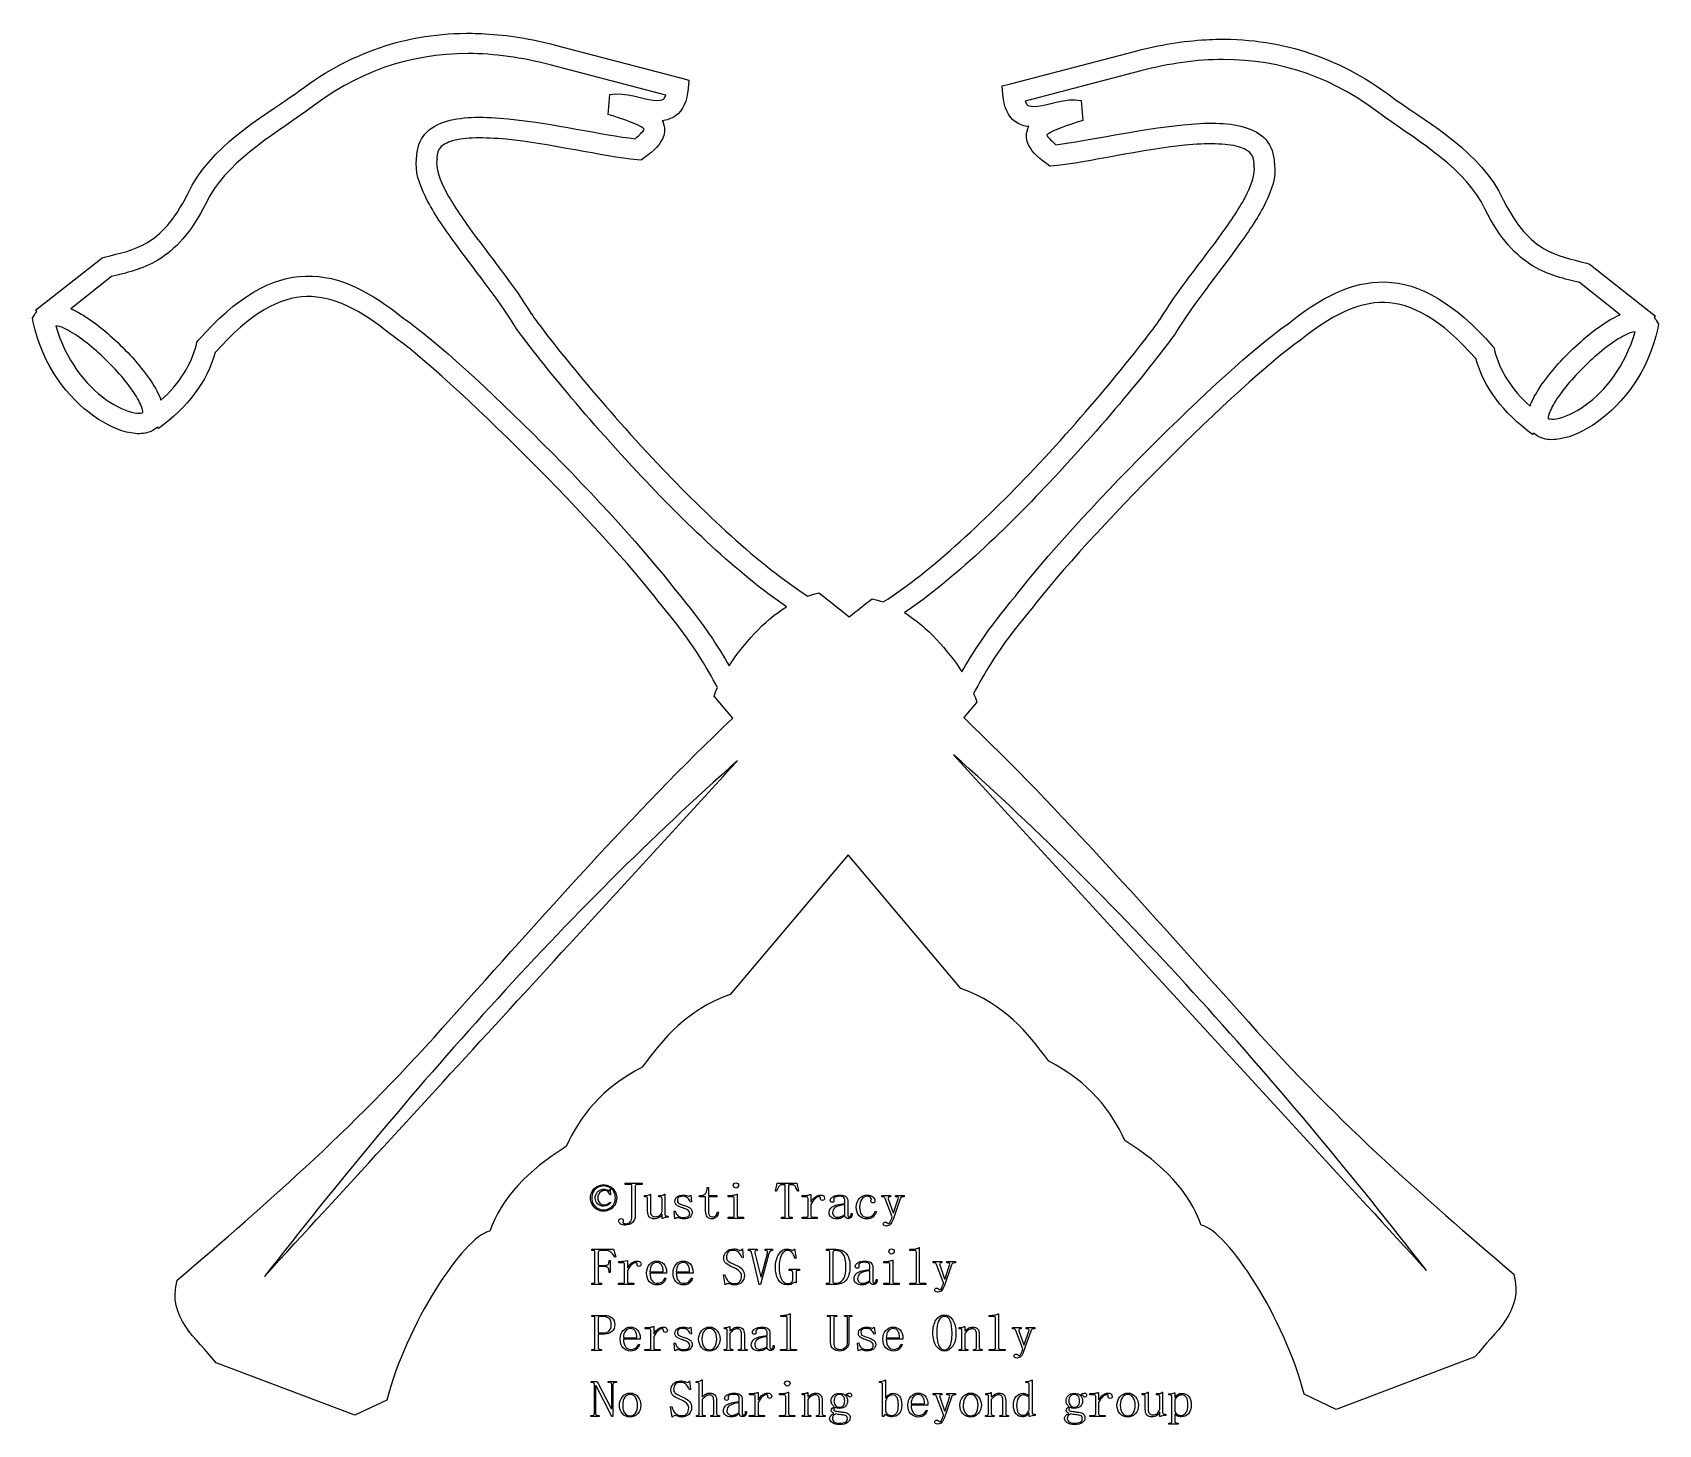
# Model space of a CAD drawing. Header units: centimetres. Extents: x -16.2 to 17, y -13.4 to 15.
import ezdxf

# ---------------------------------------------------------------- set-up
doc = ezdxf.new("R2010")
doc.units = ezdxf.units.CM
doc.header["$MEASUREMENT"] = 0
doc.layers.add('Layer 1', color=7, linetype='Continuous')

msp = doc.modelspace()

# ---------------------------------------------------------------- linework, layer by layer
at = {"layer": 'Layer 1'}
for points, knots in [([(-7.21949, 14.95522), (-8.52361, 14.97093), (-9.74516, 14.56794), (-10.84973, 13.70082), (-10.84973, 13.70082), (-10.84973, 13.70082), (-10.85166, 13.70275), (-10.85166, 13.70275), (-10.85166, 13.70275), (-11.50955, 13.23948), (-12.57633, 12.63926), (-13.0194, 11.6776), (-13.0194, 11.6776), (-13.02037, 11.67549), (-13.02229, 11.67393), (-13.02325, 11.67182), (-13.02325, 11.67182), (-13.30174, 11.12043), (-13.57377, 10.84796), (-13.8441, 10.68526), (-13.8441, 10.68526), (-14.11555, 10.52188), (-14.40071, 10.46693), (-14.72083, 10.38659), (-14.72083, 10.38659), (-14.72083, 10.38659), (-14.76322, 10.37503), (-14.76322, 10.37503), (-14.76322, 10.37503), (-14.76322, 10.37503), (-14.79983, 10.34805), (-14.79983, 10.34805), (-14.79983, 10.34805), (-14.79983, 10.34805), (-16.1236, 9.30368), (-16.1236, 9.30368), (-16.1236, 9.30368), (-16.1236, 9.30368), (-16.10048, 9.27478), (-16.10048, 9.27478), (-16.10048, 9.27478), (-16.11891, 9.25474), (-16.1349, 9.23315), (-16.14865, 9.20927), (-16.14865, 9.20927), (-16.14865, 9.20927), (-16.18719, 9.1399), (-16.18719, 9.1399), (-16.18719, 9.1399), (-16.18719, 9.1399), (-16.17177, 9.0609), (-16.17177, 9.0609), (-16.17177, 9.0609), (-15.98109, 8.16352), (-15.45705, 7.51236), (-14.93664, 7.14173), (-14.93664, 7.14173), (-14.67643, 6.95641), (-14.41772, 6.8396), (-14.1813, 6.79875), (-14.1813, 6.79875), (-14.06309, 6.77833), (-13.94856, 6.77543), (-13.83832, 6.80646), (-13.83832, 6.80646), (-13.76699, 6.82653), (-13.69724, 6.86436), (-13.63985, 6.91822), (-13.63985, 6.91822), (-13.63985, 6.91822), (-13.61865, 6.88739), (-13.61865, 6.88739), (-13.61865, 6.88739), (-13.01701, 7.32832), (-12.62539, 7.84974), (-12.4606, 8.43853), (-12.4606, 8.43853), (-11.74107, 9.25585), (-11.14359, 9.56669), (-10.59731, 9.58117), (-10.59731, 9.58117), (-10.04501, 9.59581), (-9.49184, 9.30526), (-8.87468, 8.80849), (-8.87468, 8.80849), (-8.87468, 8.80849), (-8.8689, 8.80464), (-8.8689, 8.80464), (-8.8689, 8.80464), (-8.8689, 8.80464), (-8.86312, 8.80079), (-8.86312, 8.80079), (-8.86312, 8.80079), (-7.67007, 7.96461), (-4.48995, 4.77653), (-3.40427, 3.34001), (-3.40427, 3.34001), (-3.40427, 3.34001), (-3.40235, 3.33616), (-3.40235, 3.33616), (-3.40235, 3.33616), (-3.40235, 3.33616), (-3.3985, 3.33231), (-3.3985, 3.33231), (-3.3985, 3.33231), (-2.6919, 2.49466), (-2.43461, 2.00671), (-2.21347, 1.60197), (-2.21347, 1.60197), (-2.23963, 1.5425), (-2.26368, 1.48433), (-2.28284, 1.42855), (-2.28284, 1.42855), (-2.28284, 1.42855), (-1.90132, 0.97573), (-1.90132, 0.97573), (-1.90132, 0.97573), (-3.97317, -0.98508), (-5.77789, -3.07997), (-7.64728, -5.14211), (-7.64728, -5.14211), (-9.51006, -7.27086), (-11.37438, -8.9033), (-13.23716, -10.4892), (-13.23716, -10.4892), (-13.44439, -11.25479), (-12.83746, -11.67123), (-12.44329, -12.17907), (-12.44329, -12.17907), (-12.44329, -12.17907), (-9.61463, -13.24849), (-9.61463, -13.24849), (-9.61463, -13.24849), (-9.61463, -13.24849), (-8.95949, -12.93826), (-8.95949, -12.93826), (-8.95949, -12.93826), (-8.5714, -11.42404), (-7.40714, -9.60423), (-6.85534, -9.48914), (-6.85534, -9.48914), (-6.62524, -8.81843), (-6.08411, -8.25138), (-5.30227, -7.76458), (-5.30227, -7.76458), (-5.02219, -7.14502), (-4.57904, -6.57845), (-3.7492, -6.14215), (-3.7492, -6.14215), (-3.30927, -5.55291), (-2.84626, -4.97899), (-1.95527, -4.66038), (-1.95527, -4.66038), (-1.95527, -4.66038), (0.44948, -1.81052), (0.44948, -1.81052), (0.44948, -1.81052), (0.44948, -1.81052), (2.7521, -4.53898), (2.7521, -4.53898), (2.7521, -4.53898), (3.64309, -4.85759), (4.10609, -5.43151), (4.54603, -6.02075), (4.54603, -6.02075), (5.37586, -6.45705), (5.81902, -7.02363), (6.0991, -7.64318), (6.0991, -7.64318), (6.88094, -8.12998), (7.42207, -8.69702), (7.65217, -9.36774), (7.65217, -9.36774), (8.20397, -9.48283), (9.36823, -11.30263), (9.75632, -12.81686), (9.75632, -12.81686), (9.75632, -12.81686), (10.41146, -13.12709), (10.41146, -13.12709), (10.41146, -13.12709), (10.41146, -13.12709), (13.24012, -12.05767), (13.24012, -12.05767), (13.24012, -12.05767), (13.6343, -11.54983), (14.24122, -11.13339), (14.03399, -10.3678), (14.03399, -10.3678), (12.17121, -8.78189), (10.30689, -7.14946), (8.44411, -5.02071), (8.44411, -5.02071), (6.60842, -2.99574), (4.83509, -0.9409), (2.80991, 0.98923), (2.80991, 0.98923), (2.80991, 0.98923), (3.07967, 1.30716), (3.07967, 1.30716), (3.07967, 1.30716), (3.06051, 1.36294), (3.03646, 1.4211), (3.0103, 1.48058), (3.0103, 1.48058), (3.23144, 1.88532), (3.48873, 2.37327), (4.19533, 3.21092), (4.19533, 3.21092), (4.19533, 3.21092), (4.19918, 3.21477), (4.19918, 3.21477), (4.19918, 3.21477), (4.19918, 3.21477), (4.2011, 3.21862), (4.2011, 3.21862), (4.2011, 3.21862), (5.2868, 4.65511), (8.46692, 7.84319), (9.65997, 8.67937), (9.65997, 8.67937), (9.65997, 8.67937), (9.66575, 8.68322), (9.66575, 8.68322), (9.66575, 8.68322), (9.66575, 8.68322), (9.67153, 8.68707), (9.67153, 8.68707), (9.67153, 8.68707), (10.28869, 9.18384), (10.84186, 9.47438), (11.39416, 9.45975), (11.39416, 9.45975), (11.94044, 9.44527), (12.53792, 9.13443), (13.25745, 8.31711), (13.25745, 8.31711), (13.42225, 7.72832), (13.81387, 7.2069), (14.4155, 6.76597), (14.4155, 6.76597), (14.4155, 6.76597), (14.43671, 6.7968), (14.43671, 6.7968), (14.43671, 6.7968), (14.4941, 6.74294), (14.56385, 6.70512), (14.63518, 6.68504), (14.63518, 6.68504), (14.74542, 6.65402), (14.85995, 6.65691), (14.97816, 6.67733), (14.97816, 6.67733), (15.21458, 6.71818), (15.47329, 6.835), (15.7335, 7.02031), (15.7335, 7.02031), (16.25391, 7.39094), (16.77795, 8.0421), (16.96863, 8.93948), (16.96863, 8.93948), (16.96863, 8.93948), (16.98405, 9.01848), (16.98405, 9.01848), (16.98405, 9.01848), (16.98405, 9.01848), (16.94551, 9.08785), (16.94551, 9.08785), (16.94551, 9.08785), (16.93176, 9.11173), (16.91577, 9.13332), (16.89734, 9.15336), (16.89734, 9.15336), (16.89734, 9.15336), (16.92046, 9.18226), (16.92046, 9.18226), (16.92046, 9.18226), (16.92046, 9.18226), (15.59669, 10.22663), (15.59669, 10.22663), (15.59669, 10.22663), (15.59669, 10.22663), (15.56008, 10.25361), (15.56008, 10.25361), (15.56008, 10.25361), (15.56008, 10.25361), (15.51769, 10.26517), (15.51769, 10.26517), (15.51769, 10.26517), (15.19757, 10.34551), (14.91241, 10.40046), (14.64096, 10.56384), (14.64096, 10.56384), (14.37062, 10.72654), (14.0986, 10.99901), (13.82011, 11.5504), (13.82011, 11.5504), (13.81913, 11.55251), (13.81723, 11.55408), (13.81626, 11.55618), (13.81626, 11.55618), (13.37319, 12.51784), (12.30641, 13.11806), (11.64852, 13.58133), (11.64852, 13.58133), (11.64852, 13.58133), (11.64659, 13.57941), (11.64659, 13.57941), (11.64659, 13.57941), (10.54202, 14.44653), (9.32047, 14.84952), (8.01635, 14.83381), (8.01635, 14.83381), (7.92941, 14.83276), (7.84196, 14.82892), (7.75429, 14.82418), (7.75429, 14.82418), (7.28556, 14.7988), (6.80588, 14.72119), (6.31877, 14.59295), (6.31877, 14.59295), (6.31877, 14.59295), (3.76565, 13.92432), (3.76565, 13.92432), (3.76565, 13.92432), (3.76565, 13.92432), (3.59608, 13.88), (3.59608, 13.88), (3.59608, 13.88), (3.59608, 13.88), (3.60957, 13.70465), (3.60957, 13.70465), (3.60957, 13.70465), (3.62813, 13.45593), (3.71237, 13.25709), (3.8697, 13.14585), (3.8697, 13.14585), (3.95381, 13.08638), (4.04491, 13.06044), (4.13561, 13.04951), (4.13561, 13.04951), (4.09282, 12.95593), (4.07305, 12.84761), (4.10671, 12.74506), (4.10671, 12.74506), (4.16348, 12.5721), (4.29807, 12.44146), (4.50557, 12.29032), (4.50557, 12.29032), (4.50557, 12.29032), (4.56916, 12.24215), (4.56916, 12.24215), (4.56916, 12.24215), (4.56916, 12.24215), (4.65009, 12.24986), (4.65009, 12.24986), (4.65009, 12.24986), (5.3534, 12.32115), (6.43151, 12.58189), (7.32267, 12.66992), (7.32267, 12.66992), (7.76825, 12.71393), (8.16626, 12.71039), (8.41328, 12.63909), (8.41328, 12.63909), (8.53679, 12.60344), (8.61738, 12.55511), (8.66377, 12.50228), (8.66377, 12.50228), (8.71017, 12.44946), (8.73614, 12.39068), (8.73314, 12.27876), (8.73314, 12.27876), (8.73314, 12.27876), (8.73121, 12.25756), (8.73121, 12.25756), (8.73121, 12.25756), (8.73121, 12.25756), (8.73506, 12.23636), (8.73506, 12.23636), (8.73506, 12.23636), (8.75449, 12.12304), (8.71194, 11.92806), (8.5944, 11.68913), (8.5944, 11.68913), (8.47686, 11.4502), (8.29316, 11.17081), (8.08378, 10.87984), (8.08378, 10.87984), (7.66778, 10.30177), (7.14928, 9.67317), (6.80818, 9.10518), (6.80818, 9.10518), (6.80818, 9.10518), (6.80625, 9.10518), (6.80625, 9.10518), (6.80625, 9.10518), (6.53864, 8.7157), (5.54, 7.45068), (4.3437, 6.17054), (4.3437, 6.17054), (3.3242, 5.0796), (2.14642, 3.97018), (1.16627, 3.34959), (1.16627, 3.34959), (1.09147, 3.37635), (1.01593, 3.39817), (0.94083, 3.41318), (0.94083, 3.41318), (0.78353, 3.29222), (0.62829, 3.1698), (0.47452, 3.04707), (0.47452, 3.04707), (0.27121, 3.21128), (0.0655, 3.37346), (-0.14401, 3.53457), (-0.14401, 3.53457), (-0.21912, 3.51957), (-0.29466, 3.49774), (-0.36945, 3.47098), (-0.36945, 3.47098), (-1.34957, 4.0916), (-2.52734, 5.20102), (-3.54685, 6.29197), (-3.54685, 6.29197), (-4.74315, 7.5721), (-5.74178, 8.83712), (-6.0094, 9.2266), (-6.0094, 9.2266), (-6.0094, 9.2266), (-6.01132, 9.2266), (-6.01132, 9.2266), (-6.01132, 9.2266), (-6.35242, 9.79459), (-6.87092, 10.42318), (-7.28691, 11.00126), (-7.28691, 11.00126), (-7.4963, 11.29223), (-7.67999, 11.57162), (-7.79753, 11.81055), (-7.79753, 11.81055), (-7.91507, 12.04948), (-7.95762, 12.24447), (-7.93819, 12.35778), (-7.93819, 12.35778), (-7.93819, 12.35778), (-7.93434, 12.37898), (-7.93434, 12.37898), (-7.93434, 12.37898), (-7.93434, 12.37898), (-7.93626, 12.40018), (-7.93626, 12.40018), (-7.93626, 12.40018), (-7.93926, 12.5121), (-7.91329, 12.57087), (-7.86689, 12.6237), (-7.86689, 12.6237), (-7.82049, 12.67652), (-7.73991, 12.72486), (-7.6164, 12.76051), (-7.6164, 12.76051), (-7.36938, 12.83181), (-6.97137, 12.83535), (-6.52579, 12.79134), (-6.52579, 12.79134), (-5.63462, 12.70331), (-4.55652, 12.44257), (-3.85321, 12.37128), (-3.85321, 12.37128), (-3.85321, 12.37128), (-3.77228, 12.36357), (-3.77228, 12.36357), (-3.77228, 12.36357), (-3.77228, 12.36357), (-3.70869, 12.41174), (-3.70869, 12.41174), (-3.70869, 12.41174), (-3.50118, 12.56288), (-3.36659, 12.69352), (-3.30983, 12.86648), (-3.30983, 12.86648), (-3.27617, 12.96903), (-3.29595, 13.07735), (-3.33873, 13.17093), (-3.33873, 13.17093), (-3.24803, 13.18186), (-3.15693, 13.2078), (-3.07282, 13.26727), (-3.07282, 13.26727), (-2.91549, 13.37851), (-2.83125, 13.57734), (-2.81269, 13.82606), (-2.81269, 13.82606), (-2.81269, 13.82606), (-2.7992, 14.00141), (-2.7992, 14.00141), (-2.7992, 14.00141), (-2.7992, 14.00141), (-2.96877, 14.04573), (-2.96877, 14.04573), (-2.96877, 14.04573), (-2.96877, 14.04573), (-5.52189, 14.71436), (-5.52189, 14.71436), (-5.52189, 14.71436), (-6.009, 14.84259), (-6.48868, 14.9202), (-6.95742, 14.94559), (-6.95742, 14.94559), (-7.04508, 14.95034), (-7.13253, 14.95418), (-7.21948, 14.95522), (-7.21948, 14.95522), (-7.21948, 14.95522), (-7.21949, 14.95522), (-7.21949, 14.95522)], [0, 0, 0, 0, 0.00769231, 0.00769231, 0.00769231, 0.00769231, 0.01538462, 0.01538462, 0.01538462, 0.01538462, 0.02307692, 0.02307692, 0.02307692, 0.02307692, 0.03076923, 0.03076923, 0.03076923, 0.03076923, 0.03846154, 0.03846154, 0.03846154, 0.03846154, 0.04615385, 0.04615385, 0.04615385, 0.04615385, 0.05384615, 0.05384615, 0.05384615, 0.05384615, 0.06153846, 0.06153846, 0.06153846, 0.06153846, 0.06923077, 0.06923077, 0.06923077, 0.06923077, 0.07692308, 0.07692308, 0.07692308, 0.07692308, 0.08461538, 0.08461538, 0.08461538, 0.08461538, 0.09230769, 0.09230769, 0.09230769, 0.09230769, 0.1, 0.1, 0.1, 0.1, 0.10769231, 0.10769231, 0.10769231, 0.10769231, 0.11538462, 0.11538462, 0.11538462, 0.11538462, 0.12307692, 0.12307692, 0.12307692, 0.12307692, 0.13076923, 0.13076923, 0.13076923, 0.13076923, 0.13846154, 0.13846154, 0.13846154, 0.13846154, 0.14615385, 0.14615385, 0.14615385, 0.14615385, 0.15384615, 0.15384615, 0.15384615, 0.15384615, 0.16153846, 0.16153846, 0.16153846, 0.16153846, 0.16923077, 0.16923077, 0.16923077, 0.16923077, 0.17692308, 0.17692308, 0.17692308, 0.17692308, 0.18461538, 0.18461538, 0.18461538, 0.18461538, 0.19230769, 0.19230769, 0.19230769, 0.19230769, 0.2, 0.2, 0.2, 0.2, 0.20769231, 0.20769231, 0.20769231, 0.20769231, 0.21538462, 0.21538462, 0.21538462, 0.21538462, 0.22307692, 0.22307692, 0.22307692, 0.22307692, 0.23076923, 0.23076923, 0.23076923, 0.23076923, 0.23846154, 0.23846154, 0.23846154, 0.23846154, 0.24615385, 0.24615385, 0.24615385, 0.24615385, 0.25384615, 0.25384615, 0.25384615, 0.25384615, 0.26153846, 0.26153846, 0.26153846, 0.26153846, 0.26923077, 0.26923077, 0.26923077, 0.26923077, 0.27692308, 0.27692308, 0.27692308, 0.27692308, 0.28461538, 0.28461538, 0.28461538, 0.28461538, 0.29230769, 0.29230769, 0.29230769, 0.29230769, 0.3, 0.3, 0.3, 0.3, 0.30769231, 0.30769231, 0.30769231, 0.30769231, 0.31538462, 0.31538462, 0.31538462, 0.31538462, 0.32307692, 0.32307692, 0.32307692, 0.32307692, 0.33076923, 0.33076923, 0.33076923, 0.33076923, 0.33846154, 0.33846154, 0.33846154, 0.33846154, 0.34615385, 0.34615385, 0.34615385, 0.34615385, 0.35384615, 0.35384615, 0.35384615, 0.35384615, 0.36153846, 0.36153846, 0.36153846, 0.36153846, 0.36923077, 0.36923077, 0.36923077, 0.36923077, 0.37692308, 0.37692308, 0.37692308, 0.37692308, 0.38461538, 0.38461538, 0.38461538, 0.38461538, 0.39230769, 0.39230769, 0.39230769, 0.39230769, 0.4, 0.4, 0.4, 0.4, 0.40769231, 0.40769231, 0.40769231, 0.40769231, 0.41538462, 0.41538462, 0.41538462, 0.41538462, 0.42307692, 0.42307692, 0.42307692, 0.42307692, 0.43076923, 0.43076923, 0.43076923, 0.43076923, 0.43846154, 0.43846154, 0.43846154, 0.43846154, 0.44615385, 0.44615385, 0.44615385, 0.44615385, 0.45384615, 0.45384615, 0.45384615, 0.45384615, 0.46153846, 0.46153846, 0.46153846, 0.46153846, 0.46923077, 0.46923077, 0.46923077, 0.46923077, 0.47692308, 0.47692308, 0.47692308, 0.47692308, 0.48461538, 0.48461538, 0.48461538, 0.48461538, 0.49230769, 0.49230769, 0.49230769, 0.49230769, 0.5, 0.5, 0.5, 0.5, 0.50769231, 0.50769231, 0.50769231, 0.50769231, 0.51538462, 0.51538462, 0.51538462, 0.51538462, 0.52307692, 0.52307692, 0.52307692, 0.52307692, 0.53076923, 0.53076923, 0.53076923, 0.53076923, 0.53846154, 0.53846154, 0.53846154, 0.53846154, 0.54615385, 0.54615385, 0.54615385, 0.54615385, 0.55384615, 0.55384615, 0.55384615, 0.55384615, 0.56153846, 0.56153846, 0.56153846, 0.56153846, 0.56923077, 0.56923077, 0.56923077, 0.56923077, 0.57692308, 0.57692308, 0.57692308, 0.57692308, 0.58461538, 0.58461538, 0.58461538, 0.58461538, 0.59230769, 0.59230769, 0.59230769, 0.59230769, 0.6, 0.6, 0.6, 0.6, 0.60769231, 0.60769231, 0.60769231, 0.60769231, 0.61538462, 0.61538462, 0.61538462, 0.61538462, 0.62307692, 0.62307692, 0.62307692, 0.62307692, 0.63076923, 0.63076923, 0.63076923, 0.63076923, 0.63846154, 0.63846154, 0.63846154, 0.63846154, 0.64615385, 0.64615385, 0.64615385, 0.64615385, 0.65384615, 0.65384615, 0.65384615, 0.65384615, 0.66153846, 0.66153846, 0.66153846, 0.66153846, 0.66923077, 0.66923077, 0.66923077, 0.66923077, 0.67692308, 0.67692308, 0.67692308, 0.67692308, 0.68461538, 0.68461538, 0.68461538, 0.68461538, 0.69230769, 0.69230769, 0.69230769, 0.69230769, 0.7, 0.7, 0.7, 0.7, 0.70769231, 0.70769231, 0.70769231, 0.70769231, 0.71538462, 0.71538462, 0.71538462, 0.71538462, 0.72307692, 0.72307692, 0.72307692, 0.72307692, 0.73076923, 0.73076923, 0.73076923, 0.73076923, 0.73846154, 0.73846154, 0.73846154, 0.73846154, 0.74615385, 0.74615385, 0.74615385, 0.74615385, 0.75384615, 0.75384615, 0.75384615, 0.75384615, 0.76153846, 0.76153846, 0.76153846, 0.76153846, 0.76923077, 0.76923077, 0.76923077, 0.76923077, 0.77692308, 0.77692308, 0.77692308, 0.77692308, 0.78461538, 0.78461538, 0.78461538, 0.78461538, 0.79230769, 0.79230769, 0.79230769, 0.79230769, 0.8, 0.8, 0.8, 0.8, 0.80769231, 0.80769231, 0.80769231, 0.80769231, 0.81538462, 0.81538462, 0.81538462, 0.81538462, 0.82307692, 0.82307692, 0.82307692, 0.82307692, 0.83076923, 0.83076923, 0.83076923, 0.83076923, 0.83846154, 0.83846154, 0.83846154, 0.83846154, 0.84615385, 0.84615385, 0.84615385, 0.84615385, 0.85384615, 0.85384615, 0.85384615, 0.85384615, 0.86153846, 0.86153846, 0.86153846, 0.86153846, 0.86923077, 0.86923077, 0.86923077, 0.86923077, 0.87692308, 0.87692308, 0.87692308, 0.87692308, 0.88461538, 0.88461538, 0.88461538, 0.88461538, 0.89230769, 0.89230769, 0.89230769, 0.89230769, 0.9, 0.9, 0.9, 0.9, 0.90769231, 0.90769231, 0.90769231, 0.90769231, 0.91538462, 0.91538462, 0.91538462, 0.91538462, 0.92307692, 0.92307692, 0.92307692, 0.92307692, 0.93076923, 0.93076923, 0.93076923, 0.93076923, 0.93846154, 0.93846154, 0.93846154, 0.93846154, 0.94615385, 0.94615385, 0.94615385, 0.94615385, 0.95384615, 0.95384615, 0.95384615, 0.95384615, 0.96153846, 0.96153846, 0.96153846, 0.96153846, 0.96923077, 0.96923077, 0.96923077, 0.96923077, 0.97692308, 0.97692308, 0.97692308, 0.97692308, 0.98461538, 0.98461538, 0.98461538, 0.98461538, 1, 1, 1, 1]), ([(-7.30619, 14.54094), (-6.76714, 14.54038), (-6.20817, 14.46197), (-5.6298, 14.30971), (-5.6298, 14.30971), (-5.6298, 14.30971), (-3.26552, 13.68925), (-3.26552, 13.68925), (-3.26552, 13.68925), (-3.28214, 13.64642), (-3.29991, 13.62135), (-3.31562, 13.61025), (-3.31562, 13.61025), (-3.34488, 13.58956), (-3.41068, 13.57613), (-3.52372, 13.58905), (-3.52372, 13.58905), (-3.74981, 13.61491), (-4.07299, 13.76394), (-4.41201, 13.70659), (-4.41201, 13.70659), (-4.41201, 13.70659), (-4.44091, 13.30002), (-4.44091, 13.30002), (-4.44091, 13.30002), (-4.13335, 13.20071), (-3.81178, 13.08786), (-3.72989, 13.01677), (-3.72989, 13.01677), (-3.71709, 13.00566), (-3.71088, 13.00223), (-3.70677, 13.00136), (-3.70677, 13.00136), (-3.7076, 13.00028), (-3.70793, 12.99983), (-3.70869, 12.99751), (-3.70869, 12.99751), (-3.71449, 12.97983), (-3.77741, 12.90097), (-3.8956, 12.8029), (-3.8956, 12.8029), (-4.54437, 12.87841), (-5.58014, 13.12006), (-6.48533, 13.20947), (-6.48533, 13.20947), (-6.95413, 13.25578), (-7.3835, 13.26382), (-7.73202, 13.16322), (-7.73202, 13.16322), (-7.90628, 13.11292), (-8.06431, 13.03207), (-8.18098, 12.89924), (-8.18098, 12.89924), (-8.28921, 12.77602), (-8.34461, 12.60908), (-8.34862, 12.42908), (-8.34862, 12.42908), (-8.34862, 12.42908), (-8.35247, 12.42908), (-8.35247, 12.42908), (-8.35247, 12.42908), (-8.35477, 12.41568), (-8.35278, 12.40203), (-8.35439, 12.38862), (-8.35439, 12.38862), (-8.38454, 12.13879), (-8.30238, 11.8861), (-8.17326, 11.62365), (-8.17326, 11.62365), (-8.03721, 11.3471), (-7.84345, 11.05601), (-7.62795, 10.75655), (-7.62795, 10.75655), (-7.19696, 10.15764), (-6.67697, 9.5254), (-6.36392, 9.00116), (-6.36392, 9.00116), (-6.36392, 9.00116), (-6.36007, 8.99538), (-6.36007, 8.99538), (-6.36007, 8.99538), (-6.36007, 8.99538), (-6.35622, 8.9896), (-6.35622, 8.9896), (-6.35622, 8.9896), (-6.05425, 8.55012), (-5.06362, 7.30203), (-3.8532, 6.00679), (-3.8532, 6.00679), (-2.89028, 4.97639), (-1.80222, 3.92568), (-0.8068, 3.25328), (-0.8068, 3.25328), (-1.26988, 2.95853), (-1.69095, 2.493), (-1.97642, 2.0432), (-1.97642, 2.0432), (-2.18581, 2.41463), (-2.48189, 2.89295), (-3.07089, 3.59241), (-3.07089, 3.59241), (-3.07371, 3.59576), (-3.07384, 3.59868), (-3.07667, 3.60204), (-3.07667, 3.60204), (-3.07667, 3.60204), (-3.07859, 3.60012), (-3.07859, 3.60012), (-3.07859, 3.60012), (-4.22116, 5.10865), (-7.29736, 8.21101), (-8.61068, 9.13605), (-8.61068, 9.13605), (-8.6144, 9.13905), (-8.61852, 9.14077), (-8.62224, 9.14376), (-8.62224, 9.14376), (-9.26812, 9.66185), (-9.90855, 10.01978), (-10.60885, 10.00122), (-10.60885, 10.00122), (-11.31319, 9.98256), (-12.02775, 9.57653), (-12.79971, 8.69094), (-12.79971, 8.69094), (-12.79971, 8.69094), (-12.83247, 8.65433), (-12.83247, 8.65433), (-12.83247, 8.65433), (-12.83247, 8.65433), (-12.84403, 8.60423), (-12.84403, 8.60423), (-12.84403, 8.60423), (-12.94562, 8.19443), (-13.17983, 7.81714), (-13.56661, 7.46737), (-13.56661, 7.46737), (-13.61281, 7.5955), (-13.68507, 7.72589), (-13.77471, 7.86045), (-13.77471, 7.86045), (-13.95918, 8.13736), (-14.22016, 8.43212), (-14.50114, 8.69286), (-14.50114, 8.69286), (-14.78212, 8.9536), (-15.07817, 9.17794), (-15.35282, 9.30946), (-15.35282, 9.30946), (-15.37147, 9.31839), (-15.39021, 9.32444), (-15.4087, 9.33258), (-15.4087, 9.33258), (-15.4087, 9.33258), (-14.57437, 9.99156), (-14.57437, 9.99156), (-14.57437, 9.99156), (-14.28054, 10.06367), (-13.95721, 10.12886), (-13.62827, 10.32684), (-13.62827, 10.32684), (-13.28339, 10.53441), (-12.95054, 10.8844), (-12.64556, 11.49068), (-12.64556, 11.49068), (-12.64556, 11.49068), (-12.64364, 11.4926), (-12.64364, 11.4926), (-12.64364, 11.4926), (-12.64364, 11.4926), (-12.64172, 11.49645), (-12.64172, 11.49645), (-12.64172, 11.49645), (-12.28348, 12.28014), (-11.29697, 12.87519), (-10.60886, 13.35974), (-10.60886, 13.35974), (-10.60886, 13.35974), (-10.60501, 13.36166), (-10.60501, 13.36166), (-10.60501, 13.36166), (-10.60501, 13.36166), (-10.60116, 13.36551), (-10.60116, 13.36551), (-10.60116, 13.36551), (-9.58511, 14.16594), (-8.4921, 14.54215), (-7.3062, 14.54091), (-7.3062, 14.54091), (-7.3062, 14.54091), (-7.30619, 14.54094), (-7.30619, 14.54094)], [0, 0, 0, 0, 0.02040816, 0.02040816, 0.02040816, 0.02040816, 0.04081633, 0.04081633, 0.04081633, 0.04081633, 0.06122449, 0.06122449, 0.06122449, 0.06122449, 0.08163265, 0.08163265, 0.08163265, 0.08163265, 0.10204082, 0.10204082, 0.10204082, 0.10204082, 0.12244898, 0.12244898, 0.12244898, 0.12244898, 0.14285714, 0.14285714, 0.14285714, 0.14285714, 0.16326531, 0.16326531, 0.16326531, 0.16326531, 0.18367347, 0.18367347, 0.18367347, 0.18367347, 0.20408163, 0.20408163, 0.20408163, 0.20408163, 0.2244898, 0.2244898, 0.2244898, 0.2244898, 0.24489796, 0.24489796, 0.24489796, 0.24489796, 0.26530612, 0.26530612, 0.26530612, 0.26530612, 0.28571429, 0.28571429, 0.28571429, 0.28571429, 0.30612245, 0.30612245, 0.30612245, 0.30612245, 0.32653061, 0.32653061, 0.32653061, 0.32653061, 0.34693878, 0.34693878, 0.34693878, 0.34693878, 0.36734694, 0.36734694, 0.36734694, 0.36734694, 0.3877551, 0.3877551, 0.3877551, 0.3877551, 0.40816327, 0.40816327, 0.40816327, 0.40816327, 0.42857143, 0.42857143, 0.42857143, 0.42857143, 0.44897959, 0.44897959, 0.44897959, 0.44897959, 0.46938776, 0.46938776, 0.46938776, 0.46938776, 0.48979592, 0.48979592, 0.48979592, 0.48979592, 0.51020408, 0.51020408, 0.51020408, 0.51020408, 0.53061224, 0.53061224, 0.53061224, 0.53061224, 0.55102041, 0.55102041, 0.55102041, 0.55102041, 0.57142857, 0.57142857, 0.57142857, 0.57142857, 0.59183673, 0.59183673, 0.59183673, 0.59183673, 0.6122449, 0.6122449, 0.6122449, 0.6122449, 0.63265306, 0.63265306, 0.63265306, 0.63265306, 0.65306122, 0.65306122, 0.65306122, 0.65306122, 0.67346939, 0.67346939, 0.67346939, 0.67346939, 0.69387755, 0.69387755, 0.69387755, 0.69387755, 0.71428571, 0.71428571, 0.71428571, 0.71428571, 0.73469388, 0.73469388, 0.73469388, 0.73469388, 0.75510204, 0.75510204, 0.75510204, 0.75510204, 0.7755102, 0.7755102, 0.7755102, 0.7755102, 0.79591837, 0.79591837, 0.79591837, 0.79591837, 0.81632653, 0.81632653, 0.81632653, 0.81632653, 0.83673469, 0.83673469, 0.83673469, 0.83673469, 0.85714286, 0.85714286, 0.85714286, 0.85714286, 0.87755102, 0.87755102, 0.87755102, 0.87755102, 0.89795918, 0.89795918, 0.89795918, 0.89795918, 0.91836735, 0.91836735, 0.91836735, 0.91836735, 0.93877551, 0.93877551, 0.93877551, 0.93877551, 0.95918367, 0.95918367, 0.95918367, 0.95918367, 1, 1, 1, 1]), ([(8.10306, 14.41955), (9.28896, 14.4208), (10.38198, 14.04458), (11.39802, 13.24415), (11.39802, 13.24415), (11.39802, 13.24415), (11.40187, 13.2403), (11.40187, 13.2403), (11.40187, 13.2403), (11.40187, 13.2403), (11.40572, 13.23838), (11.40572, 13.23838), (11.40572, 13.23838), (12.09383, 12.75383), (13.08034, 12.15878), (13.43858, 11.37509), (13.43858, 11.37509), (13.43858, 11.37509), (13.44051, 11.37124), (13.44051, 11.37124), (13.44051, 11.37124), (13.44051, 11.37124), (13.44244, 11.36932), (13.44244, 11.36932), (13.44244, 11.36932), (13.74742, 10.76305), (14.08027, 10.41305), (14.42515, 10.20548), (14.42515, 10.20548), (14.75409, 10.00751), (15.07742, 9.94232), (15.37125, 9.8702), (15.37125, 9.8702), (15.37125, 9.8702), (16.20559, 9.21121), (16.20559, 9.21121), (16.20559, 9.21121), (16.18711, 9.20307), (16.16836, 9.19702), (16.14971, 9.18809), (16.14971, 9.18809), (15.87505, 9.05657), (15.57901, 8.83223), (15.29803, 8.57149), (15.29803, 8.57149), (15.01705, 8.31075), (14.75607, 8.01599), (14.5716, 7.73908), (14.5716, 7.73908), (14.48196, 7.60452), (14.40969, 7.47413), (14.3635, 7.346), (14.3635, 7.346), (13.97672, 7.69577), (13.7425, 8.07306), (13.64092, 8.48286), (13.64092, 8.48286), (13.64092, 8.48286), (13.62936, 8.53296), (13.62936, 8.53296), (13.62936, 8.53296), (13.62936, 8.53296), (13.59661, 8.56956), (13.59661, 8.56956), (13.59661, 8.56956), (12.82465, 9.45515), (12.11009, 9.86117), (11.40575, 9.87984), (11.40575, 9.87984), (10.70545, 9.8984), (10.06501, 9.54047), (9.41914, 9.02238), (9.41914, 9.02238), (9.41542, 9.01939), (9.4113, 9.01767), (9.40758, 9.01467), (9.40758, 9.01467), (8.09424, 8.0896), (5.01804, 4.98725), (3.87549, 3.47872), (3.87549, 3.47872), (3.87549, 3.47872), (3.87357, 3.48064), (3.87357, 3.48064), (3.87357, 3.48064), (3.87074, 3.47728), (3.87061, 3.47436), (3.86779, 3.47101), (3.86779, 3.47101), (3.27879, 2.77155), (2.98271, 2.29323), (2.77332, 1.9218), (2.77332, 1.9218), (2.48785, 2.3716), (2.06679, 2.83713), (1.6037, 3.13188), (1.6037, 3.13188), (2.59911, 3.80428), (3.68717, 4.85499), (4.6501, 5.88539), (4.6501, 5.88539), (5.86052, 7.18063), (6.85114, 8.42872), (7.15312, 8.8682), (7.15312, 8.8682), (7.15312, 8.8682), (7.15697, 8.87398), (7.15697, 8.87398), (7.15697, 8.87398), (7.15697, 8.87398), (7.16082, 8.87976), (7.16082, 8.87976), (7.16082, 8.87976), (7.47387, 9.404), (7.99386, 10.03624), (8.42485, 10.63515), (8.42485, 10.63515), (8.64035, 10.93461), (8.83411, 11.2257), (8.97016, 11.50225), (8.97016, 11.50225), (9.09927, 11.7647), (9.18144, 12.01739), (9.15129, 12.26722), (9.15129, 12.26722), (9.14968, 12.28064), (9.15166, 12.29428), (9.14936, 12.30768), (9.14936, 12.30768), (9.14936, 12.30768), (9.14551, 12.30768), (9.14551, 12.30768), (9.14551, 12.30768), (9.1415, 12.48767), (9.0861, 12.65462), (8.97787, 12.77784), (8.97787, 12.77784), (8.86119, 12.91067), (8.70317, 12.99153), (8.52891, 13.04182), (8.52891, 13.04182), (8.18039, 13.14241), (7.75101, 13.13437), (7.28222, 13.08807), (7.28222, 13.08807), (6.37704, 12.99866), (5.34126, 12.75701), (4.69249, 12.6815), (4.69249, 12.6815), (4.5743, 12.77957), (4.51139, 12.85843), (4.50558, 12.87611), (4.50558, 12.87611), (4.50482, 12.87843), (4.50448, 12.87888), (4.50366, 12.87996), (4.50366, 12.87996), (4.50777, 12.88084), (4.51399, 12.88426), (4.52678, 12.89537), (4.52678, 12.89537), (4.60867, 12.96646), (4.93024, 13.07931), (5.2378, 13.17862), (5.2378, 13.17862), (5.2378, 13.17862), (5.2089, 13.58519), (5.2089, 13.58519), (5.2089, 13.58519), (4.86988, 13.64255), (4.5467, 13.49351), (4.32061, 13.46765), (4.32061, 13.46765), (4.20756, 13.45472), (4.14177, 13.46814), (4.11251, 13.48885), (4.11251, 13.48885), (4.0968, 13.49996), (4.07903, 13.52502), (4.06241, 13.56785), (4.06241, 13.56785), (4.06241, 13.56785), (6.42669, 14.18831), (6.42669, 14.18831), (6.42669, 14.18831), (7.00506, 14.34057), (7.56403, 14.41898), (8.10308, 14.41954), (8.10308, 14.41954), (8.10308, 14.41954), (8.10306, 14.41955), (8.10306, 14.41955)], [0, 0, 0, 0, 0.02040816, 0.02040816, 0.02040816, 0.02040816, 0.04081633, 0.04081633, 0.04081633, 0.04081633, 0.06122449, 0.06122449, 0.06122449, 0.06122449, 0.08163265, 0.08163265, 0.08163265, 0.08163265, 0.10204082, 0.10204082, 0.10204082, 0.10204082, 0.12244898, 0.12244898, 0.12244898, 0.12244898, 0.14285714, 0.14285714, 0.14285714, 0.14285714, 0.16326531, 0.16326531, 0.16326531, 0.16326531, 0.18367347, 0.18367347, 0.18367347, 0.18367347, 0.20408163, 0.20408163, 0.20408163, 0.20408163, 0.2244898, 0.2244898, 0.2244898, 0.2244898, 0.24489796, 0.24489796, 0.24489796, 0.24489796, 0.26530612, 0.26530612, 0.26530612, 0.26530612, 0.28571429, 0.28571429, 0.28571429, 0.28571429, 0.30612245, 0.30612245, 0.30612245, 0.30612245, 0.32653061, 0.32653061, 0.32653061, 0.32653061, 0.34693878, 0.34693878, 0.34693878, 0.34693878, 0.36734694, 0.36734694, 0.36734694, 0.36734694, 0.3877551, 0.3877551, 0.3877551, 0.3877551, 0.40816327, 0.40816327, 0.40816327, 0.40816327, 0.42857143, 0.42857143, 0.42857143, 0.42857143, 0.44897959, 0.44897959, 0.44897959, 0.44897959, 0.46938776, 0.46938776, 0.46938776, 0.46938776, 0.48979592, 0.48979592, 0.48979592, 0.48979592, 0.51020408, 0.51020408, 0.51020408, 0.51020408, 0.53061224, 0.53061224, 0.53061224, 0.53061224, 0.55102041, 0.55102041, 0.55102041, 0.55102041, 0.57142857, 0.57142857, 0.57142857, 0.57142857, 0.59183673, 0.59183673, 0.59183673, 0.59183673, 0.6122449, 0.6122449, 0.6122449, 0.6122449, 0.63265306, 0.63265306, 0.63265306, 0.63265306, 0.65306122, 0.65306122, 0.65306122, 0.65306122, 0.67346939, 0.67346939, 0.67346939, 0.67346939, 0.69387755, 0.69387755, 0.69387755, 0.69387755, 0.71428571, 0.71428571, 0.71428571, 0.71428571, 0.73469388, 0.73469388, 0.73469388, 0.73469388, 0.75510204, 0.75510204, 0.75510204, 0.75510204, 0.7755102, 0.7755102, 0.7755102, 0.7755102, 0.79591837, 0.79591837, 0.79591837, 0.79591837, 0.81632653, 0.81632653, 0.81632653, 0.81632653, 0.83673469, 0.83673469, 0.83673469, 0.83673469, 0.85714286, 0.85714286, 0.85714286, 0.85714286, 0.87755102, 0.87755102, 0.87755102, 0.87755102, 0.89795918, 0.89795918, 0.89795918, 0.89795918, 0.91836735, 0.91836735, 0.91836735, 0.91836735, 0.93877551, 0.93877551, 0.93877551, 0.93877551, 0.95918367, 0.95918367, 0.95918367, 0.95918367, 1, 1, 1, 1]), ([(-15.70932, 8.98574), (-15.66397, 8.9781), (-15.61392, 8.97007), (-15.53397, 8.93179), (-15.53397, 8.93179), (-15.32518, 8.83181), (-15.04627, 8.62576), (-14.78634, 8.38456), (-14.78634, 8.38456), (-14.52641, 8.14335), (-14.28207, 7.86534), (-14.12349, 7.6273), (-14.12349, 7.6273), (-14.0442, 7.50828), (-13.98598, 7.39978), (-13.95778, 7.319), (-13.95778, 7.319), (-13.93324, 7.24871), (-13.93914, 7.22162), (-13.93851, 7.21688), (-13.93851, 7.21688), (-13.94157, 7.21495), (-13.93856, 7.21488), (-13.952, 7.2111), (-13.952, 7.2111), (-13.97966, 7.20332), (-14.03581, 7.19828), (-14.11, 7.2111), (-14.11, 7.2111), (-14.25839, 7.23673), (-14.47222, 7.32823), (-14.69193, 7.48471), (-14.69193, 7.48471), (-15.09884, 7.77451), (-15.51614, 8.28954), (-15.70932, 8.98575), (-15.70932, 8.98575), (-15.70932, 8.98575), (-15.70932, 8.98574), (-15.70932, 8.98574)], [0, 0, 0, 0, 0.09090909, 0.09090909, 0.09090909, 0.09090909, 0.18181818, 0.18181818, 0.18181818, 0.18181818, 0.27272727, 0.27272727, 0.27272727, 0.27272727, 0.36363636, 0.36363636, 0.36363636, 0.36363636, 0.45454545, 0.45454545, 0.45454545, 0.45454545, 0.54545455, 0.54545455, 0.54545455, 0.54545455, 0.63636364, 0.63636364, 0.63636364, 0.63636364, 0.72727273, 0.72727273, 0.72727273, 0.72727273, 0.81818182, 0.81818182, 0.81818182, 0.81818182, 1, 1, 1, 1]), ([(16.50619, 8.86435), (16.31301, 8.16814), (15.89571, 7.65312), (15.4888, 7.36331), (15.4888, 7.36331), (15.26909, 7.20683), (15.05526, 7.11533), (14.90688, 7.08969), (14.90688, 7.08969), (14.83269, 7.07687), (14.77654, 7.08191), (14.74888, 7.08969), (14.74888, 7.08969), (14.73544, 7.09347), (14.73845, 7.09354), (14.73539, 7.09547), (14.73539, 7.09547), (14.73603, 7.10022), (14.73012, 7.12731), (14.75466, 7.19759), (14.75466, 7.19759), (14.78286, 7.27837), (14.84108, 7.38687), (14.92037, 7.50589), (14.92037, 7.50589), (15.07895, 7.74394), (15.32329, 8.02195), (15.58322, 8.26315), (15.58322, 8.26315), (15.84315, 8.50436), (16.12206, 8.7104), (16.33085, 8.81038), (16.33085, 8.81038), (16.4108, 8.84866), (16.46084, 8.85669), (16.5062, 8.86433), (16.5062, 8.86433), (16.5062, 8.86433), (16.50619, 8.86435), (16.50619, 8.86435)], [0, 0, 0, 0, 0.09090909, 0.09090909, 0.09090909, 0.09090909, 0.18181818, 0.18181818, 0.18181818, 0.18181818, 0.27272727, 0.27272727, 0.27272727, 0.27272727, 0.36363636, 0.36363636, 0.36363636, 0.36363636, 0.45454545, 0.45454545, 0.45454545, 0.45454545, 0.54545455, 0.54545455, 0.54545455, 0.54545455, 0.63636364, 0.63636364, 0.63636364, 0.63636364, 0.72727273, 0.72727273, 0.72727273, 0.72727273, 0.81818182, 0.81818182, 0.81818182, 0.81818182, 1, 1, 1, 1]), ([(-1.80303, 0.11053), (-4.97172, -3.34883), (-8.20567, -6.87432), (-11.45669, -10.41601), (-11.45669, -10.41601), (-8.49352, -6.61586), (-5.34576, -3.02726), (-1.80303, 0.11053)], [0, 0, 0, 0, 0.33333333, 0.33333333, 0.33333333, 0.33333333, 1, 1, 1, 1]), ([(2.5999, 0.23193), (6.14263, -2.90587), (9.29039, -6.49446), (12.25356, -10.29462), (12.25356, -10.29462), (9.00254, -6.75292), (5.76859, -3.22743), (2.5999, 0.23193)], [0, 0, 0, 0, 0.33333333, 0.33333333, 0.33333333, 0.33333333, 1, 1, 1, 1]), ([(-4.53528, -8.54244), (-4.58019, -8.54244), (-4.62406, -8.55496), (-4.66757, -8.57882), (-4.66757, -8.57882), (-4.71108, -8.60268), (-4.74541, -8.63619), (-4.76927, -8.67969), (-4.76927, -8.67969), (-4.79313, -8.7232), (-4.80482, -8.76707), (-4.80482, -8.81198), (-4.80482, -8.81198), (-4.80482, -8.85689), (-4.79313, -8.90159), (-4.76927, -8.9451), (-4.76927, -8.9451), (-4.74541, -8.98861), (-4.71215, -9.02211), (-4.67005, -9.04597), (-4.67005, -9.04597), (-4.62795, -9.06983), (-4.58325, -9.08152), (-4.53693, -9.08152), (-4.53693, -9.08152), (-4.49062, -9.08152), (-4.44567, -9.06983), (-4.40216, -9.04597), (-4.40216, -9.04597), (-4.35865, -9.02211), (-4.32622, -8.9886), (-4.30377, -8.9451), (-4.30377, -8.9451), (-4.28132, -8.90159), (-4.26987, -8.85689), (-4.26987, -8.81198), (-4.26987, -8.81198), (-4.26987, -8.76707), (-4.28157, -8.7232), (-4.30542, -8.67969), (-4.30542, -8.67969), (-4.32928, -8.63618), (-4.36254, -8.60268), (-4.40464, -8.57882), (-4.40464, -8.57882), (-4.44674, -8.55496), (-4.49037, -8.54244), (-4.53528, -8.54244)], [0, 0, 0, 0, 0.07692308, 0.07692308, 0.07692308, 0.07692308, 0.15384615, 0.15384615, 0.15384615, 0.15384615, 0.23076923, 0.23076923, 0.23076923, 0.23076923, 0.30769231, 0.30769231, 0.30769231, 0.30769231, 0.38461538, 0.38461538, 0.38461538, 0.38461538, 0.46153846, 0.46153846, 0.46153846, 0.46153846, 0.53846154, 0.53846154, 0.53846154, 0.53846154, 0.61538462, 0.61538462, 0.61538462, 0.61538462, 0.69230769, 0.69230769, 0.69230769, 0.69230769, 0.76923077, 0.76923077, 0.76923077, 0.76923077, 0.84615385, 0.84615385, 0.84615385, 0.84615385, 1, 1, 1, 1]), ([(-4.53694, -8.56807), (-4.49624, -8.56807), (-4.45635, -8.57844), (-4.41705, -8.59949), (-4.41705, -8.59949), (-4.37775, -8.62054), (-4.34798, -8.65114), (-4.32693, -8.69044), (-4.32693, -8.69044), (-4.30588, -8.72974), (-4.29551, -8.76988), (-4.29551, -8.81198), (-4.29551, -8.81198), (-4.29551, -8.85408), (-4.30588, -8.89398), (-4.32693, -8.93187), (-4.32693, -8.93187), (-4.34798, -8.96976), (-4.37776, -9.00037), (-4.41705, -9.02282), (-4.41705, -9.02282), (-4.45635, -9.04528), (-4.49624, -9.05672), (-4.53694, -9.05672), (-4.53694, -9.05672), (-4.57764, -9.05672), (-4.61836, -9.04528), (-4.65766, -9.02282), (-4.65766, -9.02282), (-4.69696, -9.00036), (-4.72673, -8.96976), (-4.74778, -8.93187), (-4.74778, -8.93187), (-4.76883, -8.89398), (-4.7792, -8.85408), (-4.7792, -8.81198), (-4.7792, -8.81198), (-4.7792, -8.76988), (-4.76883, -8.72973), (-4.74778, -8.69044), (-4.74778, -8.69044), (-4.72673, -8.65114), (-4.69695, -8.62054), (-4.65766, -8.59949), (-4.65766, -8.59949), (-4.61836, -8.57844), (-4.57764, -8.56807), (-4.53694, -8.56807)], [0, 0, 0, 0, 0.07692308, 0.07692308, 0.07692308, 0.07692308, 0.15384615, 0.15384615, 0.15384615, 0.15384615, 0.23076923, 0.23076923, 0.23076923, 0.23076923, 0.30769231, 0.30769231, 0.30769231, 0.30769231, 0.38461538, 0.38461538, 0.38461538, 0.38461538, 0.46153846, 0.46153846, 0.46153846, 0.46153846, 0.53846154, 0.53846154, 0.53846154, 0.53846154, 0.61538462, 0.61538462, 0.61538462, 0.61538462, 0.69230769, 0.69230769, 0.69230769, 0.69230769, 0.76923077, 0.76923077, 0.76923077, 0.76923077, 0.84615385, 0.84615385, 0.84615385, 0.84615385, 1, 1, 1, 1]), ([(-4.09707, -8.5135), (-4.09707, -8.5135), (-4.09707, -8.5383), (-4.09707, -8.5383), (-4.09707, -8.5383), (-4.09707, -8.5383), (-3.9962, -8.5383), (-3.9962, -8.5383), (-3.9962, -8.5383), (-3.98217, -8.5383), (-3.97205, -8.54096), (-3.96643, -8.54657), (-3.96643, -8.54657), (-3.96082, -8.55218), (-3.95816, -8.56097), (-3.95816, -8.5722), (-3.95816, -8.5722), (-3.95816, -8.5722), (-3.95816, -9.16999), (-3.95816, -9.16999), (-3.95816, -9.16999), (-3.95816, -9.23455), (-3.9696, -9.27925), (-3.99206, -9.30311), (-3.99206, -9.30311), (-4.01452, -9.32697), (-4.04404, -9.33866), (-4.08053, -9.33866), (-4.08053, -9.33866), (-4.09737, -9.33866), (-4.11147, -9.33625), (-4.1227, -9.33205), (-4.1227, -9.33205), (-4.13393, -9.32784), (-4.14189, -9.32145), (-4.1475, -9.31303), (-4.1475, -9.31303), (-4.14189, -9.30742), (-4.13898, -9.30236), (-4.13758, -9.29815), (-4.13758, -9.29815), (-4.13618, -9.29394), (-4.1351, -9.28971), (-4.1351, -9.28409), (-4.1351, -9.28409), (-4.1351, -9.27006), (-4.13908, -9.25753), (-4.1475, -9.24771), (-4.1475, -9.24771), (-4.15592, -9.23789), (-4.16737, -9.23283), (-4.1814, -9.23283), (-4.1814, -9.23283), (-4.19263, -9.23283), (-4.203, -9.23764), (-4.21282, -9.24606), (-4.21282, -9.24606), (-4.22264, -9.25448), (-4.2277, -9.26725), (-4.2277, -9.28409), (-4.2277, -9.28409), (-4.2277, -9.30655), (-4.21626, -9.32595), (-4.1938, -9.34279), (-4.1938, -9.34279), (-4.17134, -9.35963), (-4.13917, -9.36759), (-4.09706, -9.36759), (-4.09706, -9.36759), (-4.03812, -9.36759), (-3.98918, -9.35059), (-3.94989, -9.3155), (-3.94989, -9.3155), (-3.91059, -9.28041), (-3.89119, -9.23173), (-3.89119, -9.16998), (-3.89119, -9.16998), (-3.89119, -9.16998), (-3.89119, -8.57219), (-3.89119, -8.57219), (-3.89119, -8.57219), (-3.89119, -8.56096), (-3.88746, -8.55217), (-3.88044, -8.54656), (-3.88044, -8.54656), (-3.87342, -8.54095), (-3.86438, -8.53829), (-3.85315, -8.53829), (-3.85315, -8.53829), (-3.85315, -8.53829), (-3.75228, -8.53829), (-3.75228, -8.53829), (-3.75228, -8.53829), (-3.75228, -8.53829), (-3.75228, -8.51349), (-3.75228, -8.51349), (-3.75228, -8.51349), (-3.75228, -8.51349), (-4.09707, -8.51349), (-4.09707, -8.51349), (-4.09707, -8.51349), (-4.09707, -8.51349), (-4.09707, -8.5135), (-4.09707, -8.5135)], [0, 0, 0, 0, 0.03703704, 0.03703704, 0.03703704, 0.03703704, 0.07407407, 0.07407407, 0.07407407, 0.07407407, 0.11111111, 0.11111111, 0.11111111, 0.11111111, 0.14814815, 0.14814815, 0.14814815, 0.14814815, 0.18518519, 0.18518519, 0.18518519, 0.18518519, 0.22222222, 0.22222222, 0.22222222, 0.22222222, 0.25925926, 0.25925926, 0.25925926, 0.25925926, 0.2962963, 0.2962963, 0.2962963, 0.2962963, 0.33333333, 0.33333333, 0.33333333, 0.33333333, 0.37037037, 0.37037037, 0.37037037, 0.37037037, 0.40740741, 0.40740741, 0.40740741, 0.40740741, 0.44444444, 0.44444444, 0.44444444, 0.44444444, 0.48148148, 0.48148148, 0.48148148, 0.48148148, 0.51851852, 0.51851852, 0.51851852, 0.51851852, 0.55555556, 0.55555556, 0.55555556, 0.55555556, 0.59259259, 0.59259259, 0.59259259, 0.59259259, 0.62962963, 0.62962963, 0.62962963, 0.62962963, 0.66666667, 0.66666667, 0.66666667, 0.66666667, 0.7037037, 0.7037037, 0.7037037, 0.7037037, 0.74074074, 0.74074074, 0.74074074, 0.74074074, 0.77777778, 0.77777778, 0.77777778, 0.77777778, 0.81481481, 0.81481481, 0.81481481, 0.81481481, 0.85185185, 0.85185185, 0.85185185, 0.85185185, 0.88888889, 0.88888889, 0.88888889, 0.88888889, 0.92592593, 0.92592593, 0.92592593, 0.92592593, 1, 1, 1, 1]), ([(-2.42192, -8.59783), (-2.42192, -8.59783), (-2.42605, -8.6309), (-2.42605, -8.6309), (-2.42605, -8.6309), (-2.43166, -8.67581), (-2.44469, -8.70907), (-2.46574, -8.73012), (-2.46574, -8.73012), (-2.48679, -8.75117), (-2.51391, -8.76154), (-2.5476, -8.76154), (-2.5476, -8.76154), (-2.5476, -8.76154), (-2.5815, -8.76154), (-2.5815, -8.76154), (-2.5815, -8.76154), (-2.5815, -8.76154), (-2.5815, -8.78717), (-2.5815, -8.78717), (-2.5815, -8.78717), (-2.5815, -8.78717), (-2.455, -8.78717), (-2.455, -8.78717), (-2.455, -8.78717), (-2.455, -8.78717), (-2.455, -9.08152), (-2.455, -9.08152), (-2.455, -9.08152), (-2.455, -9.13485), (-2.44463, -9.17449), (-2.42358, -9.19976), (-2.42358, -9.19976), (-2.40253, -9.22502), (-2.37143, -9.23779), (-2.32932, -9.23779), (-2.32932, -9.23779), (-2.29002, -9.23779), (-2.25809, -9.22502), (-2.23424, -9.19976), (-2.23424, -9.19976), (-2.21038, -9.1745), (-2.19603, -9.14232), (-2.19042, -9.10302), (-2.19042, -9.10302), (-2.19042, -9.10302), (-2.21109, -9.09392), (-2.21109, -9.09392), (-2.21109, -9.09392), (-2.2167, -9.1276), (-2.22815, -9.15422), (-2.24499, -9.17247), (-2.24499, -9.17247), (-2.26183, -9.19072), (-2.28389, -9.19976), (-2.31196, -9.19976), (-2.31196, -9.19976), (-2.34003, -9.19976), (-2.36159, -9.1923), (-2.37563, -9.17826), (-2.37563, -9.17826), (-2.38966, -9.16423), (-2.3963, -9.13818), (-2.3963, -9.09888), (-2.3963, -9.09888), (-2.3963, -9.09888), (-2.3963, -8.78717), (-2.3963, -8.78717), (-2.3963, -8.78717), (-2.3963, -8.78717), (-2.22763, -8.78717), (-2.22763, -8.78717), (-2.22763, -8.78717), (-2.22763, -8.78717), (-2.22763, -8.76154), (-2.22763, -8.76154), (-2.22763, -8.76154), (-2.22763, -8.76154), (-2.3963, -8.76154), (-2.3963, -8.76154), (-2.3963, -8.76154), (-2.3963, -8.76154), (-2.3963, -8.59783), (-2.3963, -8.59783), (-2.3963, -8.59783), (-2.3963, -8.59783), (-2.42193, -8.59783), (-2.42193, -8.59783), (-2.42193, -8.59783), (-2.42193, -8.59783), (-2.42192, -8.59783), (-2.42192, -8.59783)], [0, 0, 0, 0, 0.04166667, 0.04166667, 0.04166667, 0.04166667, 0.08333333, 0.08333333, 0.08333333, 0.08333333, 0.125, 0.125, 0.125, 0.125, 0.16666667, 0.16666667, 0.16666667, 0.16666667, 0.20833333, 0.20833333, 0.20833333, 0.20833333, 0.25, 0.25, 0.25, 0.25, 0.29166667, 0.29166667, 0.29166667, 0.29166667, 0.33333333, 0.33333333, 0.33333333, 0.33333333, 0.375, 0.375, 0.375, 0.375, 0.41666667, 0.41666667, 0.41666667, 0.41666667, 0.45833333, 0.45833333, 0.45833333, 0.45833333, 0.5, 0.5, 0.5, 0.5, 0.54166667, 0.54166667, 0.54166667, 0.54166667, 0.58333333, 0.58333333, 0.58333333, 0.58333333, 0.625, 0.625, 0.625, 0.625, 0.66666667, 0.66666667, 0.66666667, 0.66666667, 0.70833333, 0.70833333, 0.70833333, 0.70833333, 0.75, 0.75, 0.75, 0.75, 0.79166667, 0.79166667, 0.79166667, 0.79166667, 0.83333333, 0.83333333, 0.83333333, 0.83333333, 0.875, 0.875, 0.875, 0.875, 0.91666667, 0.91666667, 0.91666667, 0.91666667, 1, 1, 1, 1]), ([(-1.83653, -8.50523), (-1.85056, -8.50523), (-1.86334, -8.50946), (-1.87456, -8.51929), (-1.87456, -8.51929), (-1.88579, -8.52912), (-1.8911, -8.54164), (-1.8911, -8.55567), (-1.8911, -8.55567), (-1.8911, -8.56971), (-1.88579, -8.58165), (-1.87456, -8.59288), (-1.87456, -8.59288), (-1.86333, -8.60411), (-1.85056, -8.61024), (-1.83653, -8.61024), (-1.83653, -8.61024), (-1.8225, -8.61024), (-1.80972, -8.6041), (-1.7985, -8.59288), (-1.7985, -8.59288), (-1.78727, -8.58165), (-1.78196, -8.56971), (-1.78196, -8.55567), (-1.78196, -8.55567), (-1.78196, -8.54164), (-1.78727, -8.52911), (-1.7985, -8.51929), (-1.7985, -8.51929), (-1.80973, -8.50947), (-1.8225, -8.50523), (-1.83653, -8.50523)], [0, 0, 0, 0, 0.11111111, 0.11111111, 0.11111111, 0.11111111, 0.22222222, 0.22222222, 0.22222222, 0.22222222, 0.33333333, 0.33333333, 0.33333333, 0.33333333, 0.44444444, 0.44444444, 0.44444444, 0.44444444, 0.55555556, 0.55555556, 0.55555556, 0.55555556, 0.66666667, 0.66666667, 0.66666667, 0.66666667, 0.77777778, 0.77777778, 0.77777778, 0.77777778, 1, 1, 1, 1]), ([(-0.994, -8.5135), (-0.994, -8.5135), (-1.03203, -8.67308), (-1.03203, -8.67308), (-1.03203, -8.67308), (-1.03203, -8.67308), (-1.0064, -8.67721), (-1.0064, -8.67721), (-1.0064, -8.67721), (-0.98394, -8.61546), (-0.96561, -8.57797), (-0.95018, -8.56394), (-0.95018, -8.56394), (-0.93474, -8.54991), (-0.90679, -8.54244), (-0.8675, -8.54244), (-0.8675, -8.54244), (-0.84785, -8.54244), (-0.83723, -8.54377), (-0.83443, -8.54657), (-0.83443, -8.54657), (-0.83162, -8.54938), (-0.82947, -8.56215), (-0.82947, -8.5846), (-0.82947, -8.5846), (-0.82947, -8.5846), (-0.82947, -9.17412), (-0.82947, -9.17412), (-0.82947, -9.17412), (-0.82947, -9.18535), (-0.83295, -9.19414), (-0.83857, -9.19975), (-0.83857, -9.19975), (-0.84418, -9.20536), (-0.85347, -9.20802), (-0.86751, -9.20802), (-0.86751, -9.20802), (-0.86751, -9.20802), (-0.90554, -9.20802), (-0.90554, -9.20802), (-0.90554, -9.20802), (-0.90554, -9.20802), (-0.90554, -9.23282), (-0.90554, -9.23282), (-0.90554, -9.23282), (-0.90554, -9.23282), (-0.68643, -9.23282), (-0.68643, -9.23282), (-0.68643, -9.23282), (-0.68643, -9.23282), (-0.68643, -9.20802), (-0.68643, -9.20802), (-0.68643, -9.20802), (-0.68643, -9.20802), (-0.72446, -9.20802), (-0.72446, -9.20802), (-0.72446, -9.20802), (-0.73569, -9.20802), (-0.74473, -9.20537), (-0.75175, -9.19975), (-0.75175, -9.19975), (-0.75877, -9.19414), (-0.7625, -9.18535), (-0.7625, -9.17412), (-0.7625, -9.17412), (-0.7625, -9.17412), (-0.7625, -8.58873), (-0.7625, -8.58873), (-0.7625, -8.58873), (-0.7625, -8.56347), (-0.76117, -8.54937), (-0.75837, -8.54656), (-0.75837, -8.54656), (-0.75556, -8.54375), (-0.74014, -8.54243), (-0.71207, -8.54243), (-0.71207, -8.54243), (-0.67277, -8.54243), (-0.64698, -8.55014), (-0.63435, -8.56558), (-0.63435, -8.56558), (-0.62172, -8.58102), (-0.60389, -8.61826), (-0.58143, -8.6772), (-0.58143, -8.6772), (-0.58143, -8.6772), (-0.56076, -8.67307), (-0.56076, -8.67307), (-0.56076, -8.67307), (-0.56076, -8.67307), (-0.59383, -8.51349), (-0.59383, -8.51349), (-0.59383, -8.51349), (-0.59383, -8.51349), (-0.99401, -8.51349), (-0.99401, -8.51349), (-0.99401, -8.51349), (-0.99401, -8.51349), (-0.994, -8.5135), (-0.994, -8.5135)], [0, 0, 0, 0, 0.03846154, 0.03846154, 0.03846154, 0.03846154, 0.07692308, 0.07692308, 0.07692308, 0.07692308, 0.11538462, 0.11538462, 0.11538462, 0.11538462, 0.15384615, 0.15384615, 0.15384615, 0.15384615, 0.19230769, 0.19230769, 0.19230769, 0.19230769, 0.23076923, 0.23076923, 0.23076923, 0.23076923, 0.26923077, 0.26923077, 0.26923077, 0.26923077, 0.30769231, 0.30769231, 0.30769231, 0.30769231, 0.34615385, 0.34615385, 0.34615385, 0.34615385, 0.38461538, 0.38461538, 0.38461538, 0.38461538, 0.42307692, 0.42307692, 0.42307692, 0.42307692, 0.46153846, 0.46153846, 0.46153846, 0.46153846, 0.5, 0.5, 0.5, 0.5, 0.53846154, 0.53846154, 0.53846154, 0.53846154, 0.57692308, 0.57692308, 0.57692308, 0.57692308, 0.61538462, 0.61538462, 0.61538462, 0.61538462, 0.65384615, 0.65384615, 0.65384615, 0.65384615, 0.69230769, 0.69230769, 0.69230769, 0.69230769, 0.73076923, 0.73076923, 0.73076923, 0.73076923, 0.76923077, 0.76923077, 0.76923077, 0.76923077, 0.80769231, 0.80769231, 0.80769231, 0.80769231, 0.84615385, 0.84615385, 0.84615385, 0.84615385, 0.88461538, 0.88461538, 0.88461538, 0.88461538, 0.92307692, 0.92307692, 0.92307692, 0.92307692, 1, 1, 1, 1]), ([(-4.53115, -8.63504), (-4.54448, -8.63539), (-4.55883, -8.63637), (-4.57497, -8.63917), (-4.57497, -8.63917), (-4.60725, -8.64478), (-4.63785, -8.66394), (-4.66592, -8.69622), (-4.66592, -8.69622), (-4.69399, -8.7285), (-4.70809, -8.76814), (-4.70809, -8.81446), (-4.70809, -8.81446), (-4.70809, -8.86077), (-4.69159, -8.89959), (-4.65931, -8.93187), (-4.65931, -8.93187), (-4.62703, -8.96415), (-4.58581, -8.98065), (-4.53529, -8.98065), (-4.53529, -8.98065), (-4.47354, -8.98065), (-4.42593, -8.95511), (-4.39225, -8.90458), (-4.39225, -8.90458), (-4.39225, -8.90458), (-4.40465, -8.89631), (-4.40465, -8.89631), (-4.40465, -8.89631), (-4.43272, -8.93561), (-4.47236, -8.95501), (-4.52289, -8.95501), (-4.52289, -8.95501), (-4.55938, -8.95501), (-4.58916, -8.94332), (-4.61301, -8.91946), (-4.61301, -8.91946), (-4.63687, -8.8956), (-4.65097, -8.86873), (-4.65518, -8.83926), (-4.65518, -8.83926), (-4.65939, -8.80979), (-4.65699, -8.78267), (-4.64857, -8.7574), (-4.64857, -8.7574), (-4.64015, -8.73214), (-4.62447, -8.71033), (-4.60061, -8.69208), (-4.60061, -8.69208), (-4.57675, -8.67384), (-4.55121, -8.66347), (-4.52454, -8.66066), (-4.52454, -8.66066), (-4.49787, -8.65785), (-4.47474, -8.66316), (-4.45509, -8.6772), (-4.45509, -8.6772), (-4.43544, -8.69124), (-4.42002, -8.71545), (-4.40879, -8.74913), (-4.40879, -8.74913), (-4.40879, -8.74913), (-4.39639, -8.74913), (-4.39639, -8.74913), (-4.39639, -8.74913), (-4.39639, -8.74913), (-4.40466, -8.63916), (-4.40466, -8.63916), (-4.40466, -8.63916), (-4.40466, -8.63916), (-4.41706, -8.63916), (-4.41706, -8.63916), (-4.41706, -8.63916), (-4.41706, -8.6532), (-4.41839, -8.66331), (-4.42119, -8.66893), (-4.42119, -8.66893), (-4.424, -8.67454), (-4.43171, -8.67189), (-4.44434, -8.66066), (-4.44434, -8.66066), (-4.45697, -8.64943), (-4.47455, -8.64172), (-4.4956, -8.63751), (-4.4956, -8.63751), (-4.50613, -8.63541), (-4.51782, -8.63468), (-4.53115, -8.63503), (-4.53115, -8.63503), (-4.53115, -8.63503), (-4.53115, -8.63504), (-4.53115, -8.63504)], [0, 0, 0, 0, 0.04166667, 0.04166667, 0.04166667, 0.04166667, 0.08333333, 0.08333333, 0.08333333, 0.08333333, 0.125, 0.125, 0.125, 0.125, 0.16666667, 0.16666667, 0.16666667, 0.16666667, 0.20833333, 0.20833333, 0.20833333, 0.20833333, 0.25, 0.25, 0.25, 0.25, 0.29166667, 0.29166667, 0.29166667, 0.29166667, 0.33333333, 0.33333333, 0.33333333, 0.33333333, 0.375, 0.375, 0.375, 0.375, 0.41666667, 0.41666667, 0.41666667, 0.41666667, 0.45833333, 0.45833333, 0.45833333, 0.45833333, 0.5, 0.5, 0.5, 0.5, 0.54166667, 0.54166667, 0.54166667, 0.54166667, 0.58333333, 0.58333333, 0.58333333, 0.58333333, 0.625, 0.625, 0.625, 0.625, 0.66666667, 0.66666667, 0.66666667, 0.66666667, 0.70833333, 0.70833333, 0.70833333, 0.70833333, 0.75, 0.75, 0.75, 0.75, 0.79166667, 0.79166667, 0.79166667, 0.79166667, 0.83333333, 0.83333333, 0.83333333, 0.83333333, 0.875, 0.875, 0.875, 0.875, 0.91666667, 0.91666667, 0.91666667, 0.91666667, 1, 1, 1, 1]), ([(-3.58774, -8.73674), (-3.60177, -8.74797), (-3.61587, -8.7546), (-3.62991, -8.75741), (-3.62991, -8.75741), (-3.64394, -8.76022), (-3.65937, -8.76154), (-3.67621, -8.76154), (-3.67621, -8.76154), (-3.67621, -8.76154), (-3.70184, -8.76154), (-3.70184, -8.76154), (-3.70184, -8.76154), (-3.70184, -8.76154), (-3.70184, -8.78717), (-3.70184, -8.78717), (-3.70184, -8.78717), (-3.70184, -8.78717), (-3.67621, -8.78717), (-3.67621, -8.78717), (-3.67621, -8.78717), (-3.66218, -8.78717), (-3.65206, -8.79008), (-3.64644, -8.79709), (-3.64644, -8.79709), (-3.64083, -8.80411), (-3.63817, -8.81397), (-3.63817, -8.8252), (-3.63817, -8.8252), (-3.63817, -8.8252), (-3.63817, -9.07738), (-3.63817, -9.07738), (-3.63817, -9.07738), (-3.63817, -9.13352), (-3.62755, -9.17449), (-3.6051, -9.19975), (-3.6051, -9.19975), (-3.58265, -9.22501), (-3.54831, -9.23778), (-3.5034, -9.23778), (-3.5034, -9.23778), (-3.46691, -9.23778), (-3.43473, -9.23007), (-3.40666, -9.21463), (-3.40666, -9.21463), (-3.37859, -9.19919), (-3.35786, -9.17605), (-3.34382, -9.14518), (-3.34382, -9.14518), (-3.34382, -9.14518), (-3.34382, -9.23282), (-3.34382, -9.23282), (-3.34382, -9.23282), (-3.34382, -9.23282), (-3.33555, -9.23282), (-3.33555, -9.23282), (-3.33555, -9.23282), (-3.31871, -9.2244), (-3.30328, -9.21884), (-3.28925, -9.21463), (-3.28925, -9.21463), (-3.27522, -9.21042), (-3.26112, -9.20802), (-3.24708, -9.20802), (-3.24708, -9.20802), (-3.24708, -9.20802), (-3.22145, -9.20802), (-3.22145, -9.20802), (-3.22145, -9.20802), (-3.22145, -9.20802), (-3.22145, -9.18239), (-3.22145, -9.18239), (-3.22145, -9.18239), (-3.22145, -9.18239), (-3.24708, -9.18239), (-3.24708, -9.18239), (-3.24708, -9.18239), (-3.25831, -9.18239), (-3.26735, -9.17974), (-3.27437, -9.17412), (-3.27437, -9.17412), (-3.28139, -9.16851), (-3.28512, -9.16054), (-3.28512, -9.14932), (-3.28512, -9.14932), (-3.28512, -9.14932), (-3.28512, -8.73674), (-3.28512, -8.73674), (-3.28512, -8.73674), (-3.28512, -8.73674), (-3.29339, -8.73674), (-3.29339, -8.73674), (-3.29339, -8.73674), (-3.30742, -8.74797), (-3.32152, -8.7546), (-3.33556, -8.75741), (-3.33556, -8.75741), (-3.3496, -8.76022), (-3.36502, -8.76154), (-3.38186, -8.76154), (-3.38186, -8.76154), (-3.38186, -8.76154), (-3.40666, -8.76154), (-3.40666, -8.76154), (-3.40666, -8.76154), (-3.40666, -8.76154), (-3.40666, -8.78717), (-3.40666, -8.78717), (-3.40666, -8.78717), (-3.40666, -8.78717), (-3.38186, -8.78717), (-3.38186, -8.78717), (-3.38186, -8.78717), (-3.36783, -8.78717), (-3.35771, -8.79008), (-3.35209, -8.79709), (-3.35209, -8.79709), (-3.34648, -8.80411), (-3.34382, -8.81397), (-3.34382, -8.8252), (-3.34382, -8.8252), (-3.34382, -8.8252), (-3.34382, -9.08978), (-3.34382, -9.08978), (-3.34382, -9.08978), (-3.35505, -9.12627), (-3.37205, -9.15314), (-3.39591, -9.16998), (-3.39591, -9.16998), (-3.41977, -9.18682), (-3.44904, -9.19561), (-3.48273, -9.19561), (-3.48273, -9.19561), (-3.51361, -9.19561), (-3.537, -9.18682), (-3.55384, -9.16998), (-3.55384, -9.16998), (-3.57068, -9.15314), (-3.57947, -9.12494), (-3.57947, -9.08564), (-3.57947, -9.08564), (-3.57947, -9.08564), (-3.57947, -8.73672), (-3.57947, -8.73672), (-3.57947, -8.73672), (-3.57947, -8.73672), (-3.58774, -8.73672), (-3.58774, -8.73672), (-3.58774, -8.73672), (-3.58774, -8.73672), (-3.58774, -8.73674), (-3.58774, -8.73674)], [0, 0, 0, 0, 0.02564103, 0.02564103, 0.02564103, 0.02564103, 0.05128205, 0.05128205, 0.05128205, 0.05128205, 0.07692308, 0.07692308, 0.07692308, 0.07692308, 0.1025641, 0.1025641, 0.1025641, 0.1025641, 0.12820513, 0.12820513, 0.12820513, 0.12820513, 0.15384615, 0.15384615, 0.15384615, 0.15384615, 0.17948718, 0.17948718, 0.17948718, 0.17948718, 0.20512821, 0.20512821, 0.20512821, 0.20512821, 0.23076923, 0.23076923, 0.23076923, 0.23076923, 0.25641026, 0.25641026, 0.25641026, 0.25641026, 0.28205128, 0.28205128, 0.28205128, 0.28205128, 0.30769231, 0.30769231, 0.30769231, 0.30769231, 0.33333333, 0.33333333, 0.33333333, 0.33333333, 0.35897436, 0.35897436, 0.35897436, 0.35897436, 0.38461538, 0.38461538, 0.38461538, 0.38461538, 0.41025641, 0.41025641, 0.41025641, 0.41025641, 0.43589744, 0.43589744, 0.43589744, 0.43589744, 0.46153846, 0.46153846, 0.46153846, 0.46153846, 0.48717949, 0.48717949, 0.48717949, 0.48717949, 0.51282051, 0.51282051, 0.51282051, 0.51282051, 0.53846154, 0.53846154, 0.53846154, 0.53846154, 0.56410256, 0.56410256, 0.56410256, 0.56410256, 0.58974359, 0.58974359, 0.58974359, 0.58974359, 0.61538462, 0.61538462, 0.61538462, 0.61538462, 0.64102564, 0.64102564, 0.64102564, 0.64102564, 0.66666667, 0.66666667, 0.66666667, 0.66666667, 0.69230769, 0.69230769, 0.69230769, 0.69230769, 0.71794872, 0.71794872, 0.71794872, 0.71794872, 0.74358974, 0.74358974, 0.74358974, 0.74358974, 0.76923077, 0.76923077, 0.76923077, 0.76923077, 0.79487179, 0.79487179, 0.79487179, 0.79487179, 0.82051282, 0.82051282, 0.82051282, 0.82051282, 0.84615385, 0.84615385, 0.84615385, 0.84615385, 0.87179487, 0.87179487, 0.87179487, 0.87179487, 0.8974359, 0.8974359, 0.8974359, 0.8974359, 0.92307692, 0.92307692, 0.92307692, 0.92307692, 0.94871795, 0.94871795, 0.94871795, 0.94871795, 1, 1, 1, 1]), ([(-2.91802, -8.75328), (-2.96293, -8.75328), (-3.00232, -8.76472), (-3.0346, -8.78718), (-3.0346, -8.78718), (-3.06688, -8.80964), (-3.08256, -8.84182), (-3.08256, -8.88392), (-3.08256, -8.88392), (-3.08256, -8.90357), (-3.07725, -8.92165), (-3.06602, -8.93849), (-3.06602, -8.93849), (-3.05479, -8.95533), (-3.03671, -8.96943), (-3.01145, -8.98066), (-3.01145, -8.98066), (-2.98619, -8.99189), (-2.95666, -9.00358), (-2.92298, -9.01621), (-2.92298, -9.01621), (-2.8893, -9.02884), (-2.85845, -9.04136), (-2.83038, -9.05259), (-2.83038, -9.05259), (-2.81915, -9.0582), (-2.80771, -9.06724), (-2.79648, -9.07988), (-2.79648, -9.07988), (-2.78525, -9.09251), (-2.77912, -9.10819), (-2.77912, -9.12784), (-2.77912, -9.12784), (-2.77912, -9.15591), (-2.79031, -9.17747), (-2.81137, -9.19151), (-2.81137, -9.19151), (-2.83242, -9.20554), (-2.8622, -9.21218), (-2.90149, -9.21218), (-2.90149, -9.21218), (-2.95201, -9.21218), (-2.99166, -9.20074), (-3.01973, -9.17828), (-3.01973, -9.17828), (-3.0478, -9.15582), (-3.06588, -9.12232), (-3.0743, -9.07741), (-3.0743, -9.07741), (-3.0743, -9.07741), (-3.0991, -9.08154), (-3.0991, -9.08154), (-3.0991, -9.08154), (-3.0991, -9.08154), (-3.0867, -9.23781), (-3.0867, -9.23781), (-3.0867, -9.23781), (-3.07547, -9.2322), (-3.06511, -9.22714), (-3.05528, -9.22293), (-3.05528, -9.22293), (-3.04546, -9.21872), (-3.03642, -9.21632), (-3.02799, -9.21632), (-3.02799, -9.21632), (-3.01676, -9.21632), (-3.00159, -9.22005), (-2.98334, -9.22707), (-2.98334, -9.22707), (-2.9651, -9.23409), (-2.93797, -9.23782), (-2.90148, -9.23782), (-2.90148, -9.23782), (-2.84534, -9.23782), (-2.8028, -9.2253), (-2.77332, -9.20144), (-2.77332, -9.20144), (-2.74385, -9.17758), (-2.72867, -9.14515), (-2.72867, -9.10305), (-2.72867, -9.10305), (-2.72867, -9.08059), (-2.73638, -9.06011), (-2.75182, -9.04187), (-2.75182, -9.04187), (-2.76726, -9.02363), (-2.78642, -9.00845), (-2.80887, -8.99722), (-2.80887, -8.99722), (-2.83413, -8.98599), (-2.86125, -8.97563), (-2.89073, -8.9658), (-2.89073, -8.9658), (-2.9202, -8.95598), (-2.9455, -8.94694), (-2.96514, -8.93851), (-2.96514, -8.93851), (-2.9904, -8.9329), (-3.00741, -8.92386), (-3.01723, -8.91122), (-3.01723, -8.91122), (-3.02705, -8.89859), (-3.03211, -8.88076), (-3.03211, -8.8583), (-3.03211, -8.8583), (-3.03211, -8.83304), (-3.02174, -8.81363), (-3.00069, -8.7996), (-3.00069, -8.7996), (-2.97964, -8.78557), (-2.95036, -8.77893), (-2.91387, -8.77893), (-2.91387, -8.77893), (-2.88019, -8.77893), (-2.85041, -8.7893), (-2.82375, -8.81035), (-2.82375, -8.81035), (-2.79708, -8.8314), (-2.77793, -8.85985), (-2.7667, -8.89634), (-2.7667, -8.89634), (-2.7667, -8.89634), (-2.7419, -8.89221), (-2.7419, -8.89221), (-2.7419, -8.89221), (-2.7419, -8.89221), (-2.75844, -8.7533), (-2.75844, -8.7533), (-2.75844, -8.7533), (-2.76686, -8.76172), (-2.7735, -8.76703), (-2.77911, -8.76984), (-2.77911, -8.76984), (-2.78472, -8.77265), (-2.79219, -8.77397), (-2.80061, -8.77397), (-2.80061, -8.77397), (-2.80903, -8.77397), (-2.82446, -8.77107), (-2.84691, -8.76405), (-2.84691, -8.76405), (-2.86937, -8.75703), (-2.89275, -8.7533), (-2.91802, -8.7533), (-2.91802, -8.7533), (-2.91802, -8.7533), (-2.91802, -8.75328), (-2.91802, -8.75328)], [0, 0, 0, 0, 0.02631579, 0.02631579, 0.02631579, 0.02631579, 0.05263158, 0.05263158, 0.05263158, 0.05263158, 0.07894737, 0.07894737, 0.07894737, 0.07894737, 0.10526316, 0.10526316, 0.10526316, 0.10526316, 0.13157895, 0.13157895, 0.13157895, 0.13157895, 0.15789474, 0.15789474, 0.15789474, 0.15789474, 0.18421053, 0.18421053, 0.18421053, 0.18421053, 0.21052632, 0.21052632, 0.21052632, 0.21052632, 0.23684211, 0.23684211, 0.23684211, 0.23684211, 0.26315789, 0.26315789, 0.26315789, 0.26315789, 0.28947368, 0.28947368, 0.28947368, 0.28947368, 0.31578947, 0.31578947, 0.31578947, 0.31578947, 0.34210526, 0.34210526, 0.34210526, 0.34210526, 0.36842105, 0.36842105, 0.36842105, 0.36842105, 0.39473684, 0.39473684, 0.39473684, 0.39473684, 0.42105263, 0.42105263, 0.42105263, 0.42105263, 0.44736842, 0.44736842, 0.44736842, 0.44736842, 0.47368421, 0.47368421, 0.47368421, 0.47368421, 0.5, 0.5, 0.5, 0.5, 0.52631579, 0.52631579, 0.52631579, 0.52631579, 0.55263158, 0.55263158, 0.55263158, 0.55263158, 0.57894737, 0.57894737, 0.57894737, 0.57894737, 0.60526316, 0.60526316, 0.60526316, 0.60526316, 0.63157895, 0.63157895, 0.63157895, 0.63157895, 0.65789474, 0.65789474, 0.65789474, 0.65789474, 0.68421053, 0.68421053, 0.68421053, 0.68421053, 0.71052632, 0.71052632, 0.71052632, 0.71052632, 0.73684211, 0.73684211, 0.73684211, 0.73684211, 0.76315789, 0.76315789, 0.76315789, 0.76315789, 0.78947368, 0.78947368, 0.78947368, 0.78947368, 0.81578947, 0.81578947, 0.81578947, 0.81578947, 0.84210526, 0.84210526, 0.84210526, 0.84210526, 0.86842105, 0.86842105, 0.86842105, 0.86842105, 0.89473684, 0.89473684, 0.89473684, 0.89473684, 0.92105263, 0.92105263, 0.92105263, 0.92105263, 0.94736842, 0.94736842, 0.94736842, 0.94736842, 1, 1, 1, 1]), ([(-1.81917, -8.7326), (-1.83882, -8.74383), (-1.86038, -8.75154), (-1.88284, -8.75575), (-1.88284, -8.75575), (-1.9053, -8.75996), (-1.92868, -8.76154), (-1.95395, -8.76154), (-1.95395, -8.76154), (-1.95395, -8.76154), (-1.99612, -8.76154), (-1.99612, -8.76154), (-1.99612, -8.76154), (-1.99612, -8.76154), (-1.99612, -8.78717), (-1.99612, -8.78717), (-1.99612, -8.78717), (-1.99612, -8.78717), (-1.90765, -8.78717), (-1.90765, -8.78717), (-1.90765, -8.78717), (-1.89362, -8.78717), (-1.88433, -8.79008), (-1.87871, -8.79709), (-1.87871, -8.79709), (-1.8731, -8.80411), (-1.87044, -8.81397), (-1.87044, -8.8252), (-1.87044, -8.8252), (-1.87044, -8.8252), (-1.87044, -9.17412), (-1.87044, -9.17412), (-1.87044, -9.17412), (-1.87044, -9.18535), (-1.87309, -9.19414), (-1.87871, -9.19975), (-1.87871, -9.19975), (-1.88432, -9.20536), (-1.89361, -9.20802), (-1.90765, -9.20802), (-1.90765, -9.20802), (-1.90765, -9.20802), (-1.99612, -9.20802), (-1.99612, -9.20802), (-1.99612, -9.20802), (-1.99612, -9.20802), (-1.99612, -9.23282), (-1.99612, -9.23282), (-1.99612, -9.23282), (-1.99612, -9.23282), (-1.68441, -9.23282), (-1.68441, -9.23282), (-1.68441, -9.23282), (-1.68441, -9.23282), (-1.68441, -9.20802), (-1.68441, -9.20802), (-1.68441, -9.20802), (-1.68441, -9.20802), (-1.77288, -9.20802), (-1.77288, -9.20802), (-1.77288, -9.20802), (-1.78411, -9.20802), (-1.79397, -9.20537), (-1.80099, -9.19975), (-1.80099, -9.19975), (-1.80801, -9.19414), (-1.81091, -9.18535), (-1.81091, -9.17412), (-1.81091, -9.17412), (-1.81091, -9.17412), (-1.81091, -8.7326), (-1.81091, -8.7326), (-1.81091, -8.7326), (-1.81091, -8.7326), (-1.81918, -8.7326), (-1.81918, -8.7326), (-1.81918, -8.7326), (-1.81918, -8.7326), (-1.81917, -8.7326), (-1.81917, -8.7326)], [0, 0, 0, 0, 0.04761905, 0.04761905, 0.04761905, 0.04761905, 0.0952381, 0.0952381, 0.0952381, 0.0952381, 0.14285714, 0.14285714, 0.14285714, 0.14285714, 0.19047619, 0.19047619, 0.19047619, 0.19047619, 0.23809524, 0.23809524, 0.23809524, 0.23809524, 0.28571429, 0.28571429, 0.28571429, 0.28571429, 0.33333333, 0.33333333, 0.33333333, 0.33333333, 0.38095238, 0.38095238, 0.38095238, 0.38095238, 0.42857143, 0.42857143, 0.42857143, 0.42857143, 0.47619048, 0.47619048, 0.47619048, 0.47619048, 0.52380952, 0.52380952, 0.52380952, 0.52380952, 0.57142857, 0.57142857, 0.57142857, 0.57142857, 0.61904762, 0.61904762, 0.61904762, 0.61904762, 0.66666667, 0.66666667, 0.66666667, 0.66666667, 0.71428571, 0.71428571, 0.71428571, 0.71428571, 0.76190476, 0.76190476, 0.76190476, 0.76190476, 0.80952381, 0.80952381, 0.80952381, 0.80952381, 0.85714286, 0.85714286, 0.85714286, 0.85714286, 0.9047619, 0.9047619, 0.9047619, 0.9047619, 1, 1, 1, 1]), ([(-0.32014, -8.74087), (-0.33417, -8.74648), (-0.35466, -8.75154), (-0.38132, -8.75575), (-0.38132, -8.75575), (-0.40799, -8.75996), (-0.43112, -8.76154), (-0.45077, -8.76154), (-0.45077, -8.76154), (-0.45077, -8.76154), (-0.48467, -8.76154), (-0.48467, -8.76154), (-0.48467, -8.76154), (-0.48467, -8.76154), (-0.48467, -8.78717), (-0.48467, -8.78717), (-0.48467, -8.78717), (-0.48467, -8.78717), (-0.40447, -8.78717), (-0.40447, -8.78717), (-0.40447, -8.78717), (-0.39044, -8.78717), (-0.38032, -8.79008), (-0.3747, -8.79709), (-0.3747, -8.79709), (-0.36909, -8.80411), (-0.36643, -8.81397), (-0.36643, -8.8252), (-0.36643, -8.8252), (-0.36643, -8.8252), (-0.36643, -9.17412), (-0.36643, -9.17412), (-0.36643, -9.17412), (-0.36643, -9.18535), (-0.36908, -9.19414), (-0.3747, -9.19975), (-0.3747, -9.19975), (-0.38031, -9.20536), (-0.39043, -9.20802), (-0.40447, -9.20802), (-0.40447, -9.20802), (-0.40447, -9.20802), (-0.48881, -9.20802), (-0.48881, -9.20802), (-0.48881, -9.20802), (-0.48881, -9.20802), (-0.48881, -9.23282), (-0.48881, -9.23282), (-0.48881, -9.23282), (-0.48881, -9.23282), (-0.1771, -9.23282), (-0.1771, -9.23282), (-0.1771, -9.23282), (-0.1771, -9.23282), (-0.1771, -9.20802), (-0.1771, -9.20802), (-0.1771, -9.20802), (-0.1771, -9.20802), (-0.2697, -9.20802), (-0.2697, -9.20802), (-0.2697, -9.20802), (-0.28093, -9.20802), (-0.28997, -9.20537), (-0.29699, -9.19975), (-0.29699, -9.19975), (-0.30401, -9.19414), (-0.30774, -9.18535), (-0.30774, -9.17412), (-0.30774, -9.17412), (-0.30774, -9.17412), (-0.30774, -8.94674), (-0.30774, -8.94674), (-0.30774, -8.94674), (-0.28248, -8.89622), (-0.25403, -8.8574), (-0.22175, -8.82933), (-0.22175, -8.82933), (-0.18947, -8.80126), (-0.16152, -8.78716), (-0.13907, -8.78716), (-0.13907, -8.78716), (-0.12504, -8.78716), (-0.11707, -8.78981), (-0.11427, -8.79543), (-0.11427, -8.79543), (-0.11146, -8.80104), (-0.11014, -8.80768), (-0.11014, -8.8161), (-0.11014, -8.8161), (-0.11295, -8.83014), (-0.11054, -8.84158), (-0.10353, -8.85), (-0.10353, -8.85), (-0.09651, -8.85842), (-0.08615, -8.8624), (-0.07211, -8.8624), (-0.07211, -8.8624), (-0.05808, -8.8624), (-0.04771, -8.85842), (-0.04069, -8.85), (-0.04069, -8.85), (-0.03367, -8.84158), (-0.02994, -8.83014), (-0.02994, -8.8161), (-0.02994, -8.8161), (-0.02994, -8.79926), (-0.03765, -8.78491), (-0.05309, -8.77228), (-0.05309, -8.77228), (-0.06853, -8.75965), (-0.09034, -8.75326), (-0.11841, -8.75326), (-0.11841, -8.75326), (-0.15209, -8.75326), (-0.18452, -8.76496), (-0.2168, -8.78881), (-0.2168, -8.78881), (-0.24908, -8.81267), (-0.27968, -8.84725), (-0.30775, -8.89216), (-0.30775, -8.89216), (-0.30775, -8.89216), (-0.30775, -8.74085), (-0.30775, -8.74085), (-0.30775, -8.74085), (-0.30775, -8.74085), (-0.32015, -8.74085), (-0.32015, -8.74085), (-0.32015, -8.74085), (-0.32015, -8.74085), (-0.32014, -8.74087), (-0.32014, -8.74087)], [0, 0, 0, 0, 0.02941176, 0.02941176, 0.02941176, 0.02941176, 0.05882353, 0.05882353, 0.05882353, 0.05882353, 0.08823529, 0.08823529, 0.08823529, 0.08823529, 0.11764706, 0.11764706, 0.11764706, 0.11764706, 0.14705882, 0.14705882, 0.14705882, 0.14705882, 0.17647059, 0.17647059, 0.17647059, 0.17647059, 0.20588235, 0.20588235, 0.20588235, 0.20588235, 0.23529412, 0.23529412, 0.23529412, 0.23529412, 0.26470588, 0.26470588, 0.26470588, 0.26470588, 0.29411765, 0.29411765, 0.29411765, 0.29411765, 0.32352941, 0.32352941, 0.32352941, 0.32352941, 0.35294118, 0.35294118, 0.35294118, 0.35294118, 0.38235294, 0.38235294, 0.38235294, 0.38235294, 0.41176471, 0.41176471, 0.41176471, 0.41176471, 0.44117647, 0.44117647, 0.44117647, 0.44117647, 0.47058824, 0.47058824, 0.47058824, 0.47058824, 0.5, 0.5, 0.5, 0.5, 0.52941176, 0.52941176, 0.52941176, 0.52941176, 0.55882353, 0.55882353, 0.55882353, 0.55882353, 0.58823529, 0.58823529, 0.58823529, 0.58823529, 0.61764706, 0.61764706, 0.61764706, 0.61764706, 0.64705882, 0.64705882, 0.64705882, 0.64705882, 0.67647059, 0.67647059, 0.67647059, 0.67647059, 0.70588235, 0.70588235, 0.70588235, 0.70588235, 0.73529412, 0.73529412, 0.73529412, 0.73529412, 0.76470588, 0.76470588, 0.76470588, 0.76470588, 0.79411765, 0.79411765, 0.79411765, 0.79411765, 0.82352941, 0.82352941, 0.82352941, 0.82352941, 0.85294118, 0.85294118, 0.85294118, 0.85294118, 0.88235294, 0.88235294, 0.88235294, 0.88235294, 0.91176471, 0.91176471, 0.91176471, 0.91176471, 0.94117647, 0.94117647, 0.94117647, 0.94117647, 1, 1, 1, 1]), ([(0.27765, -8.75328), (0.22432, -8.75328), (0.17937, -8.76472), (0.14288, -8.78718), (0.14288, -8.78718), (0.10639, -8.80964), (0.08831, -8.83302), (0.08831, -8.85829), (0.08831, -8.85829), (0.08831, -8.87232), (0.09121, -8.88269), (0.09823, -8.88971), (0.09823, -8.88971), (0.10525, -8.89673), (0.11511, -8.90046), (0.12634, -8.90046), (0.12634, -8.90046), (0.14318, -8.90046), (0.1538, -8.89515), (0.15941, -8.88392), (0.15941, -8.88392), (0.16502, -8.87269), (0.16502, -8.86125), (0.15941, -8.85002), (0.15941, -8.85002), (0.1538, -8.83318), (0.16126, -8.8175), (0.18091, -8.80206), (0.18091, -8.80206), (0.20056, -8.78662), (0.23406, -8.77891), (0.28178, -8.77891), (0.28178, -8.77891), (0.32669, -8.77891), (0.35514, -8.78795), (0.36777, -8.8062), (0.36777, -8.8062), (0.3804, -8.82445), (0.38679, -8.84758), (0.38679, -8.87565), (0.38679, -8.87565), (0.38679, -8.87565), (0.38679, -8.92609), (0.38679, -8.92609), (0.38679, -8.92609), (0.25767, -8.94012), (0.1715, -8.96326), (0.12799, -8.99554), (0.12799, -8.99554), (0.08448, -9.02782), (0.06267, -9.06904), (0.06267, -9.11956), (0.06267, -9.11956), (0.06267, -9.15044), (0.07677, -9.17756), (0.10484, -9.20142), (0.10484, -9.20142), (0.13291, -9.22528), (0.17255, -9.2378), (0.22308, -9.2378), (0.22308, -9.2378), (0.25676, -9.2378), (0.28521, -9.23274), (0.30907, -9.22292), (0.30907, -9.22292), (0.33293, -9.2131), (0.35872, -9.19792), (0.38679, -9.17827), (0.38679, -9.17827), (0.3924, -9.19792), (0.40119, -9.21202), (0.41242, -9.22044), (0.41242, -9.22044), (0.42365, -9.22886), (0.43907, -9.23284), (0.45872, -9.23284), (0.45872, -9.23284), (0.48117, -9.23284), (0.49926, -9.22513), (0.51329, -9.20969), (0.51329, -9.20969), (0.52732, -9.19425), (0.53396, -9.16713), (0.53396, -9.12783), (0.53396, -9.12783), (0.53396, -9.12783), (0.51329, -9.12783), (0.51329, -9.12783), (0.51329, -9.12783), (0.51329, -9.15029), (0.51064, -9.16812), (0.50502, -9.18075), (0.50502, -9.18075), (0.49941, -9.19338), (0.48929, -9.19977), (0.47525, -9.19977), (0.47525, -9.19977), (0.46402, -9.19977), (0.45631, -9.19736), (0.4521, -9.19316), (0.4521, -9.19316), (0.44789, -9.18895), (0.44631, -9.17593), (0.44631, -9.15347), (0.44631, -9.15347), (0.44631, -9.15347), (0.44631, -8.87566), (0.44631, -8.87566), (0.44631, -8.87566), (0.44631, -8.83636), (0.43221, -8.80576), (0.40414, -8.78471), (0.40414, -8.78471), (0.37607, -8.76366), (0.33377, -8.75329), (0.27764, -8.75329), (0.27764, -8.75329), (0.27764, -8.75329), (0.27765, -8.75328), (0.27765, -8.75328)], [0, 0, 0, 0, 0.03225806, 0.03225806, 0.03225806, 0.03225806, 0.06451613, 0.06451613, 0.06451613, 0.06451613, 0.09677419, 0.09677419, 0.09677419, 0.09677419, 0.12903226, 0.12903226, 0.12903226, 0.12903226, 0.16129032, 0.16129032, 0.16129032, 0.16129032, 0.19354839, 0.19354839, 0.19354839, 0.19354839, 0.22580645, 0.22580645, 0.22580645, 0.22580645, 0.25806452, 0.25806452, 0.25806452, 0.25806452, 0.29032258, 0.29032258, 0.29032258, 0.29032258, 0.32258065, 0.32258065, 0.32258065, 0.32258065, 0.35483871, 0.35483871, 0.35483871, 0.35483871, 0.38709677, 0.38709677, 0.38709677, 0.38709677, 0.41935484, 0.41935484, 0.41935484, 0.41935484, 0.4516129, 0.4516129, 0.4516129, 0.4516129, 0.48387097, 0.48387097, 0.48387097, 0.48387097, 0.51612903, 0.51612903, 0.51612903, 0.51612903, 0.5483871, 0.5483871, 0.5483871, 0.5483871, 0.58064516, 0.58064516, 0.58064516, 0.58064516, 0.61290323, 0.61290323, 0.61290323, 0.61290323, 0.64516129, 0.64516129, 0.64516129, 0.64516129, 0.67741935, 0.67741935, 0.67741935, 0.67741935, 0.70967742, 0.70967742, 0.70967742, 0.70967742, 0.74193548, 0.74193548, 0.74193548, 0.74193548, 0.77419355, 0.77419355, 0.77419355, 0.77419355, 0.80645161, 0.80645161, 0.80645161, 0.80645161, 0.83870968, 0.83870968, 0.83870968, 0.83870968, 0.87096774, 0.87096774, 0.87096774, 0.87096774, 0.90322581, 0.90322581, 0.90322581, 0.90322581, 0.93548387, 0.93548387, 0.93548387, 0.93548387, 1, 1, 1, 1]), ([(0.38679, -8.95089), (0.38679, -8.95089), (0.38679, -9.14933), (0.38679, -9.14933), (0.38679, -9.14933), (0.35872, -9.16898), (0.33185, -9.18333), (0.30659, -9.19315), (0.30659, -9.19315), (0.28133, -9.20297), (0.25661, -9.20803), (0.23135, -9.20803), (0.23135, -9.20803), (0.19767, -9.20803), (0.1732, -9.19766), (0.15776, -9.17661), (0.15776, -9.17661), (0.14232, -9.15556), (0.13461, -9.13242), (0.13461, -9.10716), (0.13461, -9.10716), (0.13461, -9.06786), (0.15269, -9.03461), (0.18918, -9.00794), (0.18918, -9.00794), (0.22567, -8.98127), (0.29136, -8.96212), (0.38679, -8.95089)], [0, 0, 0, 0, 0.125, 0.125, 0.125, 0.125, 0.25, 0.25, 0.25, 0.25, 0.375, 0.375, 0.375, 0.375, 0.5, 0.5, 0.5, 0.5, 0.625, 0.625, 0.625, 0.625, 0.75, 0.75, 0.75, 0.75, 1, 1, 1, 1]), ([(0.84568, -8.75328), (0.77831, -8.75328), (0.72407, -8.77642), (0.68197, -8.82273), (0.68197, -8.82273), (0.63987, -8.86904), (0.6183, -8.92702), (0.6183, -8.99719), (0.6183, -8.99719), (0.6183, -9.07578), (0.63853, -9.13616), (0.67783, -9.17826), (0.67783, -9.17826), (0.71713, -9.22036), (0.77004, -9.24193), (0.83741, -9.24193), (0.83741, -9.24193), (0.89074, -9.24193), (0.93304, -9.22675), (0.96391, -9.19728), (0.96391, -9.19728), (0.99479, -9.16781), (1.01552, -9.1319), (1.02675, -9.08979), (1.02675, -9.08979), (1.02675, -9.08979), (1.00608, -9.08152), (1.00608, -9.08152), (1.00608, -9.08152), (0.99485, -9.1152), (0.97569, -9.14473), (0.94903, -9.16999), (0.94903, -9.16999), (0.92236, -9.19525), (0.88911, -9.20802), (0.84981, -9.20802), (0.84981, -9.20802), (0.79086, -9.20802), (0.7494, -9.18886), (0.72413, -9.15097), (0.72413, -9.15097), (0.69887, -9.11308), (0.6861, -9.06307), (0.6861, -9.00132), (0.6861, -9.00132), (0.6861, -8.93395), (0.70045, -8.87996), (0.72992, -8.83926), (0.72992, -8.83926), (0.75939, -8.79856), (0.7953, -8.7789), (0.83741, -8.7789), (0.83741, -8.7789), (0.87109, -8.7789), (0.89531, -8.78661), (0.90934, -8.80205), (0.90934, -8.80205), (0.92337, -8.81749), (0.92868, -8.83051), (0.92588, -8.84174), (0.92588, -8.84174), (0.92307, -8.85016), (0.92067, -8.85547), (0.91927, -8.85828), (0.91927, -8.85828), (0.91787, -8.86109), (0.91762, -8.86722), (0.91762, -8.87564), (0.91762, -8.87564), (0.91762, -8.88687), (0.92135, -8.89591), (0.92837, -8.90293), (0.92837, -8.90293), (0.93539, -8.90995), (0.94443, -8.91285), (0.95566, -8.91285), (0.95566, -8.91285), (0.96969, -8.91285), (0.98006, -8.90995), (0.98708, -8.90293), (0.98708, -8.90293), (0.9941, -8.89591), (0.99783, -8.88339), (0.99783, -8.86655), (0.99783, -8.86655), (0.99783, -8.84129), (0.98398, -8.81657), (0.95732, -8.79131), (0.95732, -8.79131), (0.93065, -8.76605), (0.89342, -8.75328), (0.8457, -8.75328), (0.8457, -8.75328), (0.8457, -8.75328), (0.84568, -8.75328), (0.84568, -8.75328)], [0, 0, 0, 0, 0.04, 0.04, 0.04, 0.04, 0.08, 0.08, 0.08, 0.08, 0.12, 0.12, 0.12, 0.12, 0.16, 0.16, 0.16, 0.16, 0.2, 0.2, 0.2, 0.2, 0.24, 0.24, 0.24, 0.24, 0.28, 0.28, 0.28, 0.28, 0.32, 0.32, 0.32, 0.32, 0.36, 0.36, 0.36, 0.36, 0.4, 0.4, 0.4, 0.4, 0.44, 0.44, 0.44, 0.44, 0.48, 0.48, 0.48, 0.48, 0.52, 0.52, 0.52, 0.52, 0.56, 0.56, 0.56, 0.56, 0.6, 0.6, 0.6, 0.6, 0.64, 0.64, 0.64, 0.64, 0.68, 0.68, 0.68, 0.68, 0.72, 0.72, 0.72, 0.72, 0.76, 0.76, 0.76, 0.76, 0.8, 0.8, 0.8, 0.8, 0.84, 0.84, 0.84, 0.84, 0.88, 0.88, 0.88, 0.88, 0.92, 0.92, 0.92, 0.92, 1, 1, 1, 1]), ([(1.14086, -8.76154), (1.14086, -8.76154), (1.14086, -8.78717), (1.14086, -8.78717), (1.14086, -8.78717), (1.14086, -8.78717), (1.1574, -8.78717), (1.1574, -8.78717), (1.1574, -8.78717), (1.16863, -8.78717), (1.179, -8.79008), (1.18882, -8.79709), (1.18882, -8.79709), (1.19864, -8.80411), (1.20503, -8.81397), (1.20784, -8.8252), (1.20784, -8.8252), (1.20784, -8.8252), (1.35088, -9.19562), (1.35088, -9.19562), (1.35088, -9.19562), (1.34527, -9.21808), (1.33863, -9.23989), (1.33021, -9.26094), (1.33021, -9.26094), (1.32179, -9.28199), (1.313, -9.299), (1.30458, -9.31303), (1.30458, -9.31303), (1.30177, -9.32145), (1.29779, -9.32759), (1.29218, -9.33039), (1.29218, -9.33039), (1.28657, -9.3332), (1.27993, -9.33452), (1.27151, -9.33452), (1.27151, -9.33452), (1.2659, -9.33452), (1.25711, -9.32946), (1.24588, -9.31964), (1.24588, -9.31964), (1.23465, -9.30982), (1.22321, -9.30476), (1.21198, -9.30476), (1.21198, -9.30476), (1.19795, -9.30476), (1.18758, -9.30874), (1.18056, -9.31716), (1.18056, -9.31716), (1.17354, -9.32558), (1.16981, -9.33437), (1.16981, -9.34279), (1.16981, -9.34279), (1.16981, -9.35682), (1.17595, -9.36719), (1.18717, -9.37421), (1.18717, -9.37421), (1.1984, -9.38123), (1.21382, -9.38496), (1.23347, -9.38496), (1.23347, -9.38496), (1.26715, -9.38496), (1.29427, -9.37327), (1.31533, -9.34941), (1.31533, -9.34941), (1.33638, -9.32555), (1.35421, -9.29229), (1.36825, -9.25019), (1.36825, -9.25019), (1.36825, -9.25019), (1.51129, -8.83347), (1.51129, -8.83347), (1.51129, -8.83347), (1.5169, -8.81944), (1.52487, -8.80799), (1.53609, -8.79957), (1.53609, -8.79957), (1.54732, -8.79115), (1.55876, -8.78717), (1.56999, -8.78717), (1.56999, -8.78717), (1.56999, -8.78717), (1.59562, -8.78717), (1.59562, -8.78717), (1.59562, -8.78717), (1.59562, -8.78717), (1.59562, -8.76154), (1.59562, -8.76154), (1.59562, -8.76154), (1.59562, -8.76154), (1.41868, -8.76154), (1.41868, -8.76154), (1.41868, -8.76154), (1.41868, -8.76154), (1.41868, -8.78717), (1.41868, -8.78717), (1.41868, -8.78717), (1.41868, -8.78717), (1.44348, -8.78717), (1.44348, -8.78717), (1.44348, -8.78717), (1.45471, -8.78717), (1.46375, -8.79115), (1.47077, -8.79957), (1.47077, -8.79957), (1.47779, -8.80799), (1.47886, -8.81944), (1.47325, -8.83347), (1.47325, -8.83347), (1.47325, -8.83347), (1.38065, -9.11542), (1.38065, -9.11542), (1.38065, -9.11542), (1.38065, -9.11542), (1.37238, -9.11542), (1.37238, -9.11542), (1.37238, -9.11542), (1.37238, -9.11542), (1.27151, -8.82934), (1.27151, -8.82934), (1.27151, -8.82934), (1.2687, -8.81531), (1.27003, -8.80411), (1.27564, -8.79709), (1.27564, -8.79709), (1.28125, -8.79007), (1.28922, -8.78717), (1.30044, -8.78717), (1.30044, -8.78717), (1.30044, -8.78717), (1.3178, -8.78717), (1.3178, -8.78717), (1.3178, -8.78717), (1.3178, -8.78717), (1.3178, -8.76154), (1.3178, -8.76154), (1.3178, -8.76154), (1.3178, -8.76154), (1.14086, -8.76154), (1.14086, -8.76154)], [0, 0, 0, 0, 0.02777778, 0.02777778, 0.02777778, 0.02777778, 0.05555556, 0.05555556, 0.05555556, 0.05555556, 0.08333333, 0.08333333, 0.08333333, 0.08333333, 0.11111111, 0.11111111, 0.11111111, 0.11111111, 0.13888889, 0.13888889, 0.13888889, 0.13888889, 0.16666667, 0.16666667, 0.16666667, 0.16666667, 0.19444444, 0.19444444, 0.19444444, 0.19444444, 0.22222222, 0.22222222, 0.22222222, 0.22222222, 0.25, 0.25, 0.25, 0.25, 0.27777778, 0.27777778, 0.27777778, 0.27777778, 0.30555556, 0.30555556, 0.30555556, 0.30555556, 0.33333333, 0.33333333, 0.33333333, 0.33333333, 0.36111111, 0.36111111, 0.36111111, 0.36111111, 0.38888889, 0.38888889, 0.38888889, 0.38888889, 0.41666667, 0.41666667, 0.41666667, 0.41666667, 0.44444444, 0.44444444, 0.44444444, 0.44444444, 0.47222222, 0.47222222, 0.47222222, 0.47222222, 0.5, 0.5, 0.5, 0.5, 0.52777778, 0.52777778, 0.52777778, 0.52777778, 0.55555556, 0.55555556, 0.55555556, 0.55555556, 0.58333333, 0.58333333, 0.58333333, 0.58333333, 0.61111111, 0.61111111, 0.61111111, 0.61111111, 0.63888889, 0.63888889, 0.63888889, 0.63888889, 0.66666667, 0.66666667, 0.66666667, 0.66666667, 0.69444444, 0.69444444, 0.69444444, 0.69444444, 0.72222222, 0.72222222, 0.72222222, 0.72222222, 0.75, 0.75, 0.75, 0.75, 0.77777778, 0.77777778, 0.77777778, 0.77777778, 0.80555556, 0.80555556, 0.80555556, 0.80555556, 0.83333333, 0.83333333, 0.83333333, 0.83333333, 0.86111111, 0.86111111, 0.86111111, 0.86111111, 0.88888889, 0.88888889, 0.88888889, 0.88888889, 0.91666667, 0.91666667, 0.91666667, 0.91666667, 0.94444444, 0.94444444, 0.94444444, 0.94444444, 1, 1, 1, 1]), ([(-4.77506, -9.86039), (-4.77506, -9.86039), (-4.77506, -9.88602), (-4.77506, -9.88602), (-4.77506, -9.88602), (-4.77506, -9.88602), (-4.75026, -9.88602), (-4.75026, -9.88602), (-4.75026, -9.88602), (-4.73623, -9.88602), (-4.72611, -9.88868), (-4.72049, -9.89429), (-4.72049, -9.89429), (-4.71488, -9.8999), (-4.71222, -9.90869), (-4.71222, -9.91992), (-4.71222, -9.91992), (-4.71222, -9.91992), (-4.71222, -10.52185), (-4.71222, -10.52185), (-4.71222, -10.52185), (-4.71222, -10.53308), (-4.71487, -10.54104), (-4.72049, -10.54665), (-4.72049, -10.54665), (-4.7261, -10.55226), (-4.73622, -10.55492), (-4.75026, -10.55492), (-4.75026, -10.55492), (-4.75026, -10.55492), (-4.7792, -10.55492), (-4.7792, -10.55492), (-4.7792, -10.55492), (-4.7792, -10.55492), (-4.7792, -10.58055), (-4.7792, -10.58055), (-4.7792, -10.58055), (-4.7792, -10.58055), (-4.57746, -10.58055), (-4.57746, -10.58055), (-4.57746, -10.58055), (-4.57746, -10.58055), (-4.57746, -10.55492), (-4.57746, -10.55492), (-4.57746, -10.55492), (-4.57746, -10.55492), (-4.6064, -10.55492), (-4.6064, -10.55492), (-4.6064, -10.55492), (-4.61763, -10.55492), (-4.62749, -10.55227), (-4.63451, -10.54665), (-4.63451, -10.54665), (-4.64153, -10.54104), (-4.64443, -10.53307), (-4.64443, -10.52185), (-4.64443, -10.52185), (-4.64443, -10.52185), (-4.64443, -10.21427), (-4.64443, -10.21427), (-4.64443, -10.21427), (-4.64443, -10.21427), (-4.50552, -10.21427), (-4.50552, -10.21427), (-4.50552, -10.21427), (-4.47745, -10.21427), (-4.45697, -10.22306), (-4.44434, -10.2399), (-4.44434, -10.2399), (-4.43171, -10.25674), (-4.42615, -10.28146), (-4.42615, -10.31514), (-4.42615, -10.31514), (-4.42615, -10.31514), (-4.42615, -10.3325), (-4.42615, -10.3325), (-4.42615, -10.3325), (-4.42615, -10.3325), (-4.40052, -10.3325), (-4.40052, -10.3325), (-4.40052, -10.3325), (-4.40052, -10.3325), (-4.40052, -10.08776), (-4.40052, -10.08776), (-4.40052, -10.08776), (-4.40052, -10.08776), (-4.42615, -10.08776), (-4.42615, -10.08776), (-4.42615, -10.08776), (-4.42615, -10.08776), (-4.42615, -10.10926), (-4.42615, -10.10926), (-4.42615, -10.10926), (-4.42615, -10.13733), (-4.43171, -10.15699), (-4.44434, -10.16962), (-4.44434, -10.16962), (-4.45697, -10.18225), (-4.47746, -10.18864), (-4.50552, -10.18864), (-4.50552, -10.18864), (-4.50552, -10.18864), (-4.64443, -10.18864), (-4.64443, -10.18864), (-4.64443, -10.18864), (-4.64443, -10.18864), (-4.64443, -9.91992), (-4.64443, -9.91992), (-4.64443, -9.91992), (-4.64443, -9.90869), (-4.64153, -9.8999), (-4.63451, -9.89429), (-4.63451, -9.89429), (-4.62749, -9.88868), (-4.61763, -9.88602), (-4.6064, -9.88602), (-4.6064, -9.88602), (-4.6064, -9.88602), (-4.48899, -9.88602), (-4.48899, -9.88602), (-4.48899, -9.88602), (-4.4525, -9.88602), (-4.41899, -9.89747), (-4.38812, -9.91992), (-4.38812, -9.91992), (-4.35724, -9.94238), (-4.33037, -9.97588), (-4.30792, -10.02079), (-4.30792, -10.02079), (-4.30792, -10.02079), (-4.28642, -10.01252), (-4.28642, -10.01252), (-4.28642, -10.01252), (-4.28642, -10.01252), (-4.33768, -9.86038), (-4.33768, -9.86038), (-4.33768, -9.86038), (-4.33768, -9.86038), (-4.77507, -9.86038), (-4.77507, -9.86038), (-4.77507, -9.86038), (-4.77507, -9.86038), (-4.77506, -9.86039), (-4.77506, -9.86039)], [0, 0, 0, 0, 0.02702703, 0.02702703, 0.02702703, 0.02702703, 0.05405405, 0.05405405, 0.05405405, 0.05405405, 0.08108108, 0.08108108, 0.08108108, 0.08108108, 0.10810811, 0.10810811, 0.10810811, 0.10810811, 0.13513514, 0.13513514, 0.13513514, 0.13513514, 0.16216216, 0.16216216, 0.16216216, 0.16216216, 0.18918919, 0.18918919, 0.18918919, 0.18918919, 0.21621622, 0.21621622, 0.21621622, 0.21621622, 0.24324324, 0.24324324, 0.24324324, 0.24324324, 0.27027027, 0.27027027, 0.27027027, 0.27027027, 0.2972973, 0.2972973, 0.2972973, 0.2972973, 0.32432432, 0.32432432, 0.32432432, 0.32432432, 0.35135135, 0.35135135, 0.35135135, 0.35135135, 0.37837838, 0.37837838, 0.37837838, 0.37837838, 0.40540541, 0.40540541, 0.40540541, 0.40540541, 0.43243243, 0.43243243, 0.43243243, 0.43243243, 0.45945946, 0.45945946, 0.45945946, 0.45945946, 0.48648649, 0.48648649, 0.48648649, 0.48648649, 0.51351351, 0.51351351, 0.51351351, 0.51351351, 0.54054054, 0.54054054, 0.54054054, 0.54054054, 0.56756757, 0.56756757, 0.56756757, 0.56756757, 0.59459459, 0.59459459, 0.59459459, 0.59459459, 0.62162162, 0.62162162, 0.62162162, 0.62162162, 0.64864865, 0.64864865, 0.64864865, 0.64864865, 0.67567568, 0.67567568, 0.67567568, 0.67567568, 0.7027027, 0.7027027, 0.7027027, 0.7027027, 0.72972973, 0.72972973, 0.72972973, 0.72972973, 0.75675676, 0.75675676, 0.75675676, 0.75675676, 0.78378378, 0.78378378, 0.78378378, 0.78378378, 0.81081081, 0.81081081, 0.81081081, 0.81081081, 0.83783784, 0.83783784, 0.83783784, 0.83783784, 0.86486486, 0.86486486, 0.86486486, 0.86486486, 0.89189189, 0.89189189, 0.89189189, 0.89189189, 0.91891892, 0.91891892, 0.91891892, 0.91891892, 0.94594595, 0.94594595, 0.94594595, 0.94594595, 1, 1, 1, 1]), ([(-1.88201, -9.85212), (-1.94657, -9.85212), (-1.99658, -9.87128), (-2.03166, -9.90917), (-2.03166, -9.90917), (-2.06675, -9.94706), (-2.08458, -9.98696), (-2.08458, -10.02906), (-2.08458, -10.02906), (-2.08458, -10.08239), (-2.07048, -10.12121), (-2.04241, -10.14647), (-2.04241, -10.14647), (-2.01434, -10.17173), (-1.96275, -10.20126), (-1.88697, -10.23494), (-1.88697, -10.23494), (-1.83083, -10.2602), (-1.78879, -10.28682), (-1.76212, -10.31349), (-1.76212, -10.31349), (-1.73545, -10.34016), (-1.72243, -10.36728), (-1.72243, -10.39535), (-1.72243, -10.39535), (-1.72243, -10.44868), (-1.73413, -10.48965), (-1.75798, -10.51772), (-1.75798, -10.51772), (-1.78184, -10.54579), (-1.81775, -10.55989), (-1.86547, -10.55989), (-1.86547, -10.55989), (-1.91038, -10.55989), (-1.95027, -10.54604), (-1.98536, -10.51938), (-1.98536, -10.51938), (-2.02045, -10.49271), (-2.04839, -10.44403), (-2.06804, -10.37386), (-2.06804, -10.37386), (-2.06804, -10.37386), (-2.09284, -10.38296), (-2.09284, -10.38296), (-2.09284, -10.38296), (-2.09284, -10.38296), (-2.05894, -10.58884), (-2.05894, -10.58884), (-2.05894, -10.58884), (-2.04771, -10.58042), (-2.03842, -10.57378), (-2.03, -10.56817), (-2.03, -10.56817), (-2.02158, -10.56256), (-2.01279, -10.5599), (-2.00437, -10.5599), (-2.00437, -10.5599), (-1.99034, -10.5599), (-1.97118, -10.56413), (-1.94732, -10.57396), (-1.94732, -10.57396), (-1.92346, -10.58378), (-1.89767, -10.58884), (-1.8696, -10.58884), (-1.8696, -10.58884), (-1.80223, -10.58884), (-1.7509, -10.56943), (-1.71581, -10.53014), (-1.71581, -10.53014), (-1.68072, -10.49084), (-1.66372, -10.44589), (-1.66372, -10.39537), (-1.66372, -10.39537), (-1.66372, -10.34765), (-1.67807, -10.30643), (-1.70754, -10.27135), (-1.70754, -10.27135), (-1.73701, -10.23626), (-1.7857, -10.20433), (-1.85306, -10.17627), (-1.85306, -10.17627), (-1.93446, -10.13978), (-1.98447, -10.11266), (-2.00271, -10.09441), (-2.00271, -10.09441), (-2.02096, -10.07617), (-2.03, -10.0517), (-2.03, -10.02082), (-2.03, -10.02082), (-2.03, -9.98714), (-2.01988, -9.95521), (-2.00023, -9.92574), (-2.00023, -9.92574), (-1.98058, -9.89627), (-1.94442, -9.88192), (-1.89109, -9.88192), (-1.89109, -9.88192), (-1.84899, -9.88192), (-1.8144, -9.89229), (-1.78774, -9.91334), (-1.78774, -9.91334), (-1.76107, -9.93439), (-1.73528, -9.97428), (-1.71002, -10.03323), (-1.71002, -10.03323), (-1.71002, -10.03323), (-1.68852, -10.02496), (-1.68852, -10.02496), (-1.68852, -10.02496), (-1.68852, -10.02496), (-1.70588, -9.85215), (-1.70588, -9.85215), (-1.70588, -9.85215), (-1.71149, -9.86338), (-1.71788, -9.87109), (-1.7249, -9.8753), (-1.7249, -9.8753), (-1.73192, -9.87951), (-1.73963, -9.88192), (-1.74805, -9.88191), (-1.74805, -9.88191), (-1.75928, -9.88191), (-1.77736, -9.87685), (-1.80262, -9.86703), (-1.80262, -9.86703), (-1.82788, -9.85721), (-1.85393, -9.85215), (-1.882, -9.85215), (-1.882, -9.85215), (-1.882, -9.85215), (-1.88201, -9.85212), (-1.88201, -9.85212)], [0, 0, 0, 0, 0.02941176, 0.02941176, 0.02941176, 0.02941176, 0.05882353, 0.05882353, 0.05882353, 0.05882353, 0.08823529, 0.08823529, 0.08823529, 0.08823529, 0.11764706, 0.11764706, 0.11764706, 0.11764706, 0.14705882, 0.14705882, 0.14705882, 0.14705882, 0.17647059, 0.17647059, 0.17647059, 0.17647059, 0.20588235, 0.20588235, 0.20588235, 0.20588235, 0.23529412, 0.23529412, 0.23529412, 0.23529412, 0.26470588, 0.26470588, 0.26470588, 0.26470588, 0.29411765, 0.29411765, 0.29411765, 0.29411765, 0.32352941, 0.32352941, 0.32352941, 0.32352941, 0.35294118, 0.35294118, 0.35294118, 0.35294118, 0.38235294, 0.38235294, 0.38235294, 0.38235294, 0.41176471, 0.41176471, 0.41176471, 0.41176471, 0.44117647, 0.44117647, 0.44117647, 0.44117647, 0.47058824, 0.47058824, 0.47058824, 0.47058824, 0.5, 0.5, 0.5, 0.5, 0.52941176, 0.52941176, 0.52941176, 0.52941176, 0.55882353, 0.55882353, 0.55882353, 0.55882353, 0.58823529, 0.58823529, 0.58823529, 0.58823529, 0.61764706, 0.61764706, 0.61764706, 0.61764706, 0.64705882, 0.64705882, 0.64705882, 0.64705882, 0.67647059, 0.67647059, 0.67647059, 0.67647059, 0.70588235, 0.70588235, 0.70588235, 0.70588235, 0.73529412, 0.73529412, 0.73529412, 0.73529412, 0.76470588, 0.76470588, 0.76470588, 0.76470588, 0.79411765, 0.79411765, 0.79411765, 0.79411765, 0.82352941, 0.82352941, 0.82352941, 0.82352941, 0.85294118, 0.85294118, 0.85294118, 0.85294118, 0.88235294, 0.88235294, 0.88235294, 0.88235294, 0.91176471, 0.91176471, 0.91176471, 0.91176471, 0.94117647, 0.94117647, 0.94117647, 0.94117647, 1, 1, 1, 1]), ([(-1.58353, -9.86039), (-1.58353, -9.86039), (-1.58353, -9.88602), (-1.58353, -9.88602), (-1.58353, -9.88602), (-1.58353, -9.88602), (-1.56203, -9.88602), (-1.56203, -9.88602), (-1.56203, -9.88602), (-1.548, -9.88602), (-1.53763, -9.89108), (-1.53061, -9.9009), (-1.53061, -9.9009), (-1.52359, -9.91073), (-1.51853, -9.92507), (-1.51573, -9.94472), (-1.51573, -9.94472), (-1.51573, -9.94472), (-1.36029, -10.58055), (-1.36029, -10.58055), (-1.36029, -10.58055), (-1.36029, -10.58055), (-1.33466, -10.58055), (-1.33466, -10.58055), (-1.33466, -10.58055), (-1.33466, -10.58055), (-1.16268, -9.94472), (-1.16268, -9.94472), (-1.16268, -9.94472), (-1.15707, -9.92227), (-1.14935, -9.90684), (-1.13953, -9.89842), (-1.13953, -9.89842), (-1.12971, -9.89), (-1.11851, -9.88602), (-1.10728, -9.88602), (-1.10728, -9.88602), (-1.10728, -9.88602), (-1.09074, -9.88602), (-1.09074, -9.88602), (-1.09074, -9.88602), (-1.09074, -9.88602), (-1.09074, -9.86039), (-1.09074, -9.86039), (-1.09074, -9.86039), (-1.09074, -9.86039), (-1.24205, -9.86039), (-1.24205, -9.86039), (-1.24205, -9.86039), (-1.24205, -9.86039), (-1.24205, -9.88602), (-1.24205, -9.88602), (-1.24205, -9.88602), (-1.24205, -9.88602), (-1.22965, -9.88602), (-1.22965, -9.88602), (-1.22965, -9.88602), (-1.21281, -9.88602), (-1.20136, -9.89108), (-1.19575, -9.9009), (-1.19575, -9.9009), (-1.19014, -9.91073), (-1.19014, -9.92507), (-1.19575, -9.94472), (-1.19575, -9.94472), (-1.19575, -9.94472), (-1.32225, -10.4251), (-1.32225, -10.4251), (-1.32225, -10.4251), (-1.32225, -10.4251), (-1.33052, -10.4251), (-1.33052, -10.4251), (-1.33052, -10.4251), (-1.33052, -10.4251), (-1.44876, -9.93231), (-1.44876, -9.93231), (-1.44876, -9.93231), (-1.45157, -9.91828), (-1.45049, -9.90683), (-1.44628, -9.89841), (-1.44628, -9.89841), (-1.44207, -9.88999), (-1.43303, -9.88601), (-1.41899, -9.88601), (-1.41899, -9.88601), (-1.41899, -9.88601), (-1.40245, -9.88601), (-1.40245, -9.88601), (-1.40245, -9.88601), (-1.40245, -9.88601), (-1.40245, -9.86038), (-1.40245, -9.86038), (-1.40245, -9.86038), (-1.40245, -9.86038), (-1.58352, -9.86038), (-1.58352, -9.86038), (-1.58352, -9.86038), (-1.58352, -9.86038), (-1.58353, -9.86039), (-1.58353, -9.86039)], [0, 0, 0, 0, 0.03846154, 0.03846154, 0.03846154, 0.03846154, 0.07692308, 0.07692308, 0.07692308, 0.07692308, 0.11538462, 0.11538462, 0.11538462, 0.11538462, 0.15384615, 0.15384615, 0.15384615, 0.15384615, 0.19230769, 0.19230769, 0.19230769, 0.19230769, 0.23076923, 0.23076923, 0.23076923, 0.23076923, 0.26923077, 0.26923077, 0.26923077, 0.26923077, 0.30769231, 0.30769231, 0.30769231, 0.30769231, 0.34615385, 0.34615385, 0.34615385, 0.34615385, 0.38461538, 0.38461538, 0.38461538, 0.38461538, 0.42307692, 0.42307692, 0.42307692, 0.42307692, 0.46153846, 0.46153846, 0.46153846, 0.46153846, 0.5, 0.5, 0.5, 0.5, 0.53846154, 0.53846154, 0.53846154, 0.53846154, 0.57692308, 0.57692308, 0.57692308, 0.57692308, 0.61538462, 0.61538462, 0.61538462, 0.61538462, 0.65384615, 0.65384615, 0.65384615, 0.65384615, 0.69230769, 0.69230769, 0.69230769, 0.69230769, 0.73076923, 0.73076923, 0.73076923, 0.73076923, 0.76923077, 0.76923077, 0.76923077, 0.76923077, 0.80769231, 0.80769231, 0.80769231, 0.80769231, 0.84615385, 0.84615385, 0.84615385, 0.84615385, 0.88461538, 0.88461538, 0.88461538, 0.88461538, 0.92307692, 0.92307692, 0.92307692, 0.92307692, 1, 1, 1, 1]), ([(-0.7873, -9.85212), (-0.85747, -9.85212), (-0.91627, -9.88936), (-0.96259, -9.96374), (-0.96259, -9.96374), (-1.0089, -10.03812), (-1.03204, -10.12695), (-1.03204, -10.2308), (-1.03204, -10.2308), (-1.03204, -10.32062), (-1.01263, -10.40281), (-0.97334, -10.47719), (-0.97334, -10.47719), (-0.93404, -10.55157), (-0.87151, -10.58881), (-0.7873, -10.58881), (-0.7873, -10.58881), (-0.76485, -10.58881), (-0.74519, -10.58616), (-0.72694, -10.58054), (-0.72694, -10.58054), (-0.7087, -10.57493), (-0.69087, -10.56481), (-0.67402, -10.55077), (-0.67402, -10.55077), (-0.66841, -10.54516), (-0.6631, -10.54225), (-0.65748, -10.54085), (-0.65748, -10.54085), (-0.65187, -10.53945), (-0.64573, -10.53837), (-0.64012, -10.53837), (-0.64012, -10.53837), (-0.63451, -10.53837), (-0.62945, -10.53945), (-0.62524, -10.54085), (-0.62524, -10.54085), (-0.62103, -10.54225), (-0.6168, -10.54383), (-0.61118, -10.54664), (-0.61118, -10.54664), (-0.61118, -10.54664), (-0.61118, -10.33663), (-0.61118, -10.33663), (-0.61118, -10.33663), (-0.61118, -10.3226), (-0.60637, -10.31115), (-0.59795, -10.30273), (-0.59795, -10.30273), (-0.58953, -10.29431), (-0.57891, -10.29033), (-0.56488, -10.29033), (-0.56488, -10.29033), (-0.56488, -10.29033), (-0.54338, -10.29033), (-0.54338, -10.29033), (-0.54338, -10.29033), (-0.54338, -10.29033), (-0.54338, -10.2647), (-0.54338, -10.2647), (-0.54338, -10.2647), (-0.54338, -10.2647), (-0.75422, -10.2647), (-0.75422, -10.2647), (-0.75422, -10.2647), (-0.75422, -10.2647), (-0.75422, -10.29033), (-0.75422, -10.29033), (-0.75422, -10.29033), (-0.75422, -10.29033), (-0.72859, -10.29033), (-0.72859, -10.29033), (-0.72859, -10.29033), (-0.71175, -10.29033), (-0.69898, -10.29431), (-0.69056, -10.30273), (-0.69056, -10.30273), (-0.68214, -10.31115), (-0.67816, -10.32392), (-0.67816, -10.34076), (-0.67816, -10.34076), (-0.67816, -10.34076), (-0.67816, -10.4838), (-0.67816, -10.4838), (-0.67816, -10.4838), (-0.68097, -10.50906), (-0.69133, -10.52822), (-0.70958, -10.54085), (-0.70958, -10.54085), (-0.72783, -10.55348), (-0.75229, -10.55987), (-0.78317, -10.55987), (-0.78317, -10.55987), (-0.84492, -10.55987), (-0.88962, -10.52421), (-0.91629, -10.45404), (-0.91629, -10.45404), (-0.94296, -10.38387), (-0.95598, -10.30939), (-0.95598, -10.2308), (-0.95598, -10.2308), (-0.95598, -10.11291), (-0.93898, -10.02541), (-0.90389, -9.96787), (-0.90389, -9.96787), (-0.8688, -9.91033), (-0.82941, -9.88188), (-0.78731, -9.88188), (-0.78731, -9.88188), (-0.75082, -9.88188), (-0.71997, -9.8949), (-0.69471, -9.92157), (-0.69471, -9.92157), (-0.66945, -9.94824), (-0.64871, -9.99078), (-0.63187, -10.04973), (-0.63187, -10.04973), (-0.63187, -10.04973), (-0.60707, -10.04146), (-0.60707, -10.04146), (-0.60707, -10.04146), (-0.60707, -10.04146), (-0.64014, -9.85212), (-0.64014, -9.85212), (-0.64014, -9.85212), (-0.64575, -9.86054), (-0.65322, -9.86693), (-0.66164, -9.87114), (-0.66164, -9.87114), (-0.67006, -9.87535), (-0.67802, -9.87776), (-0.68644, -9.87775), (-0.68644, -9.87775), (-0.69205, -9.87775), (-0.70615, -9.87294), (-0.72861, -9.86452), (-0.72861, -9.86452), (-0.75107, -9.8561), (-0.77047, -9.85212), (-0.78731, -9.85212), (-0.78731, -9.85212), (-0.78731, -9.85212), (-0.7873, -9.85212), (-0.7873, -9.85212)], [0, 0, 0, 0, 0.02702703, 0.02702703, 0.02702703, 0.02702703, 0.05405405, 0.05405405, 0.05405405, 0.05405405, 0.08108108, 0.08108108, 0.08108108, 0.08108108, 0.10810811, 0.10810811, 0.10810811, 0.10810811, 0.13513514, 0.13513514, 0.13513514, 0.13513514, 0.16216216, 0.16216216, 0.16216216, 0.16216216, 0.18918919, 0.18918919, 0.18918919, 0.18918919, 0.21621622, 0.21621622, 0.21621622, 0.21621622, 0.24324324, 0.24324324, 0.24324324, 0.24324324, 0.27027027, 0.27027027, 0.27027027, 0.27027027, 0.2972973, 0.2972973, 0.2972973, 0.2972973, 0.32432432, 0.32432432, 0.32432432, 0.32432432, 0.35135135, 0.35135135, 0.35135135, 0.35135135, 0.37837838, 0.37837838, 0.37837838, 0.37837838, 0.40540541, 0.40540541, 0.40540541, 0.40540541, 0.43243243, 0.43243243, 0.43243243, 0.43243243, 0.45945946, 0.45945946, 0.45945946, 0.45945946, 0.48648649, 0.48648649, 0.48648649, 0.48648649, 0.51351351, 0.51351351, 0.51351351, 0.51351351, 0.54054054, 0.54054054, 0.54054054, 0.54054054, 0.56756757, 0.56756757, 0.56756757, 0.56756757, 0.59459459, 0.59459459, 0.59459459, 0.59459459, 0.62162162, 0.62162162, 0.62162162, 0.62162162, 0.64864865, 0.64864865, 0.64864865, 0.64864865, 0.67567568, 0.67567568, 0.67567568, 0.67567568, 0.7027027, 0.7027027, 0.7027027, 0.7027027, 0.72972973, 0.72972973, 0.72972973, 0.72972973, 0.75675676, 0.75675676, 0.75675676, 0.75675676, 0.78378378, 0.78378378, 0.78378378, 0.78378378, 0.81081081, 0.81081081, 0.81081081, 0.81081081, 0.83783784, 0.83783784, 0.83783784, 0.83783784, 0.86486486, 0.86486486, 0.86486486, 0.86486486, 0.89189189, 0.89189189, 0.89189189, 0.89189189, 0.91891892, 0.91891892, 0.91891892, 0.91891892, 0.94594595, 0.94594595, 0.94594595, 0.94594595, 1, 1, 1, 1]), ([(0.01224, -9.86039), (0.01224, -9.86039), (0.01224, -9.88602), (0.01224, -9.88602), (0.01224, -9.88602), (0.01224, -9.88602), (0.03787, -9.88602), (0.03787, -9.88602), (0.03787, -9.88602), (0.0519, -9.88602), (0.06202, -9.88868), (0.06764, -9.89429), (0.06764, -9.89429), (0.07325, -9.8999), (0.07591, -9.90869), (0.07591, -9.91992), (0.07591, -9.91992), (0.07591, -9.91992), (0.07591, -10.52185), (0.07591, -10.52185), (0.07591, -10.52185), (0.07591, -10.53308), (0.07326, -10.54104), (0.06764, -10.54665), (0.06764, -10.54665), (0.06203, -10.55226), (0.05191, -10.55492), (0.03787, -10.55492), (0.03787, -10.55492), (0.03787, -10.55492), (0.0081, -10.55492), (0.0081, -10.55492), (0.0081, -10.55492), (0.0081, -10.55492), (0.0081, -10.58055), (0.0081, -10.58055), (0.0081, -10.58055), (0.0081, -10.58055), (0.18917, -10.58055), (0.18917, -10.58055), (0.18917, -10.58055), (0.28741, -10.58055), (0.36189, -10.55077), (0.41241, -10.49043), (0.41241, -10.49043), (0.46293, -10.43008), (0.48848, -10.33512), (0.48848, -10.206), (0.48848, -10.206), (0.48848, -10.08811), (0.46269, -10.00086), (0.41076, -9.94472), (0.41076, -9.94472), (0.35883, -9.88858), (0.28941, -9.86038), (0.2024, -9.86038), (0.2024, -9.86038), (0.2024, -9.86038), (0.01223, -9.86038), (0.01223, -9.86038), (0.01223, -9.86038), (0.01223, -9.86038), (0.01224, -9.86039), (0.01224, -9.86039)], [0, 0, 0, 0, 0.05882353, 0.05882353, 0.05882353, 0.05882353, 0.11764706, 0.11764706, 0.11764706, 0.11764706, 0.17647059, 0.17647059, 0.17647059, 0.17647059, 0.23529412, 0.23529412, 0.23529412, 0.23529412, 0.29411765, 0.29411765, 0.29411765, 0.29411765, 0.35294118, 0.35294118, 0.35294118, 0.35294118, 0.41176471, 0.41176471, 0.41176471, 0.41176471, 0.47058824, 0.47058824, 0.47058824, 0.47058824, 0.52941176, 0.52941176, 0.52941176, 0.52941176, 0.58823529, 0.58823529, 0.58823529, 0.58823529, 0.64705882, 0.64705882, 0.64705882, 0.64705882, 0.70588235, 0.70588235, 0.70588235, 0.70588235, 0.76470588, 0.76470588, 0.76470588, 0.76470588, 0.82352941, 0.82352941, 0.82352941, 0.82352941, 0.88235294, 0.88235294, 0.88235294, 0.88235294, 1, 1, 1, 1]), ([(0.20241, -9.88602), (0.26697, -9.88602), (0.31723, -9.91049), (0.35372, -9.95961), (0.35372, -9.95961), (0.39021, -10.00873), (0.40829, -10.09357), (0.40829, -10.21427), (0.40829, -10.21427), (0.40829, -10.349), (0.38755, -10.43915), (0.34545, -10.48547), (0.34545, -10.48547), (0.30335, -10.53178), (0.25093, -10.55492), (0.18918, -10.55492), (0.18918, -10.55492), (0.17515, -10.55492), (0.16453, -10.55227), (0.15611, -10.54665), (0.15611, -10.54665), (0.14769, -10.54104), (0.14288, -10.53307), (0.14288, -10.52185), (0.14288, -10.52185), (0.14288, -10.52185), (0.14288, -9.91992), (0.14288, -9.91992), (0.14288, -9.91992), (0.14288, -9.90869), (0.14794, -9.8999), (0.15776, -9.89429), (0.15776, -9.89429), (0.16758, -9.88868), (0.18276, -9.88602), (0.20241, -9.88602)], [0, 0, 0, 0, 0.1, 0.1, 0.1, 0.1, 0.2, 0.2, 0.2, 0.2, 0.3, 0.3, 0.3, 0.3, 0.4, 0.4, 0.4, 0.4, 0.5, 0.5, 0.5, 0.5, 0.6, 0.6, 0.6, 0.6, 0.7, 0.7, 0.7, 0.7, 0.8, 0.8, 0.8, 0.8, 1, 1, 1, 1]), ([(1.33847, -9.85212), (1.32444, -9.85212), (1.31249, -9.85718), (1.30126, -9.867), (1.30126, -9.867), (1.29003, -9.87682), (1.2839, -9.88852), (1.2839, -9.90255), (1.2839, -9.90255), (1.2839, -9.91659), (1.29004, -9.92936), (1.30126, -9.94058), (1.30126, -9.94058), (1.31249, -9.95181), (1.32443, -9.95712), (1.33847, -9.95712), (1.33847, -9.95712), (1.3525, -9.95712), (1.36528, -9.95181), (1.3765, -9.94058), (1.3765, -9.94058), (1.38773, -9.92935), (1.39386, -9.91658), (1.39386, -9.90255), (1.39386, -9.90255), (1.39386, -9.88852), (1.38772, -9.87682), (1.3765, -9.867), (1.3765, -9.867), (1.36527, -9.85718), (1.3525, -9.85212), (1.33847, -9.85212)], [0, 0, 0, 0, 0.11111111, 0.11111111, 0.11111111, 0.11111111, 0.22222222, 0.22222222, 0.22222222, 0.22222222, 0.33333333, 0.33333333, 0.33333333, 0.33333333, 0.44444444, 0.44444444, 0.44444444, 0.44444444, 0.55555556, 0.55555556, 0.55555556, 0.55555556, 0.66666667, 0.66666667, 0.66666667, 0.66666667, 0.77777778, 0.77777778, 0.77777778, 0.77777778, 1, 1, 1, 1]), ([(1.89492, -9.82649), (1.87527, -9.83772), (1.85371, -9.84651), (1.83125, -9.85212), (1.83125, -9.85212), (1.80879, -9.85773), (1.78541, -9.86039), (1.76014, -9.86039), (1.76014, -9.86039), (1.76014, -9.86039), (1.71384, -9.86039), (1.71384, -9.86039), (1.71384, -9.86039), (1.71384, -9.86039), (1.71384, -9.88602), (1.71384, -9.88602), (1.71384, -9.88602), (1.71384, -9.88602), (1.80644, -9.88602), (1.80644, -9.88602), (1.80644, -9.88602), (1.82047, -9.88602), (1.82976, -9.88868), (1.83538, -9.89429), (1.83538, -9.89429), (1.84099, -9.8999), (1.84365, -9.90869), (1.84365, -9.91992), (1.84365, -9.91992), (1.84365, -9.91992), (1.84365, -10.52185), (1.84365, -10.52185), (1.84365, -10.52185), (1.84365, -10.53308), (1.841, -10.54104), (1.83538, -10.54665), (1.83538, -10.54665), (1.82977, -10.55226), (1.82048, -10.55492), (1.80644, -10.55492), (1.80644, -10.55492), (1.80644, -10.55492), (1.7097, -10.55492), (1.7097, -10.55492), (1.7097, -10.55492), (1.7097, -10.55492), (1.7097, -10.58055), (1.7097, -10.58055), (1.7097, -10.58055), (1.7097, -10.58055), (2.03795, -10.58055), (2.03795, -10.58055), (2.03795, -10.58055), (2.03795, -10.58055), (2.03795, -10.55492), (2.03795, -10.55492), (2.03795, -10.55492), (2.03795, -10.55492), (1.94121, -10.55492), (1.94121, -10.55492), (1.94121, -10.55492), (1.92998, -10.55492), (1.92094, -10.55227), (1.91392, -10.54665), (1.91392, -10.54665), (1.9069, -10.54104), (1.90317, -10.53307), (1.90317, -10.52185), (1.90317, -10.52185), (1.90317, -10.52185), (1.90317, -9.82649), (1.90317, -9.82649), (1.90317, -9.82649), (1.90317, -9.82649), (1.8949, -9.82649), (1.8949, -9.82649), (1.8949, -9.82649), (1.8949, -9.82649), (1.89492, -9.82649), (1.89492, -9.82649)], [0, 0, 0, 0, 0.04761905, 0.04761905, 0.04761905, 0.04761905, 0.0952381, 0.0952381, 0.0952381, 0.0952381, 0.14285714, 0.14285714, 0.14285714, 0.14285714, 0.19047619, 0.19047619, 0.19047619, 0.19047619, 0.23809524, 0.23809524, 0.23809524, 0.23809524, 0.28571429, 0.28571429, 0.28571429, 0.28571429, 0.33333333, 0.33333333, 0.33333333, 0.33333333, 0.38095238, 0.38095238, 0.38095238, 0.38095238, 0.42857143, 0.42857143, 0.42857143, 0.42857143, 0.47619048, 0.47619048, 0.47619048, 0.47619048, 0.52380952, 0.52380952, 0.52380952, 0.52380952, 0.57142857, 0.57142857, 0.57142857, 0.57142857, 0.61904762, 0.61904762, 0.61904762, 0.61904762, 0.66666667, 0.66666667, 0.66666667, 0.66666667, 0.71428571, 0.71428571, 0.71428571, 0.71428571, 0.76190476, 0.76190476, 0.76190476, 0.76190476, 0.80952381, 0.80952381, 0.80952381, 0.80952381, 0.85714286, 0.85714286, 0.85714286, 0.85714286, 0.9047619, 0.9047619, 0.9047619, 0.9047619, 1, 1, 1, 1]), ([(-4.06399, -10.08777), (-4.07802, -10.09338), (-4.09768, -10.09844), (-4.12435, -10.10265), (-4.12435, -10.10265), (-4.15102, -10.10686), (-4.17415, -10.10927), (-4.1938, -10.10926), (-4.1938, -10.10926), (-4.1938, -10.10926), (-4.2277, -10.10926), (-4.2277, -10.10926), (-4.2277, -10.10926), (-4.2277, -10.10926), (-4.2277, -10.13406), (-4.2277, -10.13406), (-4.2277, -10.13406), (-4.2277, -10.13406), (-4.1475, -10.13406), (-4.1475, -10.13406), (-4.1475, -10.13406), (-4.13347, -10.13406), (-4.12418, -10.13779), (-4.11856, -10.14481), (-4.11856, -10.14481), (-4.11295, -10.15183), (-4.11029, -10.16087), (-4.11029, -10.1721), (-4.11029, -10.1721), (-4.11029, -10.1721), (-4.11029, -10.52185), (-4.11029, -10.52185), (-4.11029, -10.52185), (-4.11029, -10.53308), (-4.11294, -10.54104), (-4.11856, -10.54665), (-4.11856, -10.54665), (-4.12417, -10.55226), (-4.13346, -10.55492), (-4.1475, -10.55492), (-4.1475, -10.55492), (-4.1475, -10.55492), (-4.23184, -10.55492), (-4.23184, -10.55492), (-4.23184, -10.55492), (-4.23184, -10.55492), (-4.23184, -10.58055), (-4.23184, -10.58055), (-4.23184, -10.58055), (-4.23184, -10.58055), (-3.92013, -10.58055), (-3.92013, -10.58055), (-3.92013, -10.58055), (-3.92013, -10.58055), (-3.92013, -10.55492), (-3.92013, -10.55492), (-3.92013, -10.55492), (-3.92013, -10.55492), (-4.01273, -10.55492), (-4.01273, -10.55492), (-4.01273, -10.55492), (-4.02396, -10.55492), (-4.03382, -10.55227), (-4.04084, -10.54665), (-4.04084, -10.54665), (-4.04786, -10.54104), (-4.05076, -10.53307), (-4.05076, -10.52185), (-4.05076, -10.52185), (-4.05076, -10.52185), (-4.05076, -10.29447), (-4.05076, -10.29447), (-4.05076, -10.29447), (-4.0255, -10.24395), (-3.99705, -10.2043), (-3.96477, -10.17623), (-3.96477, -10.17623), (-3.93249, -10.14816), (-3.90537, -10.13406), (-3.88291, -10.13406), (-3.88291, -10.13406), (-3.86888, -10.13406), (-3.86009, -10.13671), (-3.85728, -10.14233), (-3.85728, -10.14233), (-3.85447, -10.14794), (-3.85315, -10.15541), (-3.85315, -10.16383), (-3.85315, -10.16383), (-3.85596, -10.17786), (-3.85355, -10.18931), (-3.84654, -10.19773), (-3.84654, -10.19773), (-3.83952, -10.20615), (-3.82916, -10.21013), (-3.81512, -10.21013), (-3.81512, -10.21013), (-3.80109, -10.21013), (-3.79072, -10.20615), (-3.7837, -10.19773), (-3.7837, -10.19773), (-3.77668, -10.18931), (-3.77295, -10.17787), (-3.77295, -10.16383), (-3.77295, -10.16383), (-3.77295, -10.14699), (-3.78066, -10.13181), (-3.7961, -10.11918), (-3.7961, -10.11918), (-3.81154, -10.10655), (-3.83335, -10.10016), (-3.86142, -10.10016), (-3.86142, -10.10016), (-3.8951, -10.10016), (-3.92836, -10.11268), (-3.96064, -10.13654), (-3.96064, -10.13654), (-3.99292, -10.1604), (-4.02269, -10.19498), (-4.05076, -10.23989), (-4.05076, -10.23989), (-4.05076, -10.23989), (-4.05076, -10.08775), (-4.05076, -10.08775), (-4.05076, -10.08775), (-4.05076, -10.08775), (-4.06399, -10.08775), (-4.06399, -10.08775), (-4.06399, -10.08775), (-4.06399, -10.08775), (-4.06399, -10.08777), (-4.06399, -10.08777)], [0, 0, 0, 0, 0.02941176, 0.02941176, 0.02941176, 0.02941176, 0.05882353, 0.05882353, 0.05882353, 0.05882353, 0.08823529, 0.08823529, 0.08823529, 0.08823529, 0.11764706, 0.11764706, 0.11764706, 0.11764706, 0.14705882, 0.14705882, 0.14705882, 0.14705882, 0.17647059, 0.17647059, 0.17647059, 0.17647059, 0.20588235, 0.20588235, 0.20588235, 0.20588235, 0.23529412, 0.23529412, 0.23529412, 0.23529412, 0.26470588, 0.26470588, 0.26470588, 0.26470588, 0.29411765, 0.29411765, 0.29411765, 0.29411765, 0.32352941, 0.32352941, 0.32352941, 0.32352941, 0.35294118, 0.35294118, 0.35294118, 0.35294118, 0.38235294, 0.38235294, 0.38235294, 0.38235294, 0.41176471, 0.41176471, 0.41176471, 0.41176471, 0.44117647, 0.44117647, 0.44117647, 0.44117647, 0.47058824, 0.47058824, 0.47058824, 0.47058824, 0.5, 0.5, 0.5, 0.5, 0.52941176, 0.52941176, 0.52941176, 0.52941176, 0.55882353, 0.55882353, 0.55882353, 0.55882353, 0.58823529, 0.58823529, 0.58823529, 0.58823529, 0.61764706, 0.61764706, 0.61764706, 0.61764706, 0.64705882, 0.64705882, 0.64705882, 0.64705882, 0.67647059, 0.67647059, 0.67647059, 0.67647059, 0.70588235, 0.70588235, 0.70588235, 0.70588235, 0.73529412, 0.73529412, 0.73529412, 0.73529412, 0.76470588, 0.76470588, 0.76470588, 0.76470588, 0.79411765, 0.79411765, 0.79411765, 0.79411765, 0.82352941, 0.82352941, 0.82352941, 0.82352941, 0.85294118, 0.85294118, 0.85294118, 0.85294118, 0.88235294, 0.88235294, 0.88235294, 0.88235294, 0.91176471, 0.91176471, 0.91176471, 0.91176471, 0.94117647, 0.94117647, 0.94117647, 0.94117647, 1, 1, 1, 1]), ([(-3.44884, -10.10017), (-3.50779, -10.10017), (-3.55779, -10.12331), (-3.59849, -10.16962), (-3.59849, -10.16962), (-3.63919, -10.21593), (-3.65967, -10.27473), (-3.65967, -10.34491), (-3.65967, -10.34491), (-3.65967, -10.4235), (-3.63919, -10.48388), (-3.59849, -10.52598), (-3.59849, -10.52598), (-3.55779, -10.56808), (-3.50513, -10.58882), (-3.44057, -10.58882), (-3.44057, -10.58882), (-3.39005, -10.58882), (-3.35015, -10.57447), (-3.32068, -10.545), (-3.32068, -10.545), (-3.29121, -10.51553), (-3.27205, -10.48493), (-3.26363, -10.45405), (-3.26363, -10.45405), (-3.26363, -10.45405), (-3.28513, -10.44578), (-3.28513, -10.44578), (-3.28513, -10.44578), (-3.29636, -10.47666), (-3.31444, -10.50245), (-3.3397, -10.5235), (-3.3397, -10.5235), (-3.36496, -10.54455), (-3.39581, -10.55492), (-3.4323, -10.55492), (-3.4323, -10.55492), (-3.48002, -10.55492), (-3.51858, -10.53924), (-3.54806, -10.50696), (-3.54806, -10.50696), (-3.57753, -10.47468), (-3.59188, -10.42069), (-3.59188, -10.3449), (-3.59188, -10.3449), (-3.59188, -10.3449), (-3.25123, -10.3449), (-3.25123, -10.3449), (-3.25123, -10.3449), (-3.25123, -10.25508), (-3.27064, -10.19205), (-3.30993, -10.15556), (-3.30993, -10.15556), (-3.34923, -10.11907), (-3.39551, -10.10016), (-3.44884, -10.10016), (-3.44884, -10.10016), (-3.44884, -10.10016), (-3.44884, -10.10017), (-3.44884, -10.10017)], [0, 0, 0, 0, 0.0625, 0.0625, 0.0625, 0.0625, 0.125, 0.125, 0.125, 0.125, 0.1875, 0.1875, 0.1875, 0.1875, 0.25, 0.25, 0.25, 0.25, 0.3125, 0.3125, 0.3125, 0.3125, 0.375, 0.375, 0.375, 0.375, 0.4375, 0.4375, 0.4375, 0.4375, 0.5, 0.5, 0.5, 0.5, 0.5625, 0.5625, 0.5625, 0.5625, 0.625, 0.625, 0.625, 0.625, 0.6875, 0.6875, 0.6875, 0.6875, 0.75, 0.75, 0.75, 0.75, 0.8125, 0.8125, 0.8125, 0.8125, 0.875, 0.875, 0.875, 0.875, 1, 1, 1, 1]), ([(-3.44884, -10.12994), (-3.40954, -10.12994), (-3.37844, -10.14644), (-3.35458, -10.17872), (-3.35458, -10.17872), (-3.33072, -10.211), (-3.31953, -10.25753), (-3.32233, -10.31928), (-3.32233, -10.31928), (-3.32233, -10.31928), (-3.59187, -10.31928), (-3.59187, -10.31928), (-3.59187, -10.31928), (-3.59187, -10.26034), (-3.57885, -10.21406), (-3.55218, -10.18037), (-3.55218, -10.18037), (-3.52551, -10.14669), (-3.49093, -10.12993), (-3.44883, -10.12993), (-3.44883, -10.12993), (-3.44883, -10.12993), (-3.44884, -10.12994), (-3.44884, -10.12994)], [0, 0, 0, 0, 0.14285714, 0.14285714, 0.14285714, 0.14285714, 0.28571429, 0.28571429, 0.28571429, 0.28571429, 0.42857143, 0.42857143, 0.42857143, 0.42857143, 0.57142857, 0.57142857, 0.57142857, 0.57142857, 0.71428571, 0.71428571, 0.71428571, 0.71428571, 1, 1, 1, 1]), ([(-2.90975, -10.10017), (-2.9687, -10.10017), (-3.01871, -10.12331), (-3.0594, -10.16962), (-3.0594, -10.16962), (-3.1001, -10.21593), (-3.12059, -10.27473), (-3.12058, -10.34491), (-3.12058, -10.34491), (-3.12058, -10.4235), (-3.1001, -10.48388), (-3.0594, -10.52598), (-3.0594, -10.52598), (-3.0187, -10.56808), (-2.96604, -10.58882), (-2.90148, -10.58882), (-2.90148, -10.58882), (-2.85096, -10.58882), (-2.81106, -10.57447), (-2.78159, -10.545), (-2.78159, -10.545), (-2.75212, -10.51553), (-2.73296, -10.48493), (-2.72454, -10.45405), (-2.72454, -10.45405), (-2.72454, -10.45405), (-2.74604, -10.44578), (-2.74604, -10.44578), (-2.74604, -10.44578), (-2.75727, -10.47666), (-2.77535, -10.50245), (-2.80061, -10.5235), (-2.80061, -10.5235), (-2.82587, -10.54455), (-2.85672, -10.55492), (-2.89321, -10.55492), (-2.89321, -10.55492), (-2.94093, -10.55492), (-2.97949, -10.53924), (-3.00897, -10.50696), (-3.00897, -10.50696), (-3.03844, -10.47468), (-3.05279, -10.42069), (-3.05279, -10.3449), (-3.05279, -10.3449), (-3.05279, -10.3449), (-2.71214, -10.3449), (-2.71214, -10.3449), (-2.71214, -10.3449), (-2.71214, -10.25508), (-2.73155, -10.19205), (-2.77084, -10.15556), (-2.77084, -10.15556), (-2.81014, -10.11907), (-2.85642, -10.10016), (-2.90975, -10.10016), (-2.90975, -10.10016), (-2.90975, -10.10016), (-2.90975, -10.10017), (-2.90975, -10.10017)], [0, 0, 0, 0, 0.0625, 0.0625, 0.0625, 0.0625, 0.125, 0.125, 0.125, 0.125, 0.1875, 0.1875, 0.1875, 0.1875, 0.25, 0.25, 0.25, 0.25, 0.3125, 0.3125, 0.3125, 0.3125, 0.375, 0.375, 0.375, 0.375, 0.4375, 0.4375, 0.4375, 0.4375, 0.5, 0.5, 0.5, 0.5, 0.5625, 0.5625, 0.5625, 0.5625, 0.625, 0.625, 0.625, 0.625, 0.6875, 0.6875, 0.6875, 0.6875, 0.75, 0.75, 0.75, 0.75, 0.8125, 0.8125, 0.8125, 0.8125, 0.875, 0.875, 0.875, 0.875, 1, 1, 1, 1]), ([(-2.90975, -10.12994), (-2.87045, -10.12994), (-2.83935, -10.14644), (-2.81549, -10.17872), (-2.81549, -10.17872), (-2.79163, -10.211), (-2.78126, -10.25753), (-2.78407, -10.31928), (-2.78407, -10.31928), (-2.78407, -10.31928), (-3.05279, -10.31928), (-3.05279, -10.31928), (-3.05279, -10.31928), (-3.05279, -10.26034), (-3.03977, -10.21406), (-3.0131, -10.18037), (-3.0131, -10.18037), (-2.98643, -10.14669), (-2.95185, -10.12993), (-2.90975, -10.12993), (-2.90975, -10.12993), (-2.90975, -10.12993), (-2.90975, -10.12994), (-2.90975, -10.12994)], [0, 0, 0, 0, 0.14285714, 0.14285714, 0.14285714, 0.14285714, 0.28571429, 0.28571429, 0.28571429, 0.28571429, 0.42857143, 0.42857143, 0.42857143, 0.42857143, 0.57142857, 0.57142857, 0.57142857, 0.57142857, 0.71428571, 0.71428571, 0.71428571, 0.71428571, 1, 1, 1, 1]), ([(0.78698, -10.10017), (0.73365, -10.10017), (0.6887, -10.11162), (0.65221, -10.13407), (0.65221, -10.13407), (0.61572, -10.15653), (0.59764, -10.18074), (0.59764, -10.206), (0.59764, -10.206), (0.59764, -10.22004), (0.60137, -10.2304), (0.60839, -10.23742), (0.60839, -10.23742), (0.61541, -10.24444), (0.62445, -10.24817), (0.63568, -10.24817), (0.63568, -10.24817), (0.65252, -10.24817), (0.66397, -10.24203), (0.66958, -10.23081), (0.66958, -10.23081), (0.67519, -10.21958), (0.67519, -10.20897), (0.66958, -10.19774), (0.66958, -10.19774), (0.66397, -10.1809), (0.6706, -10.1644), (0.69025, -10.14896), (0.69025, -10.14896), (0.7099, -10.13352), (0.7434, -10.12581), (0.79112, -10.12581), (0.79112, -10.12581), (0.83603, -10.12581), (0.8653, -10.13485), (0.87794, -10.1531), (0.87794, -10.1531), (0.89057, -10.17135), (0.89696, -10.19448), (0.89696, -10.22255), (0.89696, -10.22255), (0.89696, -10.22255), (0.89696, -10.27299), (0.89696, -10.27299), (0.89696, -10.27299), (0.76784, -10.28702), (0.68167, -10.31016), (0.63816, -10.34244), (0.63816, -10.34244), (0.59465, -10.37472), (0.57284, -10.41594), (0.57284, -10.46646), (0.57284, -10.46646), (0.57284, -10.49734), (0.58694, -10.52528), (0.61501, -10.54914), (0.61501, -10.54914), (0.64308, -10.573), (0.68189, -10.58469), (0.73242, -10.58469), (0.73242, -10.58469), (0.7661, -10.58469), (0.79538, -10.57963), (0.81924, -10.56981), (0.81924, -10.56981), (0.8431, -10.55999), (0.86889, -10.54564), (0.89696, -10.52599), (0.89696, -10.52599), (0.90257, -10.54564), (0.91054, -10.55974), (0.92176, -10.56816), (0.92176, -10.56816), (0.93299, -10.57658), (0.94841, -10.58056), (0.96806, -10.58056), (0.96806, -10.58056), (0.99051, -10.58056), (1.00942, -10.57285), (1.02346, -10.55741), (1.02346, -10.55741), (1.03749, -10.54197), (1.04413, -10.51485), (1.04413, -10.47555), (1.04413, -10.47555), (1.04413, -10.47555), (1.02346, -10.47555), (1.02346, -10.47555), (1.02346, -10.47555), (1.02346, -10.49801), (1.01998, -10.51501), (1.01436, -10.52764), (1.01436, -10.52764), (1.00875, -10.54027), (0.99946, -10.54666), (0.98542, -10.54666), (0.98542, -10.54666), (0.97419, -10.54666), (0.96648, -10.54508), (0.96227, -10.54087), (0.96227, -10.54087), (0.95806, -10.53666), (0.95566, -10.52281), (0.95566, -10.50036), (0.95566, -10.50036), (0.95566, -10.50036), (0.95566, -10.22255), (0.95566, -10.22255), (0.95566, -10.22255), (0.95566, -10.18325), (0.94156, -10.15348), (0.91349, -10.13243), (0.91349, -10.13243), (0.88542, -10.11138), (0.84312, -10.10018), (0.78699, -10.10018), (0.78699, -10.10018), (0.78699, -10.10018), (0.78698, -10.10017), (0.78698, -10.10017)], [0, 0, 0, 0, 0.03225806, 0.03225806, 0.03225806, 0.03225806, 0.06451613, 0.06451613, 0.06451613, 0.06451613, 0.09677419, 0.09677419, 0.09677419, 0.09677419, 0.12903226, 0.12903226, 0.12903226, 0.12903226, 0.16129032, 0.16129032, 0.16129032, 0.16129032, 0.19354839, 0.19354839, 0.19354839, 0.19354839, 0.22580645, 0.22580645, 0.22580645, 0.22580645, 0.25806452, 0.25806452, 0.25806452, 0.25806452, 0.29032258, 0.29032258, 0.29032258, 0.29032258, 0.32258065, 0.32258065, 0.32258065, 0.32258065, 0.35483871, 0.35483871, 0.35483871, 0.35483871, 0.38709677, 0.38709677, 0.38709677, 0.38709677, 0.41935484, 0.41935484, 0.41935484, 0.41935484, 0.4516129, 0.4516129, 0.4516129, 0.4516129, 0.48387097, 0.48387097, 0.48387097, 0.48387097, 0.51612903, 0.51612903, 0.51612903, 0.51612903, 0.5483871, 0.5483871, 0.5483871, 0.5483871, 0.58064516, 0.58064516, 0.58064516, 0.58064516, 0.61290323, 0.61290323, 0.61290323, 0.61290323, 0.64516129, 0.64516129, 0.64516129, 0.64516129, 0.67741935, 0.67741935, 0.67741935, 0.67741935, 0.70967742, 0.70967742, 0.70967742, 0.70967742, 0.74193548, 0.74193548, 0.74193548, 0.74193548, 0.77419355, 0.77419355, 0.77419355, 0.77419355, 0.80645161, 0.80645161, 0.80645161, 0.80645161, 0.83870968, 0.83870968, 0.83870968, 0.83870968, 0.87096774, 0.87096774, 0.87096774, 0.87096774, 0.90322581, 0.90322581, 0.90322581, 0.90322581, 0.93548387, 0.93548387, 0.93548387, 0.93548387, 1, 1, 1, 1]), ([(1.35583, -10.0795), (1.33618, -10.09073), (1.31462, -10.09844), (1.29216, -10.10265), (1.29216, -10.10265), (1.2697, -10.10686), (1.24632, -10.10927), (1.22105, -10.10926), (1.22105, -10.10926), (1.22105, -10.10926), (1.17888, -10.10926), (1.17888, -10.10926), (1.17888, -10.10926), (1.17888, -10.10926), (1.17888, -10.13406), (1.17888, -10.13406), (1.17888, -10.13406), (1.17888, -10.13406), (1.26735, -10.13406), (1.26735, -10.13406), (1.26735, -10.13406), (1.28138, -10.13406), (1.29067, -10.13779), (1.29629, -10.14481), (1.29629, -10.14481), (1.3019, -10.15183), (1.30538, -10.16087), (1.30539, -10.1721), (1.30539, -10.1721), (1.30539, -10.1721), (1.30539, -10.52185), (1.30539, -10.52185), (1.30539, -10.52185), (1.30539, -10.53308), (1.30191, -10.54104), (1.29629, -10.54665), (1.29629, -10.54665), (1.29068, -10.55226), (1.28139, -10.55492), (1.26735, -10.55492), (1.26735, -10.55492), (1.26735, -10.55492), (1.17888, -10.55492), (1.17888, -10.55492), (1.17888, -10.55492), (1.17888, -10.55492), (1.17888, -10.58055), (1.17888, -10.58055), (1.17888, -10.58055), (1.17888, -10.58055), (1.49059, -10.58055), (1.49059, -10.58055), (1.49059, -10.58055), (1.49059, -10.58055), (1.49059, -10.55492), (1.49059, -10.55492), (1.49059, -10.55492), (1.49059, -10.55492), (1.40212, -10.55492), (1.40212, -10.55492), (1.40212, -10.55492), (1.39089, -10.55492), (1.38185, -10.55227), (1.37483, -10.54665), (1.37483, -10.54665), (1.36781, -10.54104), (1.36408, -10.53307), (1.36408, -10.52185), (1.36408, -10.52185), (1.36408, -10.52185), (1.36408, -10.0795), (1.36408, -10.0795), (1.36408, -10.0795), (1.36408, -10.0795), (1.35581, -10.0795), (1.35581, -10.0795), (1.35581, -10.0795), (1.35581, -10.0795), (1.35583, -10.0795), (1.35583, -10.0795)], [0, 0, 0, 0, 0.04761905, 0.04761905, 0.04761905, 0.04761905, 0.0952381, 0.0952381, 0.0952381, 0.0952381, 0.14285714, 0.14285714, 0.14285714, 0.14285714, 0.19047619, 0.19047619, 0.19047619, 0.19047619, 0.23809524, 0.23809524, 0.23809524, 0.23809524, 0.28571429, 0.28571429, 0.28571429, 0.28571429, 0.33333333, 0.33333333, 0.33333333, 0.33333333, 0.38095238, 0.38095238, 0.38095238, 0.38095238, 0.42857143, 0.42857143, 0.42857143, 0.42857143, 0.47619048, 0.47619048, 0.47619048, 0.47619048, 0.52380952, 0.52380952, 0.52380952, 0.52380952, 0.57142857, 0.57142857, 0.57142857, 0.57142857, 0.61904762, 0.61904762, 0.61904762, 0.61904762, 0.66666667, 0.66666667, 0.66666667, 0.66666667, 0.71428571, 0.71428571, 0.71428571, 0.71428571, 0.76190476, 0.76190476, 0.76190476, 0.76190476, 0.80952381, 0.80952381, 0.80952381, 0.80952381, 0.85714286, 0.85714286, 0.85714286, 0.85714286, 0.9047619, 0.9047619, 0.9047619, 0.9047619, 1, 1, 1, 1]), ([(2.18927, -10.10926), (2.18927, -10.10926), (2.18927, -10.13406), (2.18927, -10.13406), (2.18927, -10.13406), (2.18927, -10.13406), (2.20581, -10.13406), (2.20581, -10.13406), (2.20581, -10.13406), (2.21704, -10.13406), (2.22823, -10.13779), (2.23806, -10.14481), (2.23806, -10.14481), (2.24788, -10.15183), (2.25427, -10.16087), (2.25708, -10.1721), (2.25708, -10.1721), (2.25708, -10.1721), (2.40012, -10.54252), (2.40012, -10.54252), (2.40012, -10.54252), (2.39451, -10.56498), (2.38704, -10.58679), (2.37862, -10.60784), (2.37862, -10.60784), (2.3702, -10.62889), (2.36224, -10.64672), (2.35382, -10.66076), (2.35382, -10.66076), (2.35101, -10.66918), (2.3462, -10.67449), (2.34059, -10.6773), (2.34059, -10.6773), (2.33498, -10.68011), (2.32834, -10.68143), (2.31992, -10.68143), (2.31992, -10.68143), (2.31431, -10.68143), (2.30552, -10.67637), (2.29429, -10.66655), (2.29429, -10.66655), (2.28306, -10.65673), (2.27244, -10.65249), (2.26122, -10.65249), (2.26122, -10.65249), (2.24719, -10.65249), (2.23599, -10.65647), (2.22897, -10.66489), (2.22897, -10.66489), (2.22195, -10.67331), (2.21905, -10.68127), (2.21905, -10.68969), (2.21905, -10.68969), (2.21905, -10.70372), (2.22436, -10.71492), (2.23559, -10.72194), (2.23559, -10.72194), (2.24682, -10.72896), (2.26224, -10.73186), (2.28189, -10.73186), (2.28189, -10.73186), (2.31557, -10.73186), (2.34269, -10.72017), (2.36375, -10.69631), (2.36375, -10.69631), (2.3848, -10.67245), (2.40263, -10.63919), (2.41667, -10.59709), (2.41667, -10.59709), (2.41667, -10.59709), (2.55971, -10.18037), (2.55971, -10.18037), (2.55971, -10.18037), (2.56532, -10.16634), (2.57411, -10.15489), (2.58534, -10.14647), (2.58534, -10.14647), (2.59657, -10.13805), (2.60718, -10.13407), (2.61841, -10.13407), (2.61841, -10.13407), (2.61841, -10.13407), (2.64404, -10.13407), (2.64404, -10.13407), (2.64404, -10.13407), (2.64404, -10.13407), (2.64404, -10.10927), (2.64404, -10.10927), (2.64404, -10.10927), (2.64404, -10.10927), (2.4671, -10.10927), (2.4671, -10.10927), (2.4671, -10.10927), (2.4671, -10.10927), (2.4671, -10.13407), (2.4671, -10.13407), (2.4671, -10.13407), (2.4671, -10.13407), (2.49273, -10.13407), (2.49273, -10.13407), (2.49273, -10.13407), (2.50396, -10.13407), (2.513, -10.13805), (2.52002, -10.14647), (2.52002, -10.14647), (2.52704, -10.15489), (2.52729, -10.16634), (2.52167, -10.18037), (2.52167, -10.18037), (2.52167, -10.18037), (2.42907, -10.46232), (2.42907, -10.46232), (2.42907, -10.46232), (2.42907, -10.46232), (2.4208, -10.46232), (2.4208, -10.46232), (2.4208, -10.46232), (2.4208, -10.46232), (2.31993, -10.17624), (2.31993, -10.17624), (2.31993, -10.17624), (2.31712, -10.16221), (2.31845, -10.15184), (2.32406, -10.14482), (2.32406, -10.14482), (2.32967, -10.1378), (2.33846, -10.13407), (2.34969, -10.13407), (2.34969, -10.13407), (2.34969, -10.13407), (2.36623, -10.13407), (2.36623, -10.13407), (2.36623, -10.13407), (2.36623, -10.13407), (2.36623, -10.10927), (2.36623, -10.10927), (2.36623, -10.10927), (2.36623, -10.10927), (2.18929, -10.10927), (2.18929, -10.10927), (2.18929, -10.10927), (2.18929, -10.10927), (2.18927, -10.10926), (2.18927, -10.10926)], [0, 0, 0, 0, 0.02702703, 0.02702703, 0.02702703, 0.02702703, 0.05405405, 0.05405405, 0.05405405, 0.05405405, 0.08108108, 0.08108108, 0.08108108, 0.08108108, 0.10810811, 0.10810811, 0.10810811, 0.10810811, 0.13513514, 0.13513514, 0.13513514, 0.13513514, 0.16216216, 0.16216216, 0.16216216, 0.16216216, 0.18918919, 0.18918919, 0.18918919, 0.18918919, 0.21621622, 0.21621622, 0.21621622, 0.21621622, 0.24324324, 0.24324324, 0.24324324, 0.24324324, 0.27027027, 0.27027027, 0.27027027, 0.27027027, 0.2972973, 0.2972973, 0.2972973, 0.2972973, 0.32432432, 0.32432432, 0.32432432, 0.32432432, 0.35135135, 0.35135135, 0.35135135, 0.35135135, 0.37837838, 0.37837838, 0.37837838, 0.37837838, 0.40540541, 0.40540541, 0.40540541, 0.40540541, 0.43243243, 0.43243243, 0.43243243, 0.43243243, 0.45945946, 0.45945946, 0.45945946, 0.45945946, 0.48648649, 0.48648649, 0.48648649, 0.48648649, 0.51351351, 0.51351351, 0.51351351, 0.51351351, 0.54054054, 0.54054054, 0.54054054, 0.54054054, 0.56756757, 0.56756757, 0.56756757, 0.56756757, 0.59459459, 0.59459459, 0.59459459, 0.59459459, 0.62162162, 0.62162162, 0.62162162, 0.62162162, 0.64864865, 0.64864865, 0.64864865, 0.64864865, 0.67567568, 0.67567568, 0.67567568, 0.67567568, 0.7027027, 0.7027027, 0.7027027, 0.7027027, 0.72972973, 0.72972973, 0.72972973, 0.72972973, 0.75675676, 0.75675676, 0.75675676, 0.75675676, 0.78378378, 0.78378378, 0.78378378, 0.78378378, 0.81081081, 0.81081081, 0.81081081, 0.81081081, 0.83783784, 0.83783784, 0.83783784, 0.83783784, 0.86486486, 0.86486486, 0.86486486, 0.86486486, 0.89189189, 0.89189189, 0.89189189, 0.89189189, 0.91891892, 0.91891892, 0.91891892, 0.91891892, 0.94594595, 0.94594595, 0.94594595, 0.94594595, 1, 1, 1, 1]), ([(0.89694, -10.29861), (0.89694, -10.29861), (0.89694, -10.49622), (0.89694, -10.49622), (0.89694, -10.49622), (0.86887, -10.51587), (0.842, -10.53104), (0.81674, -10.54087), (0.81674, -10.54087), (0.79148, -10.55069), (0.76593, -10.55493), (0.74067, -10.55493), (0.74067, -10.55493), (0.70699, -10.55493), (0.68252, -10.54456), (0.66708, -10.52351), (0.66708, -10.52351), (0.65164, -10.50246), (0.64393, -10.47932), (0.64393, -10.45406), (0.64393, -10.45406), (0.64393, -10.41476), (0.66201, -10.38233), (0.6985, -10.35567), (0.6985, -10.35567), (0.73499, -10.329), (0.8015, -10.30985), (0.89694, -10.29862), (0.89694, -10.29862), (0.89694, -10.29862), (0.89694, -10.29861), (0.89694, -10.29861)], [0, 0, 0, 0, 0.11111111, 0.11111111, 0.11111111, 0.11111111, 0.22222222, 0.22222222, 0.22222222, 0.22222222, 0.33333333, 0.33333333, 0.33333333, 0.33333333, 0.44444444, 0.44444444, 0.44444444, 0.44444444, 0.55555556, 0.55555556, 0.55555556, 0.55555556, 0.66666667, 0.66666667, 0.66666667, 0.66666667, 0.77777778, 0.77777778, 0.77777778, 0.77777778, 1, 1, 1, 1]), ([(-4.77506, -11.20811), (-4.77506, -11.20811), (-4.77506, -11.23291), (-4.77506, -11.23291), (-4.77506, -11.23291), (-4.77506, -11.23291), (-4.75026, -11.23291), (-4.75026, -11.23291), (-4.75026, -11.23291), (-4.73623, -11.23291), (-4.72611, -11.23557), (-4.72049, -11.24118), (-4.72049, -11.24118), (-4.71488, -11.24679), (-4.71222, -11.25558), (-4.71222, -11.26681), (-4.71222, -11.26681), (-4.71222, -11.26681), (-4.71222, -11.86874), (-4.71222, -11.86874), (-4.71222, -11.86874), (-4.71222, -11.87997), (-4.71487, -11.88876), (-4.72049, -11.89437), (-4.72049, -11.89437), (-4.7261, -11.89998), (-4.73622, -11.90264), (-4.75026, -11.90264), (-4.75026, -11.90264), (-4.75026, -11.90264), (-4.7792, -11.90264), (-4.7792, -11.90264), (-4.7792, -11.90264), (-4.7792, -11.90264), (-4.7792, -11.92744), (-4.7792, -11.92744), (-4.7792, -11.92744), (-4.7792, -11.92744), (-4.57746, -11.92744), (-4.57746, -11.92744), (-4.57746, -11.92744), (-4.57746, -11.92744), (-4.57746, -11.90264), (-4.57746, -11.90264), (-4.57746, -11.90264), (-4.57746, -11.90264), (-4.6064, -11.90264), (-4.6064, -11.90264), (-4.6064, -11.90264), (-4.61763, -11.90264), (-4.62749, -11.89999), (-4.63451, -11.89437), (-4.63451, -11.89437), (-4.64153, -11.88876), (-4.64443, -11.87997), (-4.64443, -11.86874), (-4.64443, -11.86874), (-4.64443, -11.86874), (-4.64443, -11.59093), (-4.64443, -11.59093), (-4.64443, -11.59093), (-4.64443, -11.59093), (-4.51379, -11.59093), (-4.51379, -11.59093), (-4.51379, -11.59093), (-4.45765, -11.59093), (-4.4098, -11.57418), (-4.3691, -11.54049), (-4.3691, -11.54049), (-4.3284, -11.50681), (-4.30792, -11.45787), (-4.30792, -11.39332), (-4.30792, -11.39332), (-4.30792, -11.33999), (-4.32708, -11.29529), (-4.36497, -11.2602), (-4.36497, -11.2602), (-4.40286, -11.22511), (-4.45686, -11.20811), (-4.52703, -11.20811), (-4.52703, -11.20811), (-4.52703, -11.20811), (-4.77508, -11.20811), (-4.77508, -11.20811), (-4.77508, -11.20811), (-4.77508, -11.20811), (-4.77506, -11.20811), (-4.77506, -11.20811)], [0, 0, 0, 0, 0.04347826, 0.04347826, 0.04347826, 0.04347826, 0.08695652, 0.08695652, 0.08695652, 0.08695652, 0.13043478, 0.13043478, 0.13043478, 0.13043478, 0.17391304, 0.17391304, 0.17391304, 0.17391304, 0.2173913, 0.2173913, 0.2173913, 0.2173913, 0.26086957, 0.26086957, 0.26086957, 0.26086957, 0.30434783, 0.30434783, 0.30434783, 0.30434783, 0.34782609, 0.34782609, 0.34782609, 0.34782609, 0.39130435, 0.39130435, 0.39130435, 0.39130435, 0.43478261, 0.43478261, 0.43478261, 0.43478261, 0.47826087, 0.47826087, 0.47826087, 0.47826087, 0.52173913, 0.52173913, 0.52173913, 0.52173913, 0.56521739, 0.56521739, 0.56521739, 0.56521739, 0.60869565, 0.60869565, 0.60869565, 0.60869565, 0.65217391, 0.65217391, 0.65217391, 0.65217391, 0.69565217, 0.69565217, 0.69565217, 0.69565217, 0.73913043, 0.73913043, 0.73913043, 0.73913043, 0.7826087, 0.7826087, 0.7826087, 0.7826087, 0.82608696, 0.82608696, 0.82608696, 0.82608696, 0.86956522, 0.86956522, 0.86956522, 0.86956522, 0.91304348, 0.91304348, 0.91304348, 0.91304348, 1, 1, 1, 1]), ([(-4.60639, -11.23292), (-4.60639, -11.23292), (-4.54769, -11.23292), (-4.54769, -11.23292), (-4.54769, -11.23292), (-4.48875, -11.23292), (-4.4462, -11.24677), (-4.41953, -11.27343), (-4.41953, -11.27343), (-4.39286, -11.3001), (-4.37902, -11.34132), (-4.37902, -11.39745), (-4.37902, -11.39745), (-4.37902, -11.4592), (-4.39552, -11.50283), (-4.4278, -11.52809), (-4.4278, -11.52809), (-4.46008, -11.55335), (-4.49732, -11.56612), (-4.53942, -11.56612), (-4.53942, -11.56612), (-4.53942, -11.56612), (-4.64443, -11.56612), (-4.64443, -11.56612), (-4.64443, -11.56612), (-4.64443, -11.56612), (-4.64443, -11.26681), (-4.64443, -11.26681), (-4.64443, -11.26681), (-4.64443, -11.25558), (-4.64153, -11.24679), (-4.63451, -11.24118), (-4.63451, -11.24118), (-4.62749, -11.23557), (-4.61763, -11.23291), (-4.6064, -11.23291), (-4.6064, -11.23291), (-4.6064, -11.23291), (-4.60639, -11.23292), (-4.60639, -11.23292)], [0, 0, 0, 0, 0.09090909, 0.09090909, 0.09090909, 0.09090909, 0.18181818, 0.18181818, 0.18181818, 0.18181818, 0.27272727, 0.27272727, 0.27272727, 0.27272727, 0.36363636, 0.36363636, 0.36363636, 0.36363636, 0.45454545, 0.45454545, 0.45454545, 0.45454545, 0.54545455, 0.54545455, 0.54545455, 0.54545455, 0.63636364, 0.63636364, 0.63636364, 0.63636364, 0.72727273, 0.72727273, 0.72727273, 0.72727273, 0.81818182, 0.81818182, 0.81818182, 0.81818182, 1, 1, 1, 1]), ([(-0.74182, -11.17421), (-0.76147, -11.18544), (-0.7822, -11.19423), (-0.80466, -11.19984), (-0.80466, -11.19984), (-0.82712, -11.20545), (-0.85133, -11.20811), (-0.87659, -11.20811), (-0.87659, -11.20811), (-0.87659, -11.20811), (-0.92289, -11.20811), (-0.92289, -11.20811), (-0.92289, -11.20811), (-0.92289, -11.20811), (-0.92289, -11.23291), (-0.92289, -11.23291), (-0.92289, -11.23291), (-0.92289, -11.23291), (-0.83029, -11.23291), (-0.83029, -11.23291), (-0.83029, -11.23291), (-0.81626, -11.23291), (-0.80614, -11.23557), (-0.80052, -11.24118), (-0.80052, -11.24118), (-0.79491, -11.24679), (-0.79225, -11.25558), (-0.79225, -11.26681), (-0.79225, -11.26681), (-0.79225, -11.26681), (-0.79225, -11.86874), (-0.79225, -11.86874), (-0.79225, -11.86874), (-0.79225, -11.87997), (-0.7949, -11.88876), (-0.80052, -11.89437), (-0.80052, -11.89437), (-0.80613, -11.89998), (-0.81625, -11.90264), (-0.83029, -11.90264), (-0.83029, -11.90264), (-0.83029, -11.90264), (-0.92703, -11.90264), (-0.92703, -11.90264), (-0.92703, -11.90264), (-0.92703, -11.90264), (-0.92703, -11.92744), (-0.92703, -11.92744), (-0.92703, -11.92744), (-0.92703, -11.92744), (-0.59878, -11.92744), (-0.59878, -11.92744), (-0.59878, -11.92744), (-0.59878, -11.92744), (-0.59878, -11.90264), (-0.59878, -11.90264), (-0.59878, -11.90264), (-0.59878, -11.90264), (-0.69552, -11.90264), (-0.69552, -11.90264), (-0.69552, -11.90264), (-0.70675, -11.90264), (-0.71579, -11.89999), (-0.72281, -11.89437), (-0.72281, -11.89437), (-0.72983, -11.88876), (-0.73356, -11.87997), (-0.73356, -11.86874), (-0.73356, -11.86874), (-0.73356, -11.86874), (-0.73356, -11.17421), (-0.73356, -11.17421), (-0.73356, -11.17421), (-0.73356, -11.17421), (-0.74183, -11.17421), (-0.74183, -11.17421), (-0.74183, -11.17421), (-0.74183, -11.17421), (-0.74182, -11.17421), (-0.74182, -11.17421)], [0, 0, 0, 0, 0.04761905, 0.04761905, 0.04761905, 0.04761905, 0.0952381, 0.0952381, 0.0952381, 0.0952381, 0.14285714, 0.14285714, 0.14285714, 0.14285714, 0.19047619, 0.19047619, 0.19047619, 0.19047619, 0.23809524, 0.23809524, 0.23809524, 0.23809524, 0.28571429, 0.28571429, 0.28571429, 0.28571429, 0.33333333, 0.33333333, 0.33333333, 0.33333333, 0.38095238, 0.38095238, 0.38095238, 0.38095238, 0.42857143, 0.42857143, 0.42857143, 0.42857143, 0.47619048, 0.47619048, 0.47619048, 0.47619048, 0.52380952, 0.52380952, 0.52380952, 0.52380952, 0.57142857, 0.57142857, 0.57142857, 0.57142857, 0.61904762, 0.61904762, 0.61904762, 0.61904762, 0.66666667, 0.66666667, 0.66666667, 0.66666667, 0.71428571, 0.71428571, 0.71428571, 0.71428571, 0.76190476, 0.76190476, 0.76190476, 0.76190476, 0.80952381, 0.80952381, 0.80952381, 0.80952381, 0.85714286, 0.85714286, 0.85714286, 0.85714286, 0.9047619, 0.9047619, 0.9047619, 0.9047619, 1, 1, 1, 1]), ([(0.03291, -11.20811), (0.03291, -11.20811), (0.03291, -11.23291), (0.03291, -11.23291), (0.03291, -11.23291), (0.03291, -11.23291), (0.05441, -11.23291), (0.05441, -11.23291), (0.05441, -11.23291), (0.06844, -11.23291), (0.07856, -11.23557), (0.08418, -11.24118), (0.08418, -11.24118), (0.08979, -11.24679), (0.09245, -11.25558), (0.09245, -11.26681), (0.09245, -11.26681), (0.09245, -11.26681), (0.09245, -11.7596), (0.09245, -11.7596), (0.09245, -11.7596), (0.09245, -11.82135), (0.11161, -11.8663), (0.1495, -11.89437), (0.1495, -11.89437), (0.18739, -11.92244), (0.23127, -11.93654), (0.28179, -11.93654), (0.28179, -11.93654), (0.32951, -11.93654), (0.37205, -11.92004), (0.40995, -11.88776), (0.40995, -11.88776), (0.44784, -11.85548), (0.467, -11.81161), (0.467, -11.75547), (0.467, -11.75547), (0.467, -11.75547), (0.467, -11.26682), (0.467, -11.26682), (0.467, -11.26682), (0.467, -11.25559), (0.47073, -11.2468), (0.47775, -11.24119), (0.47775, -11.24119), (0.48477, -11.23558), (0.49381, -11.23292), (0.50504, -11.23292), (0.50504, -11.23292), (0.50504, -11.23292), (0.52984, -11.23292), (0.52984, -11.23292), (0.52984, -11.23292), (0.52984, -11.23292), (0.52984, -11.20812), (0.52984, -11.20812), (0.52984, -11.20812), (0.52984, -11.20812), (0.37853, -11.20812), (0.37853, -11.20812), (0.37853, -11.20812), (0.37853, -11.20812), (0.37853, -11.23292), (0.37853, -11.23292), (0.37853, -11.23292), (0.37853, -11.23292), (0.40416, -11.23292), (0.40416, -11.23292), (0.40416, -11.23292), (0.41819, -11.23292), (0.42748, -11.23558), (0.4331, -11.24119), (0.4331, -11.24119), (0.43871, -11.2468), (0.44137, -11.25559), (0.44137, -11.26682), (0.44137, -11.26682), (0.44137, -11.26682), (0.44137, -11.75547), (0.44137, -11.75547), (0.44137, -11.75547), (0.44137, -11.79757), (0.42702, -11.83241), (0.39755, -11.86048), (0.39755, -11.86048), (0.36808, -11.88855), (0.33217, -11.90265), (0.29006, -11.90265), (0.29006, -11.90265), (0.25076, -11.90265), (0.21966, -11.89253), (0.1958, -11.87288), (0.1958, -11.87288), (0.17194, -11.85323), (0.15942, -11.81574), (0.15942, -11.75961), (0.15942, -11.75961), (0.15942, -11.75961), (0.15942, -11.26682), (0.15942, -11.26682), (0.15942, -11.26682), (0.15942, -11.25559), (0.16315, -11.2468), (0.17017, -11.24119), (0.17017, -11.24119), (0.17719, -11.23558), (0.18623, -11.23292), (0.19746, -11.23292), (0.19746, -11.23292), (0.19746, -11.23292), (0.21896, -11.23292), (0.21896, -11.23292), (0.21896, -11.23292), (0.21896, -11.23292), (0.21896, -11.20812), (0.21896, -11.20812), (0.21896, -11.20812), (0.21896, -11.20812), (0.03292, -11.20812), (0.03292, -11.20812), (0.03292, -11.20812), (0.03292, -11.20812), (0.03291, -11.20811), (0.03291, -11.20811)], [0, 0, 0, 0, 0.03125, 0.03125, 0.03125, 0.03125, 0.0625, 0.0625, 0.0625, 0.0625, 0.09375, 0.09375, 0.09375, 0.09375, 0.125, 0.125, 0.125, 0.125, 0.15625, 0.15625, 0.15625, 0.15625, 0.1875, 0.1875, 0.1875, 0.1875, 0.21875, 0.21875, 0.21875, 0.21875, 0.25, 0.25, 0.25, 0.25, 0.28125, 0.28125, 0.28125, 0.28125, 0.3125, 0.3125, 0.3125, 0.3125, 0.34375, 0.34375, 0.34375, 0.34375, 0.375, 0.375, 0.375, 0.375, 0.40625, 0.40625, 0.40625, 0.40625, 0.4375, 0.4375, 0.4375, 0.4375, 0.46875, 0.46875, 0.46875, 0.46875, 0.5, 0.5, 0.5, 0.5, 0.53125, 0.53125, 0.53125, 0.53125, 0.5625, 0.5625, 0.5625, 0.5625, 0.59375, 0.59375, 0.59375, 0.59375, 0.625, 0.625, 0.625, 0.625, 0.65625, 0.65625, 0.65625, 0.65625, 0.6875, 0.6875, 0.6875, 0.6875, 0.71875, 0.71875, 0.71875, 0.71875, 0.75, 0.75, 0.75, 0.75, 0.78125, 0.78125, 0.78125, 0.78125, 0.8125, 0.8125, 0.8125, 0.8125, 0.84375, 0.84375, 0.84375, 0.84375, 0.875, 0.875, 0.875, 0.875, 0.90625, 0.90625, 0.90625, 0.90625, 0.9375, 0.9375, 0.9375, 0.9375, 1, 1, 1, 1]), ([(2.41664, -11.19984), (2.34647, -11.19984), (2.28982, -11.23335), (2.24631, -11.30071), (2.24631, -11.30071), (2.2028, -11.36808), (2.18099, -11.45665), (2.18099, -11.56612), (2.18099, -11.56612), (2.18099, -11.6784), (2.20413, -11.76747), (2.25044, -11.83484), (2.25044, -11.83484), (2.29675, -11.90221), (2.35207, -11.93654), (2.41663, -11.93654), (2.41663, -11.93654), (2.484, -11.93654), (2.54039, -11.90328), (2.5853, -11.83732), (2.5853, -11.83732), (2.63021, -11.77136), (2.65227, -11.68121), (2.65227, -11.56612), (2.65227, -11.56612), (2.65227, -11.46507), (2.63153, -11.37807), (2.58943, -11.3065), (2.58943, -11.3065), (2.54733, -11.23492), (2.4896, -11.19984), (2.41662, -11.19984), (2.41662, -11.19984), (2.41662, -11.19984), (2.41664, -11.19984), (2.41664, -11.19984)], [0, 0, 0, 0, 0.1, 0.1, 0.1, 0.1, 0.2, 0.2, 0.2, 0.2, 0.3, 0.3, 0.3, 0.3, 0.4, 0.4, 0.4, 0.4, 0.5, 0.5, 0.5, 0.5, 0.6, 0.6, 0.6, 0.6, 0.7, 0.7, 0.7, 0.7, 0.8, 0.8, 0.8, 0.8, 1, 1, 1, 1]), ([(2.41664, -11.22878), (2.47278, -11.22878), (2.51267, -11.25963), (2.53653, -11.32138), (2.53653, -11.32138), (2.56039, -11.38313), (2.57208, -11.46507), (2.57208, -11.56612), (2.57208, -11.56612), (2.57208, -11.69243), (2.55881, -11.78126), (2.53074, -11.83318), (2.53074, -11.83318), (2.50267, -11.88511), (2.46436, -11.9109), (2.41664, -11.9109), (2.41664, -11.9109), (2.37173, -11.9109), (2.33449, -11.88378), (2.30502, -11.82904), (2.30502, -11.82904), (2.27555, -11.77431), (2.2612, -11.68681), (2.2612, -11.56611), (2.2612, -11.56611), (2.2612, -11.45383), (2.2753, -11.36924), (2.30337, -11.3131), (2.30337, -11.3131), (2.33144, -11.25696), (2.36893, -11.22876), (2.41664, -11.22876), (2.41664, -11.22876), (2.41664, -11.22876), (2.41664, -11.22878), (2.41664, -11.22878)], [0, 0, 0, 0, 0.1, 0.1, 0.1, 0.1, 0.2, 0.2, 0.2, 0.2, 0.3, 0.3, 0.3, 0.3, 0.4, 0.4, 0.4, 0.4, 0.5, 0.5, 0.5, 0.5, 0.6, 0.6, 0.6, 0.6, 0.7, 0.7, 0.7, 0.7, 0.8, 0.8, 0.8, 0.8, 1, 1, 1, 1]), ([(3.51136, -11.17421), (3.49171, -11.18544), (3.47098, -11.19423), (3.44852, -11.19984), (3.44852, -11.19984), (3.42606, -11.20545), (3.40185, -11.20811), (3.37659, -11.20811), (3.37659, -11.20811), (3.37659, -11.20811), (3.33029, -11.20811), (3.33029, -11.20811), (3.33029, -11.20811), (3.33029, -11.20811), (3.33029, -11.23291), (3.33029, -11.23291), (3.33029, -11.23291), (3.33029, -11.23291), (3.42289, -11.23291), (3.42289, -11.23291), (3.42289, -11.23291), (3.43692, -11.23291), (3.44704, -11.23557), (3.45266, -11.24118), (3.45266, -11.24118), (3.45827, -11.24679), (3.46093, -11.25558), (3.46093, -11.26681), (3.46093, -11.26681), (3.46093, -11.26681), (3.46093, -11.86874), (3.46093, -11.86874), (3.46093, -11.86874), (3.46093, -11.87997), (3.45828, -11.88876), (3.45266, -11.89437), (3.45266, -11.89437), (3.44705, -11.89998), (3.43693, -11.90264), (3.42289, -11.90264), (3.42289, -11.90264), (3.42289, -11.90264), (3.32615, -11.90264), (3.32615, -11.90264), (3.32615, -11.90264), (3.32615, -11.90264), (3.32615, -11.92744), (3.32615, -11.92744), (3.32615, -11.92744), (3.32615, -11.92744), (3.6544, -11.92744), (3.6544, -11.92744), (3.6544, -11.92744), (3.6544, -11.92744), (3.6544, -11.90264), (3.6544, -11.90264), (3.6544, -11.90264), (3.6544, -11.90264), (3.55766, -11.90264), (3.55766, -11.90264), (3.55766, -11.90264), (3.54643, -11.90264), (3.53739, -11.89999), (3.53037, -11.89437), (3.53037, -11.89437), (3.52335, -11.88876), (3.51962, -11.87997), (3.51962, -11.86874), (3.51962, -11.86874), (3.51962, -11.86874), (3.51962, -11.17421), (3.51962, -11.17421), (3.51962, -11.17421), (3.51962, -11.17421), (3.51135, -11.17421), (3.51135, -11.17421), (3.51135, -11.17421), (3.51135, -11.17421), (3.51136, -11.17421), (3.51136, -11.17421)], [0, 0, 0, 0, 0.04761905, 0.04761905, 0.04761905, 0.04761905, 0.0952381, 0.0952381, 0.0952381, 0.0952381, 0.14285714, 0.14285714, 0.14285714, 0.14285714, 0.19047619, 0.19047619, 0.19047619, 0.19047619, 0.23809524, 0.23809524, 0.23809524, 0.23809524, 0.28571429, 0.28571429, 0.28571429, 0.28571429, 0.33333333, 0.33333333, 0.33333333, 0.33333333, 0.38095238, 0.38095238, 0.38095238, 0.38095238, 0.42857143, 0.42857143, 0.42857143, 0.42857143, 0.47619048, 0.47619048, 0.47619048, 0.47619048, 0.52380952, 0.52380952, 0.52380952, 0.52380952, 0.57142857, 0.57142857, 0.57142857, 0.57142857, 0.61904762, 0.61904762, 0.61904762, 0.61904762, 0.66666667, 0.66666667, 0.66666667, 0.66666667, 0.71428571, 0.71428571, 0.71428571, 0.71428571, 0.76190476, 0.76190476, 0.76190476, 0.76190476, 0.80952381, 0.80952381, 0.80952381, 0.80952381, 0.85714286, 0.85714286, 0.85714286, 0.85714286, 0.9047619, 0.9047619, 0.9047619, 0.9047619, 1, 1, 1, 1]), ([(-3.98793, -11.44789), (-4.04688, -11.44789), (-4.09688, -11.47103), (-4.13758, -11.51734), (-4.13758, -11.51734), (-4.17828, -11.56365), (-4.19876, -11.62163), (-4.19876, -11.6918), (-4.19876, -11.6918), (-4.19876, -11.77039), (-4.17828, -11.83077), (-4.13758, -11.87287), (-4.13758, -11.87287), (-4.09688, -11.91497), (-4.04422, -11.93654), (-3.97966, -11.93654), (-3.97966, -11.93654), (-3.92914, -11.93654), (-3.88924, -11.92136), (-3.85977, -11.89189), (-3.85977, -11.89189), (-3.8303, -11.86242), (-3.81114, -11.83264), (-3.80272, -11.80177), (-3.80272, -11.80177), (-3.80272, -11.80177), (-3.82339, -11.7935), (-3.82339, -11.7935), (-3.82339, -11.7935), (-3.83462, -11.82438), (-3.85353, -11.85017), (-3.87879, -11.87122), (-3.87879, -11.87122), (-3.90405, -11.89227), (-3.9349, -11.90264), (-3.97139, -11.90264), (-3.97139, -11.90264), (-4.01911, -11.90264), (-4.05767, -11.88614), (-4.08715, -11.85386), (-4.08715, -11.85386), (-4.11662, -11.82158), (-4.13097, -11.76759), (-4.13097, -11.6918), (-4.13097, -11.6918), (-4.13097, -11.6918), (-3.79032, -11.6918), (-3.79032, -11.6918), (-3.79032, -11.6918), (-3.79032, -11.60198), (-3.80973, -11.53895), (-3.84902, -11.50246), (-3.84902, -11.50246), (-3.88832, -11.46597), (-3.9346, -11.44789), (-3.98793, -11.44789)], [0, 0, 0, 0, 0.06666667, 0.06666667, 0.06666667, 0.06666667, 0.13333333, 0.13333333, 0.13333333, 0.13333333, 0.2, 0.2, 0.2, 0.2, 0.26666667, 0.26666667, 0.26666667, 0.26666667, 0.33333333, 0.33333333, 0.33333333, 0.33333333, 0.4, 0.4, 0.4, 0.4, 0.46666667, 0.46666667, 0.46666667, 0.46666667, 0.53333333, 0.53333333, 0.53333333, 0.53333333, 0.6, 0.6, 0.6, 0.6, 0.66666667, 0.66666667, 0.66666667, 0.66666667, 0.73333333, 0.73333333, 0.73333333, 0.73333333, 0.8, 0.8, 0.8, 0.8, 0.86666667, 0.86666667, 0.86666667, 0.86666667, 1, 1, 1, 1]), ([(-3.98793, -11.47766), (-3.94863, -11.47766), (-3.9167, -11.49334), (-3.89285, -11.52562), (-3.89285, -11.52562), (-3.86899, -11.5579), (-3.85862, -11.60526), (-3.86143, -11.66701), (-3.86143, -11.66701), (-3.86143, -11.66701), (-4.13097, -11.66701), (-4.13097, -11.66701), (-4.13097, -11.66701), (-4.13097, -11.60807), (-4.11795, -11.56179), (-4.09128, -11.5281), (-4.09128, -11.5281), (-4.06461, -11.49442), (-4.03003, -11.47766), (-3.98793, -11.47766)], [0, 0, 0, 0, 0.16666667, 0.16666667, 0.16666667, 0.16666667, 0.33333333, 0.33333333, 0.33333333, 0.33333333, 0.5, 0.5, 0.5, 0.5, 0.66666667, 0.66666667, 0.66666667, 0.66666667, 1, 1, 1, 1]), ([(-3.52491, -11.43549), (-3.53894, -11.4411), (-3.55943, -11.44616), (-3.58609, -11.45037), (-3.58609, -11.45037), (-3.61276, -11.45458), (-3.63589, -11.45616), (-3.65554, -11.45616), (-3.65554, -11.45616), (-3.65554, -11.45616), (-3.68861, -11.45616), (-3.68861, -11.45616), (-3.68861, -11.45616), (-3.68861, -11.45616), (-3.68861, -11.48179), (-3.68861, -11.48179), (-3.68861, -11.48179), (-3.68861, -11.48179), (-3.60923, -11.48179), (-3.60923, -11.48179), (-3.60923, -11.48179), (-3.5952, -11.48179), (-3.58508, -11.4847), (-3.57946, -11.49171), (-3.57946, -11.49171), (-3.57385, -11.49873), (-3.57119, -11.50859), (-3.57119, -11.51982), (-3.57119, -11.51982), (-3.57119, -11.51982), (-3.57119, -11.86874), (-3.57119, -11.86874), (-3.57119, -11.86874), (-3.57119, -11.87997), (-3.57384, -11.88876), (-3.57946, -11.89437), (-3.57946, -11.89437), (-3.58507, -11.89998), (-3.59519, -11.90264), (-3.60923, -11.90264), (-3.60923, -11.90264), (-3.60923, -11.90264), (-3.69274, -11.90264), (-3.69274, -11.90264), (-3.69274, -11.90264), (-3.69274, -11.90264), (-3.69274, -11.92744), (-3.69274, -11.92744), (-3.69274, -11.92744), (-3.69274, -11.92744), (-3.38185, -11.92744), (-3.38185, -11.92744), (-3.38185, -11.92744), (-3.38185, -11.92744), (-3.38185, -11.90264), (-3.38185, -11.90264), (-3.38185, -11.90264), (-3.38185, -11.90264), (-3.47445, -11.90264), (-3.47445, -11.90264), (-3.47445, -11.90264), (-3.48568, -11.90264), (-3.49472, -11.89999), (-3.50174, -11.89437), (-3.50174, -11.89437), (-3.50876, -11.88876), (-3.51166, -11.87997), (-3.51166, -11.86874), (-3.51166, -11.86874), (-3.51166, -11.86874), (-3.51166, -11.64136), (-3.51166, -11.64136), (-3.51166, -11.64136), (-3.4864, -11.59084), (-3.45795, -11.55202), (-3.42567, -11.52395), (-3.42567, -11.52395), (-3.39339, -11.49588), (-3.36627, -11.48178), (-3.34381, -11.48178), (-3.34381, -11.48178), (-3.32978, -11.48178), (-3.32099, -11.48443), (-3.31818, -11.49005), (-3.31818, -11.49005), (-3.31537, -11.49566), (-3.31405, -11.5023), (-3.31405, -11.51072), (-3.31405, -11.51072), (-3.31686, -11.52476), (-3.31528, -11.5362), (-3.30826, -11.54462), (-3.30826, -11.54462), (-3.30124, -11.55304), (-3.29005, -11.55702), (-3.27601, -11.55702), (-3.27601, -11.55702), (-3.26198, -11.55702), (-3.25161, -11.55304), (-3.24459, -11.54462), (-3.24459, -11.54462), (-3.23757, -11.5362), (-3.23384, -11.52476), (-3.23384, -11.51072), (-3.23384, -11.51072), (-3.23384, -11.49388), (-3.24155, -11.47953), (-3.25699, -11.4669), (-3.25699, -11.4669), (-3.27243, -11.45427), (-3.29424, -11.44788), (-3.32231, -11.44788), (-3.32231, -11.44788), (-3.35599, -11.44788), (-3.38925, -11.45958), (-3.42153, -11.48343), (-3.42153, -11.48343), (-3.45381, -11.50729), (-3.48358, -11.54187), (-3.51165, -11.58678), (-3.51165, -11.58678), (-3.51165, -11.58678), (-3.51165, -11.43547), (-3.51165, -11.43547), (-3.51165, -11.43547), (-3.51165, -11.43547), (-3.52488, -11.43547), (-3.52488, -11.43547), (-3.52488, -11.43547), (-3.52488, -11.43547), (-3.52491, -11.43549), (-3.52491, -11.43549)], [0, 0, 0, 0, 0.02941176, 0.02941176, 0.02941176, 0.02941176, 0.05882353, 0.05882353, 0.05882353, 0.05882353, 0.08823529, 0.08823529, 0.08823529, 0.08823529, 0.11764706, 0.11764706, 0.11764706, 0.11764706, 0.14705882, 0.14705882, 0.14705882, 0.14705882, 0.17647059, 0.17647059, 0.17647059, 0.17647059, 0.20588235, 0.20588235, 0.20588235, 0.20588235, 0.23529412, 0.23529412, 0.23529412, 0.23529412, 0.26470588, 0.26470588, 0.26470588, 0.26470588, 0.29411765, 0.29411765, 0.29411765, 0.29411765, 0.32352941, 0.32352941, 0.32352941, 0.32352941, 0.35294118, 0.35294118, 0.35294118, 0.35294118, 0.38235294, 0.38235294, 0.38235294, 0.38235294, 0.41176471, 0.41176471, 0.41176471, 0.41176471, 0.44117647, 0.44117647, 0.44117647, 0.44117647, 0.47058824, 0.47058824, 0.47058824, 0.47058824, 0.5, 0.5, 0.5, 0.5, 0.52941176, 0.52941176, 0.52941176, 0.52941176, 0.55882353, 0.55882353, 0.55882353, 0.55882353, 0.58823529, 0.58823529, 0.58823529, 0.58823529, 0.61764706, 0.61764706, 0.61764706, 0.61764706, 0.64705882, 0.64705882, 0.64705882, 0.64705882, 0.67647059, 0.67647059, 0.67647059, 0.67647059, 0.70588235, 0.70588235, 0.70588235, 0.70588235, 0.73529412, 0.73529412, 0.73529412, 0.73529412, 0.76470588, 0.76470588, 0.76470588, 0.76470588, 0.79411765, 0.79411765, 0.79411765, 0.79411765, 0.82352941, 0.82352941, 0.82352941, 0.82352941, 0.85294118, 0.85294118, 0.85294118, 0.85294118, 0.88235294, 0.88235294, 0.88235294, 0.88235294, 0.91176471, 0.91176471, 0.91176471, 0.91176471, 0.94117647, 0.94117647, 0.94117647, 0.94117647, 1, 1, 1, 1]), ([(-2.91802, -11.44789), (-2.96293, -11.44789), (-3.00232, -11.45934), (-3.0346, -11.48179), (-3.0346, -11.48179), (-3.06688, -11.50425), (-3.08256, -11.53643), (-3.08256, -11.57853), (-3.08256, -11.57853), (-3.08256, -11.59818), (-3.07725, -11.61626), (-3.06602, -11.6331), (-3.06602, -11.6331), (-3.05479, -11.64994), (-3.03671, -11.66404), (-3.01145, -11.67527), (-3.01145, -11.67527), (-2.98619, -11.6865), (-2.95666, -11.69819), (-2.92298, -11.71082), (-2.92298, -11.71082), (-2.8893, -11.72345), (-2.85845, -11.73597), (-2.83038, -11.7472), (-2.83038, -11.7472), (-2.81915, -11.75281), (-2.80771, -11.76185), (-2.79648, -11.77449), (-2.79648, -11.77449), (-2.78525, -11.78712), (-2.77912, -11.8028), (-2.77912, -11.82245), (-2.77912, -11.82245), (-2.77912, -11.85052), (-2.79031, -11.87208), (-2.81137, -11.88612), (-2.81137, -11.88612), (-2.83242, -11.90015), (-2.8622, -11.90679), (-2.90149, -11.90679), (-2.90149, -11.90679), (-2.95201, -11.90679), (-2.99166, -11.89535), (-3.01973, -11.87289), (-3.01973, -11.87289), (-3.0478, -11.85043), (-3.06588, -11.81693), (-3.0743, -11.77202), (-3.0743, -11.77202), (-3.0743, -11.77202), (-3.0991, -11.77615), (-3.0991, -11.77615), (-3.0991, -11.77615), (-3.0991, -11.77615), (-3.0867, -11.93242), (-3.0867, -11.93242), (-3.0867, -11.93242), (-3.07547, -11.92681), (-3.06511, -11.92175), (-3.05528, -11.91754), (-3.05528, -11.91754), (-3.04546, -11.91333), (-3.03642, -11.91093), (-3.02799, -11.91093), (-3.02799, -11.91093), (-3.01676, -11.91093), (-3.00159, -11.91466), (-2.98334, -11.92168), (-2.98334, -11.92168), (-2.9651, -11.9287), (-2.93797, -11.93243), (-2.90148, -11.93243), (-2.90148, -11.93243), (-2.84534, -11.93243), (-2.8028, -11.91991), (-2.77332, -11.89605), (-2.77332, -11.89605), (-2.74385, -11.87219), (-2.72867, -11.83976), (-2.72867, -11.79766), (-2.72867, -11.79766), (-2.72867, -11.7752), (-2.73638, -11.75472), (-2.75182, -11.73648), (-2.75182, -11.73648), (-2.76726, -11.71824), (-2.78642, -11.70306), (-2.80887, -11.69183), (-2.80887, -11.69183), (-2.83413, -11.6806), (-2.86125, -11.67024), (-2.89073, -11.66041), (-2.89073, -11.66041), (-2.9202, -11.65059), (-2.9455, -11.64155), (-2.96514, -11.63312), (-2.96514, -11.63312), (-2.9904, -11.62751), (-3.00741, -11.61847), (-3.01723, -11.60583), (-3.01723, -11.60583), (-3.02705, -11.5932), (-3.03211, -11.57537), (-3.03211, -11.55291), (-3.03211, -11.55291), (-3.03211, -11.52765), (-3.02174, -11.50824), (-3.00069, -11.49421), (-3.00069, -11.49421), (-2.97964, -11.48018), (-2.95036, -11.47354), (-2.91387, -11.47354), (-2.91387, -11.47354), (-2.88019, -11.47354), (-2.85041, -11.48391), (-2.82375, -11.50496), (-2.82375, -11.50496), (-2.79708, -11.52601), (-2.77793, -11.55446), (-2.7667, -11.59095), (-2.7667, -11.59095), (-2.7667, -11.59095), (-2.7419, -11.58682), (-2.7419, -11.58682), (-2.7419, -11.58682), (-2.7419, -11.58682), (-2.75844, -11.44791), (-2.75844, -11.44791), (-2.75844, -11.44791), (-2.76686, -11.45633), (-2.7735, -11.46164), (-2.77911, -11.46445), (-2.77911, -11.46445), (-2.78472, -11.46726), (-2.79219, -11.46858), (-2.80061, -11.46858), (-2.80061, -11.46858), (-2.80903, -11.46858), (-2.82446, -11.46568), (-2.84691, -11.45866), (-2.84691, -11.45866), (-2.86937, -11.45164), (-2.89275, -11.44791), (-2.91802, -11.44791), (-2.91802, -11.44791), (-2.91802, -11.44791), (-2.91802, -11.44789), (-2.91802, -11.44789)], [0, 0, 0, 0, 0.02631579, 0.02631579, 0.02631579, 0.02631579, 0.05263158, 0.05263158, 0.05263158, 0.05263158, 0.07894737, 0.07894737, 0.07894737, 0.07894737, 0.10526316, 0.10526316, 0.10526316, 0.10526316, 0.13157895, 0.13157895, 0.13157895, 0.13157895, 0.15789474, 0.15789474, 0.15789474, 0.15789474, 0.18421053, 0.18421053, 0.18421053, 0.18421053, 0.21052632, 0.21052632, 0.21052632, 0.21052632, 0.23684211, 0.23684211, 0.23684211, 0.23684211, 0.26315789, 0.26315789, 0.26315789, 0.26315789, 0.28947368, 0.28947368, 0.28947368, 0.28947368, 0.31578947, 0.31578947, 0.31578947, 0.31578947, 0.34210526, 0.34210526, 0.34210526, 0.34210526, 0.36842105, 0.36842105, 0.36842105, 0.36842105, 0.39473684, 0.39473684, 0.39473684, 0.39473684, 0.42105263, 0.42105263, 0.42105263, 0.42105263, 0.44736842, 0.44736842, 0.44736842, 0.44736842, 0.47368421, 0.47368421, 0.47368421, 0.47368421, 0.5, 0.5, 0.5, 0.5, 0.52631579, 0.52631579, 0.52631579, 0.52631579, 0.55263158, 0.55263158, 0.55263158, 0.55263158, 0.57894737, 0.57894737, 0.57894737, 0.57894737, 0.60526316, 0.60526316, 0.60526316, 0.60526316, 0.63157895, 0.63157895, 0.63157895, 0.63157895, 0.65789474, 0.65789474, 0.65789474, 0.65789474, 0.68421053, 0.68421053, 0.68421053, 0.68421053, 0.71052632, 0.71052632, 0.71052632, 0.71052632, 0.73684211, 0.73684211, 0.73684211, 0.73684211, 0.76315789, 0.76315789, 0.76315789, 0.76315789, 0.78947368, 0.78947368, 0.78947368, 0.78947368, 0.81578947, 0.81578947, 0.81578947, 0.81578947, 0.84210526, 0.84210526, 0.84210526, 0.84210526, 0.86842105, 0.86842105, 0.86842105, 0.86842105, 0.89473684, 0.89473684, 0.89473684, 0.89473684, 0.92105263, 0.92105263, 0.92105263, 0.92105263, 0.94736842, 0.94736842, 0.94736842, 0.94736842, 1, 1, 1, 1]), ([(-2.37976, -11.44789), (-2.44432, -11.44789), (-2.49698, -11.47343), (-2.53768, -11.52396), (-2.53768, -11.52396), (-2.57838, -11.57448), (-2.59804, -11.63005), (-2.59804, -11.69181), (-2.59804, -11.69181), (-2.59804, -11.75918), (-2.57838, -11.8169), (-2.53768, -11.86462), (-2.53768, -11.86462), (-2.49698, -11.91234), (-2.44432, -11.93655), (-2.37976, -11.93655), (-2.37976, -11.93655), (-2.31801, -11.93655), (-2.26559, -11.91341), (-2.22349, -11.8671), (-2.22349, -11.8671), (-2.18139, -11.82079), (-2.16065, -11.76199), (-2.16065, -11.69181), (-2.16065, -11.69181), (-2.16065, -11.63006), (-2.18006, -11.57449), (-2.21935, -11.52396), (-2.21935, -11.52396), (-2.25865, -11.47344), (-2.31239, -11.44789), (-2.37975, -11.44789), (-2.37975, -11.44789), (-2.37975, -11.44789), (-2.37976, -11.44789), (-2.37976, -11.44789)], [0, 0, 0, 0, 0.1, 0.1, 0.1, 0.1, 0.2, 0.2, 0.2, 0.2, 0.3, 0.3, 0.3, 0.3, 0.4, 0.4, 0.4, 0.4, 0.5, 0.5, 0.5, 0.5, 0.6, 0.6, 0.6, 0.6, 0.7, 0.7, 0.7, 0.7, 0.8, 0.8, 0.8, 0.8, 1, 1, 1, 1]), ([(-2.37976, -11.47352), (-2.33766, -11.47352), (-2.30175, -11.49185), (-2.27227, -11.52974), (-2.27227, -11.52974), (-2.2428, -11.56763), (-2.22762, -11.62295), (-2.22762, -11.69593), (-2.22762, -11.69593), (-2.22762, -11.7633), (-2.24147, -11.81596), (-2.26813, -11.85385), (-2.26813, -11.85385), (-2.2948, -11.89174), (-2.33203, -11.9109), (-2.37975, -11.9109), (-2.37975, -11.9109), (-2.42185, -11.9109), (-2.45776, -11.89307), (-2.48724, -11.85798), (-2.48724, -11.85798), (-2.51671, -11.82289), (-2.53106, -11.7689), (-2.53106, -11.69592), (-2.53106, -11.69592), (-2.53106, -11.62294), (-2.51563, -11.56762), (-2.48476, -11.52973), (-2.48476, -11.52973), (-2.45388, -11.49184), (-2.41905, -11.47351), (-2.37975, -11.47351), (-2.37975, -11.47351), (-2.37975, -11.47351), (-2.37976, -11.47352), (-2.37976, -11.47352)], [0, 0, 0, 0, 0.1, 0.1, 0.1, 0.1, 0.2, 0.2, 0.2, 0.2, 0.3, 0.3, 0.3, 0.3, 0.4, 0.4, 0.4, 0.4, 0.5, 0.5, 0.5, 0.5, 0.6, 0.6, 0.6, 0.6, 0.7, 0.7, 0.7, 0.7, 0.8, 0.8, 0.8, 0.8, 1, 1, 1, 1]), ([(-1.96717, -11.43549), (-1.9784, -11.44391), (-1.99009, -11.44922), (-2.00272, -11.45203), (-2.00272, -11.45203), (-2.01535, -11.45484), (-2.02837, -11.45616), (-2.04241, -11.45616), (-2.04241, -11.45616), (-2.04241, -11.45616), (-2.07218, -11.45616), (-2.07218, -11.45616), (-2.07218, -11.45616), (-2.07218, -11.45616), (-2.07218, -11.48179), (-2.07218, -11.48179), (-2.07218, -11.48179), (-2.07218, -11.48179), (-2.03828, -11.48179), (-2.03828, -11.48179), (-2.03828, -11.48179), (-2.02986, -11.48179), (-2.02455, -11.48337), (-2.02174, -11.48758), (-2.02174, -11.48758), (-2.01893, -11.49179), (-2.01761, -11.49818), (-2.01761, -11.5066), (-2.01761, -11.5066), (-2.01761, -11.5066), (-2.01761, -11.86875), (-2.01761, -11.86875), (-2.01761, -11.86875), (-2.01761, -11.87998), (-2.02026, -11.88877), (-2.02588, -11.89438), (-2.02588, -11.89438), (-2.03149, -11.89999), (-2.04161, -11.90265), (-2.05565, -11.90265), (-2.05565, -11.90265), (-2.05565, -11.90265), (-2.07632, -11.90265), (-2.07632, -11.90265), (-2.07632, -11.90265), (-2.07632, -11.90265), (-2.07632, -11.92745), (-2.07632, -11.92745), (-2.07632, -11.92745), (-2.07632, -11.92745), (-1.89938, -11.92745), (-1.89938, -11.92745), (-1.89938, -11.92745), (-1.89938, -11.92745), (-1.89938, -11.90265), (-1.89938, -11.90265), (-1.89938, -11.90265), (-1.89938, -11.90265), (-1.92088, -11.90265), (-1.92088, -11.90265), (-1.92088, -11.90265), (-1.93211, -11.90265), (-1.94115, -11.9), (-1.94817, -11.89438), (-1.94817, -11.89438), (-1.95519, -11.88877), (-1.95809, -11.87998), (-1.95809, -11.86875), (-1.95809, -11.86875), (-1.95809, -11.86875), (-1.95809, -11.57854), (-1.95809, -11.57854), (-1.95809, -11.57854), (-1.93564, -11.54766), (-1.91117, -11.52345), (-1.8845, -11.50661), (-1.8845, -11.50661), (-1.85783, -11.48977), (-1.83204, -11.48181), (-1.80678, -11.48181), (-1.80678, -11.48181), (-1.77871, -11.48181), (-1.75798, -11.49085), (-1.74394, -11.5091), (-1.74394, -11.5091), (-1.72991, -11.52735), (-1.72244, -11.55314), (-1.72244, -11.58682), (-1.72244, -11.58682), (-1.72244, -11.58682), (-1.72244, -11.86877), (-1.72244, -11.86877), (-1.72244, -11.86877), (-1.72244, -11.88), (-1.72509, -11.88879), (-1.73071, -11.8944), (-1.73071, -11.8944), (-1.73632, -11.90001), (-1.74644, -11.90267), (-1.76048, -11.90267), (-1.76048, -11.90267), (-1.76048, -11.90267), (-1.78198, -11.90267), (-1.78198, -11.90267), (-1.78198, -11.90267), (-1.78198, -11.90267), (-1.78198, -11.92747), (-1.78198, -11.92747), (-1.78198, -11.92747), (-1.78198, -11.92747), (-1.60504, -11.92747), (-1.60504, -11.92747), (-1.60504, -11.92747), (-1.60504, -11.92747), (-1.60504, -11.90267), (-1.60504, -11.90267), (-1.60504, -11.90267), (-1.60504, -11.90267), (-1.62571, -11.90267), (-1.62571, -11.90267), (-1.62571, -11.90267), (-1.63694, -11.90267), (-1.64598, -11.90002), (-1.653, -11.8944), (-1.653, -11.8944), (-1.66002, -11.88879), (-1.66375, -11.88), (-1.66375, -11.86877), (-1.66375, -11.86877), (-1.66375, -11.86877), (-1.66375, -11.59923), (-1.66375, -11.59923), (-1.66375, -11.59923), (-1.66375, -11.54871), (-1.6752, -11.51122), (-1.69765, -11.48596), (-1.69765, -11.48596), (-1.72011, -11.4607), (-1.75494, -11.44793), (-1.80266, -11.44793), (-1.80266, -11.44793), (-1.83073, -11.44793), (-1.8576, -11.45457), (-1.88286, -11.4686), (-1.88286, -11.4686), (-1.90812, -11.48264), (-1.93284, -11.5042), (-1.9581, -11.53227), (-1.9581, -11.53227), (-1.9581, -11.53227), (-1.9581, -11.43553), (-1.9581, -11.43553), (-1.9581, -11.43553), (-1.9581, -11.43553), (-1.9672, -11.43553), (-1.9672, -11.43553), (-1.9672, -11.43553), (-1.9672, -11.43553), (-1.96717, -11.43549), (-1.96717, -11.43549)], [0, 0, 0, 0, 0.02439024, 0.02439024, 0.02439024, 0.02439024, 0.04878049, 0.04878049, 0.04878049, 0.04878049, 0.07317073, 0.07317073, 0.07317073, 0.07317073, 0.09756098, 0.09756098, 0.09756098, 0.09756098, 0.12195122, 0.12195122, 0.12195122, 0.12195122, 0.14634146, 0.14634146, 0.14634146, 0.14634146, 0.17073171, 0.17073171, 0.17073171, 0.17073171, 0.19512195, 0.19512195, 0.19512195, 0.19512195, 0.2195122, 0.2195122, 0.2195122, 0.2195122, 0.24390244, 0.24390244, 0.24390244, 0.24390244, 0.26829268, 0.26829268, 0.26829268, 0.26829268, 0.29268293, 0.29268293, 0.29268293, 0.29268293, 0.31707317, 0.31707317, 0.31707317, 0.31707317, 0.34146341, 0.34146341, 0.34146341, 0.34146341, 0.36585366, 0.36585366, 0.36585366, 0.36585366, 0.3902439, 0.3902439, 0.3902439, 0.3902439, 0.41463415, 0.41463415, 0.41463415, 0.41463415, 0.43902439, 0.43902439, 0.43902439, 0.43902439, 0.46341463, 0.46341463, 0.46341463, 0.46341463, 0.48780488, 0.48780488, 0.48780488, 0.48780488, 0.51219512, 0.51219512, 0.51219512, 0.51219512, 0.53658537, 0.53658537, 0.53658537, 0.53658537, 0.56097561, 0.56097561, 0.56097561, 0.56097561, 0.58536585, 0.58536585, 0.58536585, 0.58536585, 0.6097561, 0.6097561, 0.6097561, 0.6097561, 0.63414634, 0.63414634, 0.63414634, 0.63414634, 0.65853659, 0.65853659, 0.65853659, 0.65853659, 0.68292683, 0.68292683, 0.68292683, 0.68292683, 0.70731707, 0.70731707, 0.70731707, 0.70731707, 0.73170732, 0.73170732, 0.73170732, 0.73170732, 0.75609756, 0.75609756, 0.75609756, 0.75609756, 0.7804878, 0.7804878, 0.7804878, 0.7804878, 0.80487805, 0.80487805, 0.80487805, 0.80487805, 0.82926829, 0.82926829, 0.82926829, 0.82926829, 0.85365854, 0.85365854, 0.85365854, 0.85365854, 0.87804878, 0.87804878, 0.87804878, 0.87804878, 0.90243902, 0.90243902, 0.90243902, 0.90243902, 0.92682927, 0.92682927, 0.92682927, 0.92682927, 0.95121951, 0.95121951, 0.95121951, 0.95121951, 1, 1, 1, 1]), ([(-1.30985, -11.44789), (-1.36318, -11.44789), (-1.40813, -11.45934), (-1.44462, -11.48179), (-1.44462, -11.48179), (-1.48111, -11.50425), (-1.49919, -11.52763), (-1.49919, -11.5529), (-1.49919, -11.5529), (-1.49919, -11.56693), (-1.49629, -11.5773), (-1.48927, -11.58432), (-1.48927, -11.58432), (-1.48225, -11.59134), (-1.47321, -11.59507), (-1.46198, -11.59507), (-1.46198, -11.59507), (-1.44514, -11.59507), (-1.43369, -11.58976), (-1.42808, -11.57853), (-1.42808, -11.57853), (-1.42247, -11.5673), (-1.42247, -11.55586), (-1.42808, -11.54463), (-1.42808, -11.54463), (-1.43369, -11.52779), (-1.42623, -11.51211), (-1.40658, -11.49667), (-1.40658, -11.49667), (-1.38693, -11.48123), (-1.35343, -11.47352), (-1.30571, -11.47352), (-1.30571, -11.47352), (-1.2608, -11.47352), (-1.23235, -11.48256), (-1.21972, -11.50081), (-1.21972, -11.50081), (-1.20709, -11.51906), (-1.2007, -11.54219), (-1.2007, -11.57026), (-1.2007, -11.57026), (-1.2007, -11.57026), (-1.2007, -11.6207), (-1.2007, -11.6207), (-1.2007, -11.6207), (-1.32982, -11.63473), (-1.41599, -11.65787), (-1.4595, -11.69015), (-1.4595, -11.69015), (-1.50301, -11.72243), (-1.52482, -11.76365), (-1.52482, -11.81417), (-1.52482, -11.81417), (-1.52482, -11.84505), (-1.51072, -11.87217), (-1.48265, -11.89603), (-1.48265, -11.89603), (-1.45458, -11.91989), (-1.41494, -11.93241), (-1.36441, -11.93241), (-1.36441, -11.93241), (-1.33073, -11.93241), (-1.30228, -11.92735), (-1.27842, -11.91753), (-1.27842, -11.91753), (-1.25456, -11.90771), (-1.22877, -11.89253), (-1.2007, -11.87288), (-1.2007, -11.87288), (-1.19509, -11.89253), (-1.1863, -11.90663), (-1.17507, -11.91505), (-1.17507, -11.91505), (-1.16384, -11.92347), (-1.14842, -11.92745), (-1.12877, -11.92745), (-1.12877, -11.92745), (-1.10632, -11.92745), (-1.08823, -11.91974), (-1.0742, -11.9043), (-1.0742, -11.9043), (-1.06017, -11.88886), (-1.05353, -11.86174), (-1.05353, -11.82244), (-1.05353, -11.82244), (-1.05353, -11.82244), (-1.0742, -11.82244), (-1.0742, -11.82244), (-1.0742, -11.82244), (-1.0742, -11.8449), (-1.07686, -11.86273), (-1.08247, -11.87536), (-1.08247, -11.87536), (-1.08808, -11.88799), (-1.0982, -11.89438), (-1.11224, -11.89438), (-1.11224, -11.89438), (-1.12347, -11.89438), (-1.13118, -11.89197), (-1.13539, -11.88777), (-1.13539, -11.88777), (-1.1396, -11.88356), (-1.14201, -11.87054), (-1.142, -11.84808), (-1.142, -11.84808), (-1.142, -11.84808), (-1.142, -11.57027), (-1.142, -11.57027), (-1.142, -11.57027), (-1.142, -11.53097), (-1.15527, -11.50037), (-1.18334, -11.47932), (-1.18334, -11.47932), (-1.21141, -11.45827), (-1.25371, -11.4479), (-1.30984, -11.4479), (-1.30984, -11.4479), (-1.30984, -11.4479), (-1.30985, -11.44789), (-1.30985, -11.44789)], [0, 0, 0, 0, 0.03225806, 0.03225806, 0.03225806, 0.03225806, 0.06451613, 0.06451613, 0.06451613, 0.06451613, 0.09677419, 0.09677419, 0.09677419, 0.09677419, 0.12903226, 0.12903226, 0.12903226, 0.12903226, 0.16129032, 0.16129032, 0.16129032, 0.16129032, 0.19354839, 0.19354839, 0.19354839, 0.19354839, 0.22580645, 0.22580645, 0.22580645, 0.22580645, 0.25806452, 0.25806452, 0.25806452, 0.25806452, 0.29032258, 0.29032258, 0.29032258, 0.29032258, 0.32258065, 0.32258065, 0.32258065, 0.32258065, 0.35483871, 0.35483871, 0.35483871, 0.35483871, 0.38709677, 0.38709677, 0.38709677, 0.38709677, 0.41935484, 0.41935484, 0.41935484, 0.41935484, 0.4516129, 0.4516129, 0.4516129, 0.4516129, 0.48387097, 0.48387097, 0.48387097, 0.48387097, 0.51612903, 0.51612903, 0.51612903, 0.51612903, 0.5483871, 0.5483871, 0.5483871, 0.5483871, 0.58064516, 0.58064516, 0.58064516, 0.58064516, 0.61290323, 0.61290323, 0.61290323, 0.61290323, 0.64516129, 0.64516129, 0.64516129, 0.64516129, 0.67741935, 0.67741935, 0.67741935, 0.67741935, 0.70967742, 0.70967742, 0.70967742, 0.70967742, 0.74193548, 0.74193548, 0.74193548, 0.74193548, 0.77419355, 0.77419355, 0.77419355, 0.77419355, 0.80645161, 0.80645161, 0.80645161, 0.80645161, 0.83870968, 0.83870968, 0.83870968, 0.83870968, 0.87096774, 0.87096774, 0.87096774, 0.87096774, 0.90322581, 0.90322581, 0.90322581, 0.90322581, 0.93548387, 0.93548387, 0.93548387, 0.93548387, 1, 1, 1, 1]), ([(0.82501, -11.44789), (0.7801, -11.44789), (0.74153, -11.45934), (0.70925, -11.48179), (0.70925, -11.48179), (0.67697, -11.50425), (0.66047, -11.53643), (0.66047, -11.57853), (0.66047, -11.57853), (0.66047, -11.59818), (0.66661, -11.61626), (0.67783, -11.6331), (0.67783, -11.6331), (0.68906, -11.64994), (0.70714, -11.66404), (0.7324, -11.67527), (0.7324, -11.67527), (0.75766, -11.6865), (0.78719, -11.69819), (0.82087, -11.71082), (0.82087, -11.71082), (0.85455, -11.72345), (0.8854, -11.73597), (0.91347, -11.7472), (0.91347, -11.7472), (0.9247, -11.75281), (0.93614, -11.76185), (0.94737, -11.77449), (0.94737, -11.77449), (0.9586, -11.78712), (0.96391, -11.8028), (0.96391, -11.82245), (0.96391, -11.82245), (0.96391, -11.85052), (0.95354, -11.87208), (0.93249, -11.88612), (0.93249, -11.88612), (0.91144, -11.90015), (0.88084, -11.90679), (0.84154, -11.90679), (0.84154, -11.90679), (0.79102, -11.90679), (0.7522, -11.89535), (0.72413, -11.87289), (0.72413, -11.87289), (0.69606, -11.85043), (0.67715, -11.81693), (0.66873, -11.77202), (0.66873, -11.77202), (0.66873, -11.77202), (0.64393, -11.77615), (0.64393, -11.77615), (0.64393, -11.77615), (0.64393, -11.77615), (0.65633, -11.93242), (0.65633, -11.93242), (0.65633, -11.93242), (0.66756, -11.92681), (0.67793, -11.92175), (0.68775, -11.91754), (0.68775, -11.91754), (0.69757, -11.91333), (0.70661, -11.91093), (0.71504, -11.91093), (0.71504, -11.91093), (0.72627, -11.91093), (0.74144, -11.91466), (0.75969, -11.92168), (0.75969, -11.92168), (0.77793, -11.9287), (0.80506, -11.93243), (0.84155, -11.93243), (0.84155, -11.93243), (0.89769, -11.93243), (0.94106, -11.91991), (0.97053, -11.89605), (0.97053, -11.89605), (1, -11.87219), (1.01435, -11.83976), (1.01435, -11.79766), (1.01435, -11.79766), (1.01435, -11.7752), (1.00664, -11.75472), (0.9912, -11.73648), (0.9912, -11.73648), (0.97576, -11.71824), (0.9566, -11.70306), (0.93415, -11.69183), (0.93415, -11.69183), (0.90889, -11.6806), (0.88177, -11.67024), (0.85229, -11.66041), (0.85229, -11.66041), (0.82282, -11.65059), (0.79835, -11.64155), (0.7787, -11.63312), (0.7787, -11.63312), (0.75344, -11.62751), (0.73561, -11.61847), (0.72578, -11.60583), (0.72578, -11.60583), (0.71596, -11.5932), (0.7109, -11.57537), (0.7109, -11.55291), (0.7109, -11.55291), (0.7109, -11.52765), (0.72209, -11.50824), (0.74315, -11.49421), (0.74315, -11.49421), (0.7642, -11.48018), (0.79265, -11.47354), (0.82914, -11.47354), (0.82914, -11.47354), (0.86282, -11.47354), (0.8926, -11.48391), (0.91926, -11.50496), (0.91926, -11.50496), (0.94593, -11.52601), (0.96508, -11.55446), (0.97631, -11.59095), (0.97631, -11.59095), (0.97631, -11.59095), (1.00194, -11.58682), (1.00194, -11.58682), (1.00194, -11.58682), (1.00194, -11.58682), (0.98458, -11.44791), (0.98458, -11.44791), (0.98458, -11.44791), (0.97616, -11.45633), (0.96952, -11.46164), (0.96391, -11.46445), (0.96391, -11.46445), (0.9583, -11.46726), (0.95083, -11.46858), (0.94241, -11.46858), (0.94241, -11.46858), (0.93399, -11.46858), (0.91856, -11.46568), (0.89611, -11.45866), (0.89611, -11.45866), (0.87365, -11.45164), (0.85027, -11.44791), (0.825, -11.44791), (0.825, -11.44791), (0.825, -11.44791), (0.82501, -11.44789), (0.82501, -11.44789)], [0, 0, 0, 0, 0.02631579, 0.02631579, 0.02631579, 0.02631579, 0.05263158, 0.05263158, 0.05263158, 0.05263158, 0.07894737, 0.07894737, 0.07894737, 0.07894737, 0.10526316, 0.10526316, 0.10526316, 0.10526316, 0.13157895, 0.13157895, 0.13157895, 0.13157895, 0.15789474, 0.15789474, 0.15789474, 0.15789474, 0.18421053, 0.18421053, 0.18421053, 0.18421053, 0.21052632, 0.21052632, 0.21052632, 0.21052632, 0.23684211, 0.23684211, 0.23684211, 0.23684211, 0.26315789, 0.26315789, 0.26315789, 0.26315789, 0.28947368, 0.28947368, 0.28947368, 0.28947368, 0.31578947, 0.31578947, 0.31578947, 0.31578947, 0.34210526, 0.34210526, 0.34210526, 0.34210526, 0.36842105, 0.36842105, 0.36842105, 0.36842105, 0.39473684, 0.39473684, 0.39473684, 0.39473684, 0.42105263, 0.42105263, 0.42105263, 0.42105263, 0.44736842, 0.44736842, 0.44736842, 0.44736842, 0.47368421, 0.47368421, 0.47368421, 0.47368421, 0.5, 0.5, 0.5, 0.5, 0.52631579, 0.52631579, 0.52631579, 0.52631579, 0.55263158, 0.55263158, 0.55263158, 0.55263158, 0.57894737, 0.57894737, 0.57894737, 0.57894737, 0.60526316, 0.60526316, 0.60526316, 0.60526316, 0.63157895, 0.63157895, 0.63157895, 0.63157895, 0.65789474, 0.65789474, 0.65789474, 0.65789474, 0.68421053, 0.68421053, 0.68421053, 0.68421053, 0.71052632, 0.71052632, 0.71052632, 0.71052632, 0.73684211, 0.73684211, 0.73684211, 0.73684211, 0.76315789, 0.76315789, 0.76315789, 0.76315789, 0.78947368, 0.78947368, 0.78947368, 0.78947368, 0.81578947, 0.81578947, 0.81578947, 0.81578947, 0.84210526, 0.84210526, 0.84210526, 0.84210526, 0.86842105, 0.86842105, 0.86842105, 0.86842105, 0.89473684, 0.89473684, 0.89473684, 0.89473684, 0.92105263, 0.92105263, 0.92105263, 0.92105263, 0.94736842, 0.94736842, 0.94736842, 0.94736842, 1, 1, 1, 1]), ([(1.37237, -11.44789), (1.31342, -11.44789), (1.26342, -11.47103), (1.22272, -11.51734), (1.22272, -11.51734), (1.18202, -11.56365), (1.16154, -11.62163), (1.16154, -11.6918), (1.16154, -11.6918), (1.16154, -11.77039), (1.18202, -11.83077), (1.22272, -11.87287), (1.22272, -11.87287), (1.26342, -11.91497), (1.31608, -11.93654), (1.38064, -11.93654), (1.38064, -11.93654), (1.43116, -11.93654), (1.47106, -11.92136), (1.50053, -11.89189), (1.50053, -11.89189), (1.53, -11.86242), (1.54916, -11.83264), (1.55758, -11.80177), (1.55758, -11.80177), (1.55758, -11.80177), (1.53608, -11.7935), (1.53608, -11.7935), (1.53608, -11.7935), (1.52485, -11.82438), (1.50677, -11.85017), (1.48151, -11.87122), (1.48151, -11.87122), (1.45625, -11.89227), (1.4254, -11.90264), (1.38891, -11.90264), (1.38891, -11.90264), (1.34119, -11.90264), (1.30263, -11.88614), (1.27315, -11.85386), (1.27315, -11.85386), (1.24368, -11.82158), (1.22933, -11.76759), (1.22933, -11.6918), (1.22933, -11.6918), (1.22933, -11.6918), (1.56998, -11.6918), (1.56998, -11.6918), (1.56998, -11.6918), (1.56998, -11.60198), (1.55057, -11.53895), (1.51128, -11.50246), (1.51128, -11.50246), (1.47198, -11.46597), (1.4257, -11.44789), (1.37237, -11.44789)], [0, 0, 0, 0, 0.06666667, 0.06666667, 0.06666667, 0.06666667, 0.13333333, 0.13333333, 0.13333333, 0.13333333, 0.2, 0.2, 0.2, 0.2, 0.26666667, 0.26666667, 0.26666667, 0.26666667, 0.33333333, 0.33333333, 0.33333333, 0.33333333, 0.4, 0.4, 0.4, 0.4, 0.46666667, 0.46666667, 0.46666667, 0.46666667, 0.53333333, 0.53333333, 0.53333333, 0.53333333, 0.6, 0.6, 0.6, 0.6, 0.66666667, 0.66666667, 0.66666667, 0.66666667, 0.73333333, 0.73333333, 0.73333333, 0.73333333, 0.8, 0.8, 0.8, 0.8, 0.86666667, 0.86666667, 0.86666667, 0.86666667, 1, 1, 1, 1]), ([(1.37237, -11.47766), (1.41167, -11.47766), (1.44277, -11.49334), (1.46663, -11.52562), (1.46663, -11.52562), (1.49049, -11.5579), (1.50168, -11.60526), (1.49888, -11.66701), (1.49888, -11.66701), (1.49888, -11.66701), (1.22934, -11.66701), (1.22934, -11.66701), (1.22934, -11.66701), (1.22934, -11.60807), (1.24236, -11.56179), (1.26903, -11.5281), (1.26903, -11.5281), (1.2957, -11.49442), (1.33028, -11.47766), (1.37238, -11.47766), (1.37238, -11.47766), (1.37238, -11.47766), (1.37237, -11.47766), (1.37237, -11.47766)], [0, 0, 0, 0, 0.14285714, 0.14285714, 0.14285714, 0.14285714, 0.28571429, 0.28571429, 0.28571429, 0.28571429, 0.42857143, 0.42857143, 0.42857143, 0.42857143, 0.57142857, 0.57142857, 0.57142857, 0.57142857, 0.71428571, 0.71428571, 0.71428571, 0.71428571, 1, 1, 1, 1]), ([(2.82509, -11.43549), (2.81386, -11.44391), (2.80217, -11.44922), (2.78954, -11.45203), (2.78954, -11.45203), (2.77691, -11.45484), (2.76306, -11.45616), (2.74903, -11.45616), (2.74903, -11.45616), (2.74903, -11.45616), (2.72009, -11.45616), (2.72009, -11.45616), (2.72009, -11.45616), (2.72009, -11.45616), (2.72009, -11.48179), (2.72009, -11.48179), (2.72009, -11.48179), (2.72009, -11.48179), (2.75316, -11.48179), (2.75316, -11.48179), (2.75316, -11.48179), (2.76158, -11.48179), (2.76772, -11.48337), (2.77052, -11.48758), (2.77052, -11.48758), (2.77333, -11.49179), (2.77465, -11.49818), (2.77465, -11.5066), (2.77465, -11.5066), (2.77465, -11.5066), (2.77465, -11.86875), (2.77465, -11.86875), (2.77465, -11.86875), (2.77465, -11.87998), (2.772, -11.88877), (2.76638, -11.89438), (2.76638, -11.89438), (2.76077, -11.89999), (2.75065, -11.90265), (2.73661, -11.90265), (2.73661, -11.90265), (2.73661, -11.90265), (2.71594, -11.90265), (2.71594, -11.90265), (2.71594, -11.90265), (2.71594, -11.90265), (2.71594, -11.92745), (2.71594, -11.92745), (2.71594, -11.92745), (2.71594, -11.92745), (2.89205, -11.92745), (2.89205, -11.92745), (2.89205, -11.92745), (2.89205, -11.92745), (2.89205, -11.90265), (2.89205, -11.90265), (2.89205, -11.90265), (2.89205, -11.90265), (2.87138, -11.90265), (2.87138, -11.90265), (2.87138, -11.90265), (2.86015, -11.90265), (2.85111, -11.9), (2.84409, -11.89438), (2.84409, -11.89438), (2.83707, -11.88877), (2.83334, -11.87998), (2.83334, -11.86875), (2.83334, -11.86875), (2.83334, -11.86875), (2.83334, -11.57854), (2.83334, -11.57854), (2.83334, -11.57854), (2.8558, -11.54766), (2.88026, -11.52345), (2.90693, -11.50661), (2.90693, -11.50661), (2.9336, -11.48977), (2.95939, -11.48181), (2.98465, -11.48181), (2.98465, -11.48181), (3.01272, -11.48181), (3.03428, -11.49085), (3.04832, -11.5091), (3.04832, -11.5091), (3.06235, -11.52735), (3.06899, -11.55314), (3.06899, -11.58682), (3.06899, -11.58682), (3.06899, -11.58682), (3.06899, -11.86877), (3.06899, -11.86877), (3.06899, -11.86877), (3.06899, -11.88), (3.06634, -11.88879), (3.06072, -11.8944), (3.06072, -11.8944), (3.05511, -11.90001), (3.04499, -11.90267), (3.03095, -11.90267), (3.03095, -11.90267), (3.03095, -11.90267), (3.01028, -11.90267), (3.01028, -11.90267), (3.01028, -11.90267), (3.01028, -11.90267), (3.01028, -11.92747), (3.01028, -11.92747), (3.01028, -11.92747), (3.01028, -11.92747), (3.18722, -11.92747), (3.18722, -11.92747), (3.18722, -11.92747), (3.18722, -11.92747), (3.18722, -11.90267), (3.18722, -11.90267), (3.18722, -11.90267), (3.18722, -11.90267), (3.16572, -11.90267), (3.16572, -11.90267), (3.16572, -11.90267), (3.15449, -11.90267), (3.14545, -11.90002), (3.13843, -11.8944), (3.13843, -11.8944), (3.13141, -11.88879), (3.12851, -11.88), (3.12851, -11.86877), (3.12851, -11.86877), (3.12851, -11.86877), (3.12851, -11.59923), (3.12851, -11.59923), (3.12851, -11.59923), (3.12851, -11.54871), (3.11707, -11.51122), (3.09461, -11.48596), (3.09461, -11.48596), (3.07215, -11.4607), (3.03732, -11.44793), (2.9896, -11.44793), (2.9896, -11.44793), (2.96153, -11.44793), (2.93466, -11.45457), (2.9094, -11.4686), (2.9094, -11.4686), (2.88414, -11.48264), (2.85859, -11.5042), (2.83333, -11.53227), (2.83333, -11.53227), (2.83333, -11.53227), (2.83333, -11.43553), (2.83333, -11.43553), (2.83333, -11.43553), (2.83333, -11.43553), (2.82506, -11.43553), (2.82506, -11.43553), (2.82506, -11.43553), (2.82506, -11.43553), (2.82509, -11.43549), (2.82509, -11.43549)], [0, 0, 0, 0, 0.02439024, 0.02439024, 0.02439024, 0.02439024, 0.04878049, 0.04878049, 0.04878049, 0.04878049, 0.07317073, 0.07317073, 0.07317073, 0.07317073, 0.09756098, 0.09756098, 0.09756098, 0.09756098, 0.12195122, 0.12195122, 0.12195122, 0.12195122, 0.14634146, 0.14634146, 0.14634146, 0.14634146, 0.17073171, 0.17073171, 0.17073171, 0.17073171, 0.19512195, 0.19512195, 0.19512195, 0.19512195, 0.2195122, 0.2195122, 0.2195122, 0.2195122, 0.24390244, 0.24390244, 0.24390244, 0.24390244, 0.26829268, 0.26829268, 0.26829268, 0.26829268, 0.29268293, 0.29268293, 0.29268293, 0.29268293, 0.31707317, 0.31707317, 0.31707317, 0.31707317, 0.34146341, 0.34146341, 0.34146341, 0.34146341, 0.36585366, 0.36585366, 0.36585366, 0.36585366, 0.3902439, 0.3902439, 0.3902439, 0.3902439, 0.41463415, 0.41463415, 0.41463415, 0.41463415, 0.43902439, 0.43902439, 0.43902439, 0.43902439, 0.46341463, 0.46341463, 0.46341463, 0.46341463, 0.48780488, 0.48780488, 0.48780488, 0.48780488, 0.51219512, 0.51219512, 0.51219512, 0.51219512, 0.53658537, 0.53658537, 0.53658537, 0.53658537, 0.56097561, 0.56097561, 0.56097561, 0.56097561, 0.58536585, 0.58536585, 0.58536585, 0.58536585, 0.6097561, 0.6097561, 0.6097561, 0.6097561, 0.63414634, 0.63414634, 0.63414634, 0.63414634, 0.65853659, 0.65853659, 0.65853659, 0.65853659, 0.68292683, 0.68292683, 0.68292683, 0.68292683, 0.70731707, 0.70731707, 0.70731707, 0.70731707, 0.73170732, 0.73170732, 0.73170732, 0.73170732, 0.75609756, 0.75609756, 0.75609756, 0.75609756, 0.7804878, 0.7804878, 0.7804878, 0.7804878, 0.80487805, 0.80487805, 0.80487805, 0.80487805, 0.82926829, 0.82926829, 0.82926829, 0.82926829, 0.85365854, 0.85365854, 0.85365854, 0.85365854, 0.87804878, 0.87804878, 0.87804878, 0.87804878, 0.90243902, 0.90243902, 0.90243902, 0.90243902, 0.92682927, 0.92682927, 0.92682927, 0.92682927, 0.95121951, 0.95121951, 0.95121951, 0.95121951, 1, 1, 1, 1]), ([(3.80571, -11.45616), (3.80571, -11.45616), (3.80571, -11.48179), (3.80571, -11.48179), (3.80571, -11.48179), (3.80571, -11.48179), (3.82307, -11.48179), (3.82307, -11.48179), (3.82307, -11.48179), (3.8343, -11.48179), (3.84467, -11.4847), (3.85449, -11.49171), (3.85449, -11.49171), (3.86431, -11.49873), (3.8707, -11.50859), (3.87351, -11.51982), (3.87351, -11.51982), (3.87351, -11.51982), (4.01655, -11.89024), (4.01655, -11.89024), (4.01655, -11.89024), (4.01094, -11.9127), (4.0043, -11.93451), (3.99588, -11.95556), (3.99588, -11.95556), (3.98746, -11.97661), (3.97867, -11.99362), (3.97025, -12.00765), (3.97025, -12.00765), (3.96744, -12.01607), (3.96346, -12.02221), (3.95785, -12.02501), (3.95785, -12.02501), (3.95224, -12.02782), (3.94477, -12.02914), (3.93635, -12.02914), (3.93635, -12.02914), (3.93074, -12.02914), (3.92277, -12.02408), (3.91155, -12.01426), (3.91155, -12.01426), (3.90032, -12.00444), (3.88888, -11.99938), (3.87765, -11.99938), (3.87765, -11.99938), (3.86362, -11.99938), (3.85325, -12.00336), (3.84623, -12.01178), (3.84623, -12.01178), (3.83921, -12.0202), (3.83548, -12.02899), (3.83548, -12.03741), (3.83548, -12.03741), (3.83548, -12.05144), (3.84079, -12.06181), (3.85202, -12.06883), (3.85202, -12.06883), (3.86325, -12.07585), (3.87867, -12.07958), (3.89832, -12.07958), (3.89832, -12.07958), (3.932, -12.07958), (3.95995, -12.06789), (3.981, -12.04403), (3.981, -12.04403), (4.00205, -12.02017), (4.01906, -11.98691), (4.03309, -11.94481), (4.03309, -11.94481), (4.03309, -11.94481), (4.17696, -11.52809), (4.17696, -11.52809), (4.17696, -11.52809), (4.18257, -11.51406), (4.19054, -11.50261), (4.20176, -11.49419), (4.20176, -11.49419), (4.21299, -11.48577), (4.22443, -11.48179), (4.23566, -11.48179), (4.23566, -11.48179), (4.23566, -11.48179), (4.26046, -11.48179), (4.26046, -11.48179), (4.26046, -11.48179), (4.26046, -11.48179), (4.26046, -11.45616), (4.26046, -11.45616), (4.26046, -11.45616), (4.26046, -11.45616), (4.08435, -11.45616), (4.08435, -11.45616), (4.08435, -11.45616), (4.08435, -11.45616), (4.08435, -11.48179), (4.08435, -11.48179), (4.08435, -11.48179), (4.08435, -11.48179), (4.10915, -11.48179), (4.10915, -11.48179), (4.10915, -11.48179), (4.12038, -11.48179), (4.12942, -11.48577), (4.13644, -11.49419), (4.13644, -11.49419), (4.14346, -11.50261), (4.14453, -11.51406), (4.13892, -11.52809), (4.13892, -11.52809), (4.13892, -11.52809), (4.04632, -11.81004), (4.04632, -11.81004), (4.04632, -11.81004), (4.04632, -11.81004), (4.03805, -11.81004), (4.03805, -11.81004), (4.03805, -11.81004), (4.03805, -11.81004), (3.93635, -11.52396), (3.93635, -11.52396), (3.93635, -11.52396), (3.93354, -11.50993), (3.93487, -11.49873), (3.94048, -11.49171), (3.94048, -11.49171), (3.94609, -11.48469), (3.95488, -11.48179), (3.96611, -11.48179), (3.96611, -11.48179), (3.96611, -11.48179), (3.98265, -11.48179), (3.98265, -11.48179), (3.98265, -11.48179), (3.98265, -11.48179), (3.98265, -11.45616), (3.98265, -11.45616), (3.98265, -11.45616), (3.98265, -11.45616), (3.80571, -11.45616), (3.80571, -11.45616)], [0, 0, 0, 0, 0.02777778, 0.02777778, 0.02777778, 0.02777778, 0.05555556, 0.05555556, 0.05555556, 0.05555556, 0.08333333, 0.08333333, 0.08333333, 0.08333333, 0.11111111, 0.11111111, 0.11111111, 0.11111111, 0.13888889, 0.13888889, 0.13888889, 0.13888889, 0.16666667, 0.16666667, 0.16666667, 0.16666667, 0.19444444, 0.19444444, 0.19444444, 0.19444444, 0.22222222, 0.22222222, 0.22222222, 0.22222222, 0.25, 0.25, 0.25, 0.25, 0.27777778, 0.27777778, 0.27777778, 0.27777778, 0.30555556, 0.30555556, 0.30555556, 0.30555556, 0.33333333, 0.33333333, 0.33333333, 0.33333333, 0.36111111, 0.36111111, 0.36111111, 0.36111111, 0.38888889, 0.38888889, 0.38888889, 0.38888889, 0.41666667, 0.41666667, 0.41666667, 0.41666667, 0.44444444, 0.44444444, 0.44444444, 0.44444444, 0.47222222, 0.47222222, 0.47222222, 0.47222222, 0.5, 0.5, 0.5, 0.5, 0.52777778, 0.52777778, 0.52777778, 0.52777778, 0.55555556, 0.55555556, 0.55555556, 0.55555556, 0.58333333, 0.58333333, 0.58333333, 0.58333333, 0.61111111, 0.61111111, 0.61111111, 0.61111111, 0.63888889, 0.63888889, 0.63888889, 0.63888889, 0.66666667, 0.66666667, 0.66666667, 0.66666667, 0.69444444, 0.69444444, 0.69444444, 0.69444444, 0.72222222, 0.72222222, 0.72222222, 0.72222222, 0.75, 0.75, 0.75, 0.75, 0.77777778, 0.77777778, 0.77777778, 0.77777778, 0.80555556, 0.80555556, 0.80555556, 0.80555556, 0.83333333, 0.83333333, 0.83333333, 0.83333333, 0.86111111, 0.86111111, 0.86111111, 0.86111111, 0.88888889, 0.88888889, 0.88888889, 0.88888889, 0.91666667, 0.91666667, 0.91666667, 0.91666667, 0.94444444, 0.94444444, 0.94444444, 0.94444444, 1, 1, 1, 1]), ([(-1.20071, -11.6455), (-1.20071, -11.6455), (-1.20071, -11.84394), (-1.20071, -11.84394), (-1.20071, -11.84394), (-1.22878, -11.86359), (-1.25565, -11.87794), (-1.28091, -11.88776), (-1.28091, -11.88776), (-1.30617, -11.89758), (-1.33089, -11.90264), (-1.35615, -11.90264), (-1.35615, -11.90264), (-1.38983, -11.90264), (-1.4143, -11.89227), (-1.42974, -11.87122), (-1.42974, -11.87122), (-1.44518, -11.85017), (-1.45289, -11.82703), (-1.45289, -11.80177), (-1.45289, -11.80177), (-1.45289, -11.76247), (-1.43481, -11.72922), (-1.39832, -11.70255), (-1.39832, -11.70255), (-1.36183, -11.67588), (-1.29614, -11.65673), (-1.20071, -11.6455)], [0, 0, 0, 0, 0.125, 0.125, 0.125, 0.125, 0.25, 0.25, 0.25, 0.25, 0.375, 0.375, 0.375, 0.375, 0.5, 0.5, 0.5, 0.5, 0.625, 0.625, 0.625, 0.625, 0.75, 0.75, 0.75, 0.75, 1, 1, 1, 1]), ([(-4.78747, -12.55501), (-4.78747, -12.55501), (-4.78747, -12.58064), (-4.78747, -12.58064), (-4.78747, -12.58064), (-4.78747, -12.58064), (-4.76267, -12.58064), (-4.76267, -12.58064), (-4.76267, -12.58064), (-4.74864, -12.58064), (-4.73852, -12.5833), (-4.7329, -12.58891), (-4.7329, -12.58891), (-4.72729, -12.59452), (-4.72463, -12.60331), (-4.72463, -12.61454), (-4.72463, -12.61454), (-4.72463, -12.61454), (-4.72463, -13.21647), (-4.72463, -13.21647), (-4.72463, -13.21647), (-4.72463, -13.2277), (-4.72728, -13.23566), (-4.7329, -13.24127), (-4.7329, -13.24127), (-4.73851, -13.24688), (-4.74863, -13.24954), (-4.76267, -13.24954), (-4.76267, -13.24954), (-4.76267, -13.24954), (-4.79657, -13.24954), (-4.79657, -13.24954), (-4.79657, -13.24954), (-4.79657, -13.24954), (-4.79657, -13.27517), (-4.79657, -13.27517), (-4.79657, -13.27517), (-4.79657, -13.27517), (-4.6279, -13.27517), (-4.6279, -13.27517), (-4.6279, -13.27517), (-4.6279, -13.27517), (-4.6279, -13.24954), (-4.6279, -13.24954), (-4.6279, -13.24954), (-4.6279, -13.24954), (-4.6618, -13.24954), (-4.6618, -13.24954), (-4.6618, -13.24954), (-4.67303, -13.24954), (-4.68207, -13.24689), (-4.68909, -13.24127), (-4.68909, -13.24127), (-4.69611, -13.23566), (-4.69901, -13.22769), (-4.69901, -13.21647), (-4.69901, -13.21647), (-4.69901, -13.21647), (-4.69901, -12.64762), (-4.69901, -12.64762), (-4.69901, -12.64762), (-4.69901, -12.64762), (-4.69074, -12.64762), (-4.69074, -12.64762), (-4.69074, -12.64762), (-4.69074, -12.64762), (-4.37076, -13.27518), (-4.37076, -13.27518), (-4.37076, -13.27518), (-4.37076, -13.27518), (-4.34596, -13.27518), (-4.34596, -13.27518), (-4.34596, -13.27518), (-4.34596, -13.27518), (-4.34596, -12.61455), (-4.34596, -12.61455), (-4.34596, -12.61455), (-4.34596, -12.60332), (-4.34223, -12.59453), (-4.33521, -12.58892), (-4.33521, -12.58892), (-4.32819, -12.58331), (-4.31915, -12.58065), (-4.30792, -12.58065), (-4.30792, -12.58065), (-4.30792, -12.58065), (-4.27402, -12.58065), (-4.27402, -12.58065), (-4.27402, -12.58065), (-4.27402, -12.58065), (-4.27402, -12.55502), (-4.27402, -12.55502), (-4.27402, -12.55502), (-4.27402, -12.55502), (-4.44269, -12.55502), (-4.44269, -12.55502), (-4.44269, -12.55502), (-4.44269, -12.55502), (-4.44269, -12.58065), (-4.44269, -12.58065), (-4.44269, -12.58065), (-4.44269, -12.58065), (-4.40879, -12.58065), (-4.40879, -12.58065), (-4.40879, -12.58065), (-4.39476, -12.58065), (-4.38464, -12.58331), (-4.37902, -12.58892), (-4.37902, -12.58892), (-4.37341, -12.59453), (-4.37075, -12.60332), (-4.37075, -12.61455), (-4.37075, -12.61455), (-4.37075, -12.61455), (-4.37075, -13.10651), (-4.37075, -13.10651), (-4.37075, -13.10651), (-4.37075, -13.10651), (-4.37902, -13.10651), (-4.37902, -13.10651), (-4.37902, -13.10651), (-4.37902, -13.10651), (-4.66593, -12.55502), (-4.66593, -12.55502), (-4.66593, -12.55502), (-4.66593, -12.55502), (-4.78747, -12.55502), (-4.78747, -12.55502), (-4.78747, -12.55502), (-4.78747, -12.55502), (-4.78747, -12.55501), (-4.78747, -12.55501)], [0, 0, 0, 0, 0.02941176, 0.02941176, 0.02941176, 0.02941176, 0.05882353, 0.05882353, 0.05882353, 0.05882353, 0.08823529, 0.08823529, 0.08823529, 0.08823529, 0.11764706, 0.11764706, 0.11764706, 0.11764706, 0.14705882, 0.14705882, 0.14705882, 0.14705882, 0.17647059, 0.17647059, 0.17647059, 0.17647059, 0.20588235, 0.20588235, 0.20588235, 0.20588235, 0.23529412, 0.23529412, 0.23529412, 0.23529412, 0.26470588, 0.26470588, 0.26470588, 0.26470588, 0.29411765, 0.29411765, 0.29411765, 0.29411765, 0.32352941, 0.32352941, 0.32352941, 0.32352941, 0.35294118, 0.35294118, 0.35294118, 0.35294118, 0.38235294, 0.38235294, 0.38235294, 0.38235294, 0.41176471, 0.41176471, 0.41176471, 0.41176471, 0.44117647, 0.44117647, 0.44117647, 0.44117647, 0.47058824, 0.47058824, 0.47058824, 0.47058824, 0.5, 0.5, 0.5, 0.5, 0.52941176, 0.52941176, 0.52941176, 0.52941176, 0.55882353, 0.55882353, 0.55882353, 0.55882353, 0.58823529, 0.58823529, 0.58823529, 0.58823529, 0.61764706, 0.61764706, 0.61764706, 0.61764706, 0.64705882, 0.64705882, 0.64705882, 0.64705882, 0.67647059, 0.67647059, 0.67647059, 0.67647059, 0.70588235, 0.70588235, 0.70588235, 0.70588235, 0.73529412, 0.73529412, 0.73529412, 0.73529412, 0.76470588, 0.76470588, 0.76470588, 0.76470588, 0.79411765, 0.79411765, 0.79411765, 0.79411765, 0.82352941, 0.82352941, 0.82352941, 0.82352941, 0.85294118, 0.85294118, 0.85294118, 0.85294118, 0.88235294, 0.88235294, 0.88235294, 0.88235294, 0.91176471, 0.91176471, 0.91176471, 0.91176471, 0.94117647, 0.94117647, 0.94117647, 0.94117647, 1, 1, 1, 1]), ([(-2.96019, -12.54674), (-3.02475, -12.54674), (-3.07476, -12.5659), (-3.10984, -12.60379), (-3.10984, -12.60379), (-3.14493, -12.64168), (-3.16193, -12.68158), (-3.16193, -12.72368), (-3.16193, -12.72368), (-3.16193, -12.77701), (-3.14866, -12.81665), (-3.12059, -12.84192), (-3.12059, -12.84192), (-3.09252, -12.86718), (-3.04011, -12.89588), (-2.96432, -12.92956), (-2.96432, -12.92956), (-2.90818, -12.95482), (-2.86696, -12.98144), (-2.8403, -13.00811), (-2.8403, -13.00811), (-2.81363, -13.03478), (-2.80061, -13.0619), (-2.80061, -13.08997), (-2.80061, -13.08997), (-2.80061, -13.1433), (-2.81231, -13.18427), (-2.83616, -13.21234), (-2.83616, -13.21234), (-2.86002, -13.24041), (-2.89593, -13.25451), (-2.94365, -13.25451), (-2.94365, -13.25451), (-2.98856, -13.25451), (-3.02845, -13.24066), (-3.06354, -13.214), (-3.06354, -13.214), (-3.09863, -13.18733), (-3.12575, -13.13865), (-3.1454, -13.06848), (-3.1454, -13.06848), (-3.1454, -13.06848), (-3.17103, -13.07758), (-3.17103, -13.07758), (-3.17103, -13.07758), (-3.17103, -13.07758), (-3.13713, -13.28346), (-3.13713, -13.28346), (-3.13713, -13.28346), (-3.1259, -13.27504), (-3.11579, -13.2684), (-3.10736, -13.26279), (-3.10736, -13.26279), (-3.09894, -13.25718), (-3.09098, -13.25452), (-3.08256, -13.25452), (-3.08256, -13.25452), (-3.06853, -13.25452), (-3.04937, -13.25875), (-3.02551, -13.26858), (-3.02551, -13.26858), (-3.00165, -13.2784), (-2.97586, -13.28346), (-2.94779, -13.28346), (-2.94779, -13.28346), (-2.88042, -13.28346), (-2.82909, -13.26405), (-2.794, -13.22476), (-2.794, -13.22476), (-2.75891, -13.18546), (-2.74108, -13.14051), (-2.74108, -13.08999), (-2.74108, -13.08999), (-2.74108, -13.04227), (-2.75626, -13.00105), (-2.78573, -12.96597), (-2.78573, -12.96597), (-2.8152, -12.93088), (-2.86306, -12.89896), (-2.93042, -12.87089), (-2.93042, -12.87089), (-3.01182, -12.8344), (-3.06183, -12.80728), (-3.08007, -12.78903), (-3.08007, -12.78903), (-3.09832, -12.77079), (-3.10736, -12.74632), (-3.10736, -12.71544), (-3.10736, -12.71544), (-3.10736, -12.68176), (-3.09807, -12.64983), (-3.07842, -12.62036), (-3.07842, -12.62036), (-3.05877, -12.59089), (-3.02178, -12.57654), (-2.96845, -12.57654), (-2.96845, -12.57654), (-2.92635, -12.57654), (-2.89176, -12.58691), (-2.8651, -12.60796), (-2.8651, -12.60796), (-2.83843, -12.62901), (-2.81264, -12.6689), (-2.78738, -12.72785), (-2.78738, -12.72785), (-2.78738, -12.72785), (-2.76671, -12.71958), (-2.76671, -12.71958), (-2.76671, -12.71958), (-2.76671, -12.71958), (-2.78325, -12.54677), (-2.78325, -12.54677), (-2.78325, -12.54677), (-2.78886, -12.558), (-2.79525, -12.56571), (-2.80227, -12.56992), (-2.80227, -12.56992), (-2.80929, -12.57413), (-2.817, -12.57654), (-2.82542, -12.57653), (-2.82542, -12.57653), (-2.83665, -12.57653), (-2.85473, -12.57147), (-2.87999, -12.56165), (-2.87999, -12.56165), (-2.90525, -12.55183), (-2.93212, -12.54677), (-2.96019, -12.54677), (-2.96019, -12.54677), (-2.96019, -12.54677), (-2.96019, -12.54674), (-2.96019, -12.54674)], [0, 0, 0, 0, 0.02941176, 0.02941176, 0.02941176, 0.02941176, 0.05882353, 0.05882353, 0.05882353, 0.05882353, 0.08823529, 0.08823529, 0.08823529, 0.08823529, 0.11764706, 0.11764706, 0.11764706, 0.11764706, 0.14705882, 0.14705882, 0.14705882, 0.14705882, 0.17647059, 0.17647059, 0.17647059, 0.17647059, 0.20588235, 0.20588235, 0.20588235, 0.20588235, 0.23529412, 0.23529412, 0.23529412, 0.23529412, 0.26470588, 0.26470588, 0.26470588, 0.26470588, 0.29411765, 0.29411765, 0.29411765, 0.29411765, 0.32352941, 0.32352941, 0.32352941, 0.32352941, 0.35294118, 0.35294118, 0.35294118, 0.35294118, 0.38235294, 0.38235294, 0.38235294, 0.38235294, 0.41176471, 0.41176471, 0.41176471, 0.41176471, 0.44117647, 0.44117647, 0.44117647, 0.44117647, 0.47058824, 0.47058824, 0.47058824, 0.47058824, 0.5, 0.5, 0.5, 0.5, 0.52941176, 0.52941176, 0.52941176, 0.52941176, 0.55882353, 0.55882353, 0.55882353, 0.55882353, 0.58823529, 0.58823529, 0.58823529, 0.58823529, 0.61764706, 0.61764706, 0.61764706, 0.61764706, 0.64705882, 0.64705882, 0.64705882, 0.64705882, 0.67647059, 0.67647059, 0.67647059, 0.67647059, 0.70588235, 0.70588235, 0.70588235, 0.70588235, 0.73529412, 0.73529412, 0.73529412, 0.73529412, 0.76470588, 0.76470588, 0.76470588, 0.76470588, 0.79411765, 0.79411765, 0.79411765, 0.79411765, 0.82352941, 0.82352941, 0.82352941, 0.82352941, 0.85294118, 0.85294118, 0.85294118, 0.85294118, 0.88235294, 0.88235294, 0.88235294, 0.88235294, 0.91176471, 0.91176471, 0.91176471, 0.91176471, 0.94117647, 0.94117647, 0.94117647, 0.94117647, 1, 1, 1, 1]), ([(-2.5352, -12.52193), (-2.54643, -12.53316), (-2.55705, -12.54112), (-2.56827, -12.54673), (-2.56827, -12.54673), (-2.5795, -12.55234), (-2.59094, -12.555), (-2.60217, -12.555), (-2.60217, -12.555), (-2.60217, -12.555), (-2.64847, -12.555), (-2.64847, -12.555), (-2.64847, -12.555), (-2.64847, -12.555), (-2.64847, -12.58063), (-2.64847, -12.58063), (-2.64847, -12.58063), (-2.64847, -12.58063), (-2.62367, -12.58063), (-2.62367, -12.58063), (-2.62367, -12.58063), (-2.60964, -12.58063), (-2.59952, -12.58329), (-2.5939, -12.5889), (-2.5939, -12.5889), (-2.58829, -12.59451), (-2.58563, -12.6033), (-2.58563, -12.61453), (-2.58563, -12.61453), (-2.58563, -12.61453), (-2.58563, -13.21646), (-2.58563, -13.21646), (-2.58563, -13.21646), (-2.58563, -13.22769), (-2.58828, -13.23565), (-2.5939, -13.24126), (-2.5939, -13.24126), (-2.59951, -13.24687), (-2.60963, -13.24953), (-2.62367, -13.24953), (-2.62367, -13.24953), (-2.62367, -13.24953), (-2.64434, -13.24953), (-2.64434, -13.24953), (-2.64434, -13.24953), (-2.64434, -13.24953), (-2.64434, -13.27516), (-2.64434, -13.27516), (-2.64434, -13.27516), (-2.64434, -13.27516), (-2.4674, -13.27516), (-2.4674, -13.27516), (-2.4674, -13.27516), (-2.4674, -13.27516), (-2.4674, -13.24953), (-2.4674, -13.24953), (-2.4674, -13.24953), (-2.4674, -13.24953), (-2.4889, -13.24953), (-2.4889, -13.24953), (-2.4889, -13.24953), (-2.50013, -13.24953), (-2.50917, -13.24688), (-2.51619, -13.24126), (-2.51619, -13.24126), (-2.52321, -13.23565), (-2.52694, -13.22768), (-2.52694, -13.21646), (-2.52694, -13.21646), (-2.52694, -13.21646), (-2.52694, -12.92542), (-2.52694, -12.92542), (-2.52694, -12.92542), (-2.50168, -12.89174), (-2.47506, -12.86835), (-2.44839, -12.85431), (-2.44839, -12.85431), (-2.42172, -12.84028), (-2.39726, -12.83281), (-2.3748, -12.83281), (-2.3748, -12.83281), (-2.34954, -12.83281), (-2.32905, -12.84052), (-2.31362, -12.85596), (-2.31362, -12.85596), (-2.29818, -12.8714), (-2.29047, -12.90333), (-2.29047, -12.95104), (-2.29047, -12.95104), (-2.29047, -12.95104), (-2.29047, -13.21645), (-2.29047, -13.21645), (-2.29047, -13.21645), (-2.29047, -13.22768), (-2.29395, -13.23564), (-2.29957, -13.24125), (-2.29957, -13.24125), (-2.30518, -13.24686), (-2.31447, -13.24952), (-2.32851, -13.24952), (-2.32851, -13.24952), (-2.32851, -13.24952), (-2.35001, -13.24952), (-2.35001, -13.24952), (-2.35001, -13.24952), (-2.35001, -13.24952), (-2.35001, -13.27515), (-2.35001, -13.27515), (-2.35001, -13.27515), (-2.35001, -13.27515), (-2.17307, -13.27515), (-2.17307, -13.27515), (-2.17307, -13.27515), (-2.17307, -13.27515), (-2.17307, -13.24952), (-2.17307, -13.24952), (-2.17307, -13.24952), (-2.17307, -13.24952), (-2.19374, -13.24952), (-2.19374, -13.24952), (-2.19374, -13.24952), (-2.20497, -13.24952), (-2.21401, -13.24687), (-2.22103, -13.24125), (-2.22103, -13.24125), (-2.22805, -13.23564), (-2.23178, -13.22767), (-2.23178, -13.21645), (-2.23178, -13.21645), (-2.23178, -13.21645), (-2.23178, -12.94277), (-2.23178, -12.94277), (-2.23178, -12.94277), (-2.23178, -12.89225), (-2.24322, -12.85501), (-2.26568, -12.83115), (-2.26568, -12.83115), (-2.28814, -12.80729), (-2.32031, -12.79477), (-2.36242, -12.79477), (-2.36242, -12.79477), (-2.3933, -12.79477), (-2.42174, -12.80116), (-2.44841, -12.81379), (-2.44841, -12.81379), (-2.47508, -12.82642), (-2.5017, -12.84823), (-2.52696, -12.87911), (-2.52696, -12.87911), (-2.52696, -12.87911), (-2.52696, -12.52192), (-2.52696, -12.52192), (-2.52696, -12.52192), (-2.52696, -12.52192), (-2.53523, -12.52192), (-2.53523, -12.52192), (-2.53523, -12.52192), (-2.53523, -12.52192), (-2.5352, -12.52193), (-2.5352, -12.52193)], [0, 0, 0, 0, 0.02439024, 0.02439024, 0.02439024, 0.02439024, 0.04878049, 0.04878049, 0.04878049, 0.04878049, 0.07317073, 0.07317073, 0.07317073, 0.07317073, 0.09756098, 0.09756098, 0.09756098, 0.09756098, 0.12195122, 0.12195122, 0.12195122, 0.12195122, 0.14634146, 0.14634146, 0.14634146, 0.14634146, 0.17073171, 0.17073171, 0.17073171, 0.17073171, 0.19512195, 0.19512195, 0.19512195, 0.19512195, 0.2195122, 0.2195122, 0.2195122, 0.2195122, 0.24390244, 0.24390244, 0.24390244, 0.24390244, 0.26829268, 0.26829268, 0.26829268, 0.26829268, 0.29268293, 0.29268293, 0.29268293, 0.29268293, 0.31707317, 0.31707317, 0.31707317, 0.31707317, 0.34146341, 0.34146341, 0.34146341, 0.34146341, 0.36585366, 0.36585366, 0.36585366, 0.36585366, 0.3902439, 0.3902439, 0.3902439, 0.3902439, 0.41463415, 0.41463415, 0.41463415, 0.41463415, 0.43902439, 0.43902439, 0.43902439, 0.43902439, 0.46341463, 0.46341463, 0.46341463, 0.46341463, 0.48780488, 0.48780488, 0.48780488, 0.48780488, 0.51219512, 0.51219512, 0.51219512, 0.51219512, 0.53658537, 0.53658537, 0.53658537, 0.53658537, 0.56097561, 0.56097561, 0.56097561, 0.56097561, 0.58536585, 0.58536585, 0.58536585, 0.58536585, 0.6097561, 0.6097561, 0.6097561, 0.6097561, 0.63414634, 0.63414634, 0.63414634, 0.63414634, 0.65853659, 0.65853659, 0.65853659, 0.65853659, 0.68292683, 0.68292683, 0.68292683, 0.68292683, 0.70731707, 0.70731707, 0.70731707, 0.70731707, 0.73170732, 0.73170732, 0.73170732, 0.73170732, 0.75609756, 0.75609756, 0.75609756, 0.75609756, 0.7804878, 0.7804878, 0.7804878, 0.7804878, 0.80487805, 0.80487805, 0.80487805, 0.80487805, 0.82926829, 0.82926829, 0.82926829, 0.82926829, 0.85365854, 0.85365854, 0.85365854, 0.85365854, 0.87804878, 0.87804878, 0.87804878, 0.87804878, 0.90243902, 0.90243902, 0.90243902, 0.90243902, 0.92682927, 0.92682927, 0.92682927, 0.92682927, 0.95121951, 0.95121951, 0.95121951, 0.95121951, 1, 1, 1, 1]), ([(-0.7873, -12.54674), (-0.80133, -12.54674), (-0.81411, -12.5518), (-0.82533, -12.56162), (-0.82533, -12.56162), (-0.83656, -12.57144), (-0.84269, -12.58314), (-0.84269, -12.59717), (-0.84269, -12.59717), (-0.84269, -12.61121), (-0.83655, -12.62398), (-0.82533, -12.6352), (-0.82533, -12.6352), (-0.8141, -12.64643), (-0.80133, -12.65174), (-0.7873, -12.65174), (-0.7873, -12.65174), (-0.77327, -12.65174), (-0.76132, -12.64643), (-0.75009, -12.6352), (-0.75009, -12.6352), (-0.73886, -12.62397), (-0.73273, -12.6112), (-0.73273, -12.59717), (-0.73273, -12.59717), (-0.73273, -12.58314), (-0.73887, -12.57144), (-0.75009, -12.56162), (-0.75009, -12.56162), (-0.76132, -12.5518), (-0.77326, -12.54674), (-0.7873, -12.54674)], [0, 0, 0, 0, 0.11111111, 0.11111111, 0.11111111, 0.11111111, 0.22222222, 0.22222222, 0.22222222, 0.22222222, 0.33333333, 0.33333333, 0.33333333, 0.33333333, 0.44444444, 0.44444444, 0.44444444, 0.44444444, 0.55555556, 0.55555556, 0.55555556, 0.55555556, 0.66666667, 0.66666667, 0.66666667, 0.66666667, 0.77777778, 0.77777778, 0.77777778, 0.77777778, 1, 1, 1, 1]), ([(1.21279, -12.52193), (1.19876, -12.53316), (1.18466, -12.54112), (1.17062, -12.54673), (1.17062, -12.54673), (1.15659, -12.55234), (1.14249, -12.555), (1.12845, -12.555), (1.12845, -12.555), (1.12845, -12.555), (1.09042, -12.555), (1.09042, -12.555), (1.09042, -12.555), (1.09042, -12.555), (1.09042, -12.58063), (1.09042, -12.58063), (1.09042, -12.58063), (1.09042, -12.58063), (1.11605, -12.58063), (1.11605, -12.58063), (1.11605, -12.58063), (1.13008, -12.58063), (1.13938, -12.58329), (1.14499, -12.5889), (1.14499, -12.5889), (1.1506, -12.59451), (1.15326, -12.6033), (1.15326, -12.61453), (1.15326, -12.61453), (1.15326, -12.61453), (1.15326, -13.27516), (1.15326, -13.27516), (1.15326, -13.27516), (1.15326, -13.27516), (1.17062, -13.27516), (1.17062, -13.27516), (1.17062, -13.27516), (1.17062, -13.27516), (1.20865, -13.22472), (1.20865, -13.22472), (1.20865, -13.22472), (1.22549, -13.24156), (1.24515, -13.25458), (1.26901, -13.26441), (1.26901, -13.26441), (1.29287, -13.27423), (1.31949, -13.27929), (1.34756, -13.27929), (1.34756, -13.27929), (1.4037, -13.27929), (1.45023, -13.25881), (1.48812, -13.21811), (1.48812, -13.21811), (1.52601, -13.17741), (1.54517, -13.11811), (1.54517, -13.03952), (1.54517, -13.03952), (1.54517, -12.96093), (1.52999, -12.9008), (1.50052, -12.8601), (1.50052, -12.8601), (1.47105, -12.8194), (1.42717, -12.79974), (1.36823, -12.79974), (1.36823, -12.79974), (1.34016, -12.79974), (1.31064, -12.80878), (1.27976, -12.82703), (1.27976, -12.82703), (1.24888, -12.84528), (1.22682, -12.86974), (1.21279, -12.90062), (1.21279, -12.90062), (1.21279, -12.90062), (1.21279, -12.52194), (1.21279, -12.52194), (1.21279, -12.52194), (1.21279, -12.52194), (1.21279, -12.52193), (1.21279, -12.52193)], [0, 0, 0, 0, 0.04761905, 0.04761905, 0.04761905, 0.04761905, 0.0952381, 0.0952381, 0.0952381, 0.0952381, 0.14285714, 0.14285714, 0.14285714, 0.14285714, 0.19047619, 0.19047619, 0.19047619, 0.19047619, 0.23809524, 0.23809524, 0.23809524, 0.23809524, 0.28571429, 0.28571429, 0.28571429, 0.28571429, 0.33333333, 0.33333333, 0.33333333, 0.33333333, 0.38095238, 0.38095238, 0.38095238, 0.38095238, 0.42857143, 0.42857143, 0.42857143, 0.42857143, 0.47619048, 0.47619048, 0.47619048, 0.47619048, 0.52380952, 0.52380952, 0.52380952, 0.52380952, 0.57142857, 0.57142857, 0.57142857, 0.57142857, 0.61904762, 0.61904762, 0.61904762, 0.61904762, 0.66666667, 0.66666667, 0.66666667, 0.66666667, 0.71428571, 0.71428571, 0.71428571, 0.71428571, 0.76190476, 0.76190476, 0.76190476, 0.76190476, 0.80952381, 0.80952381, 0.80952381, 0.80952381, 0.85714286, 0.85714286, 0.85714286, 0.85714286, 0.9047619, 0.9047619, 0.9047619, 0.9047619, 1, 1, 1, 1]), ([(4.20589, -12.52193), (4.19186, -12.53316), (4.17776, -12.54112), (4.16372, -12.54673), (4.16372, -12.54673), (4.14968, -12.55234), (4.13559, -12.555), (4.12155, -12.555), (4.12155, -12.555), (4.12155, -12.555), (4.07525, -12.555), (4.07525, -12.555), (4.07525, -12.555), (4.07525, -12.555), (4.07525, -12.58063), (4.07525, -12.58063), (4.07525, -12.58063), (4.07525, -12.58063), (4.10915, -12.58063), (4.10915, -12.58063), (4.10915, -12.58063), (4.12318, -12.58063), (4.1333, -12.58461), (4.13892, -12.59303), (4.13892, -12.59303), (4.14453, -12.60145), (4.14719, -12.61422), (4.14719, -12.63106), (4.14719, -12.63106), (4.14719, -12.63106), (4.14719, -12.85844), (4.14719, -12.85844), (4.14719, -12.85844), (4.13316, -12.83879), (4.114, -12.82362), (4.09014, -12.81379), (4.09014, -12.81379), (4.06628, -12.80397), (4.04314, -12.79973), (4.02069, -12.79973), (4.02069, -12.79973), (3.96736, -12.79973), (3.92108, -12.82154), (3.88178, -12.86505), (3.88178, -12.86505), (3.84248, -12.90856), (3.82308, -12.96653), (3.82308, -13.03951), (3.82308, -13.03951), (3.82308, -13.1181), (3.84116, -13.1774), (3.87765, -13.2181), (3.87765, -13.2181), (3.91414, -13.2588), (3.95776, -13.27928), (4.00829, -13.27928), (4.00829, -13.27928), (4.03917, -13.27928), (4.06629, -13.27157), (4.09015, -13.25613), (4.09015, -13.25613), (4.11401, -13.24069), (4.13317, -13.22021), (4.1472, -13.19495), (4.1472, -13.19495), (4.1472, -13.19495), (4.1472, -13.27515), (4.1472, -13.27515), (4.1472, -13.27515), (4.1472, -13.27515), (4.15547, -13.27515), (4.15547, -13.27515), (4.15547, -13.27515), (4.17231, -13.26673), (4.18881, -13.26034), (4.20425, -13.25613), (4.20425, -13.25613), (4.21969, -13.25192), (4.23271, -13.24952), (4.24394, -13.24952), (4.24394, -13.24952), (4.24394, -13.24952), (4.26957, -13.24952), (4.26957, -13.24952), (4.26957, -13.24952), (4.26957, -13.24952), (4.26957, -13.22472), (4.26957, -13.22472), (4.26957, -13.22472), (4.26957, -13.22472), (4.2398, -13.22472), (4.2398, -13.22472), (4.2398, -13.22472), (4.22857, -13.22472), (4.21978, -13.22207), (4.21417, -13.21645), (4.21417, -13.21645), (4.20856, -13.21084), (4.2059, -13.20072), (4.2059, -13.18668), (4.2059, -13.18668), (4.2059, -13.18668), (4.2059, -12.52191), (4.2059, -12.52191), (4.2059, -12.52191), (4.2059, -12.52191), (4.20589, -12.52193), (4.20589, -12.52193)], [0, 0, 0, 0, 0.03571429, 0.03571429, 0.03571429, 0.03571429, 0.07142857, 0.07142857, 0.07142857, 0.07142857, 0.10714286, 0.10714286, 0.10714286, 0.10714286, 0.14285714, 0.14285714, 0.14285714, 0.14285714, 0.17857143, 0.17857143, 0.17857143, 0.17857143, 0.21428571, 0.21428571, 0.21428571, 0.21428571, 0.25, 0.25, 0.25, 0.25, 0.28571429, 0.28571429, 0.28571429, 0.28571429, 0.32142857, 0.32142857, 0.32142857, 0.32142857, 0.35714286, 0.35714286, 0.35714286, 0.35714286, 0.39285714, 0.39285714, 0.39285714, 0.39285714, 0.42857143, 0.42857143, 0.42857143, 0.42857143, 0.46428571, 0.46428571, 0.46428571, 0.46428571, 0.5, 0.5, 0.5, 0.5, 0.53571429, 0.53571429, 0.53571429, 0.53571429, 0.57142857, 0.57142857, 0.57142857, 0.57142857, 0.60714286, 0.60714286, 0.60714286, 0.60714286, 0.64285714, 0.64285714, 0.64285714, 0.64285714, 0.67857143, 0.67857143, 0.67857143, 0.67857143, 0.71428571, 0.71428571, 0.71428571, 0.71428571, 0.75, 0.75, 0.75, 0.75, 0.78571429, 0.78571429, 0.78571429, 0.78571429, 0.82142857, 0.82142857, 0.82142857, 0.82142857, 0.85714286, 0.85714286, 0.85714286, 0.85714286, 0.89285714, 0.89285714, 0.89285714, 0.89285714, 0.92857143, 0.92857143, 0.92857143, 0.92857143, 1, 1, 1, 1]), ([(-3.9962, -12.79479), (-4.06076, -12.79479), (-4.11342, -12.82033), (-4.15412, -12.87086), (-4.15412, -12.87086), (-4.19482, -12.92138), (-4.2153, -12.97778), (-4.2153, -13.03953), (-4.2153, -13.03953), (-4.2153, -13.1069), (-4.19482, -13.16462), (-4.15412, -13.21234), (-4.15412, -13.21234), (-4.11342, -13.26006), (-4.06076, -13.28345), (-3.9962, -13.28345), (-3.9962, -13.28345), (-3.93445, -13.28345), (-3.88286, -13.26031), (-3.84076, -13.214), (-3.84076, -13.214), (-3.79866, -13.16769), (-3.77709, -13.10971), (-3.77709, -13.03954), (-3.77709, -13.03954), (-3.77709, -12.97779), (-3.79733, -12.92139), (-3.83662, -12.87087), (-3.83662, -12.87087), (-3.87592, -12.82035), (-3.92883, -12.7948), (-3.9962, -12.7948), (-3.9962, -12.7948), (-3.9962, -12.7948), (-3.9962, -12.79479), (-3.9962, -12.79479)], [0, 0, 0, 0, 0.1, 0.1, 0.1, 0.1, 0.2, 0.2, 0.2, 0.2, 0.3, 0.3, 0.3, 0.3, 0.4, 0.4, 0.4, 0.4, 0.5, 0.5, 0.5, 0.5, 0.6, 0.6, 0.6, 0.6, 0.7, 0.7, 0.7, 0.7, 0.8, 0.8, 0.8, 0.8, 1, 1, 1, 1]), ([(-3.9962, -12.82042), (-3.9541, -12.82042), (-3.91819, -12.83958), (-3.88871, -12.87747), (-3.88871, -12.87747), (-3.85924, -12.91536), (-3.84489, -12.97068), (-3.84489, -13.04366), (-3.84489, -13.04366), (-3.84489, -13.11103), (-3.85791, -13.16369), (-3.88458, -13.20158), (-3.88458, -13.20158), (-3.91125, -13.23947), (-3.94848, -13.25863), (-3.9962, -13.25863), (-3.9962, -13.25863), (-4.0383, -13.25863), (-4.07421, -13.2408), (-4.10369, -13.20571), (-4.10369, -13.20571), (-4.13316, -13.17062), (-4.14751, -13.11663), (-4.14751, -13.04365), (-4.14751, -13.04365), (-4.14751, -12.97067), (-4.13208, -12.91535), (-4.10121, -12.87746), (-4.10121, -12.87746), (-4.07033, -12.83957), (-4.0355, -12.82041), (-3.9962, -12.82041), (-3.9962, -12.82041), (-3.9962, -12.82041), (-3.9962, -12.82042), (-3.9962, -12.82042)], [0, 0, 0, 0, 0.1, 0.1, 0.1, 0.1, 0.2, 0.2, 0.2, 0.2, 0.3, 0.3, 0.3, 0.3, 0.4, 0.4, 0.4, 0.4, 0.5, 0.5, 0.5, 0.5, 0.6, 0.6, 0.6, 0.6, 0.7, 0.7, 0.7, 0.7, 0.8, 0.8, 0.8, 0.8, 1, 1, 1, 1]), ([(-1.87788, -12.79479), (-1.93121, -12.79479), (-1.97616, -12.80623), (-2.01265, -12.82869), (-2.01265, -12.82869), (-2.04914, -12.85115), (-2.06805, -12.87536), (-2.06805, -12.90062), (-2.06805, -12.90062), (-2.06805, -12.91466), (-2.06432, -12.92502), (-2.0573, -12.93204), (-2.0573, -12.93204), (-2.05028, -12.93906), (-2.04124, -12.94279), (-2.03001, -12.94279), (-2.03001, -12.94279), (-2.01317, -12.94279), (-2.00172, -12.93665), (-1.99611, -12.92543), (-1.99611, -12.92543), (-1.9905, -12.9142), (-1.9905, -12.90359), (-1.99611, -12.89236), (-1.99611, -12.89236), (-2.00172, -12.87552), (-1.99426, -12.85902), (-1.97461, -12.84358), (-1.97461, -12.84358), (-1.95496, -12.82814), (-1.92146, -12.82043), (-1.87374, -12.82043), (-1.87374, -12.82043), (-1.82883, -12.82043), (-1.80038, -12.82947), (-1.78775, -12.84772), (-1.78775, -12.84772), (-1.77512, -12.86597), (-1.76873, -12.8891), (-1.76873, -12.91717), (-1.76873, -12.91717), (-1.76873, -12.91717), (-1.76873, -12.96761), (-1.76873, -12.96761), (-1.76873, -12.96761), (-1.89785, -12.98164), (-1.98402, -13.00478), (-2.02753, -13.03706), (-2.02753, -13.03706), (-2.07104, -13.06934), (-2.09285, -13.11139), (-2.09285, -13.16191), (-2.09285, -13.16191), (-2.09285, -13.19279), (-2.07875, -13.21991), (-2.05068, -13.24377), (-2.05068, -13.24377), (-2.02261, -13.26763), (-1.9838, -13.27932), (-1.93327, -13.27932), (-1.93327, -13.27932), (-1.89959, -13.27932), (-1.87031, -13.27426), (-1.84645, -13.26444), (-1.84645, -13.26444), (-1.82259, -13.25462), (-1.7968, -13.24027), (-1.76873, -13.22062), (-1.76873, -13.22062), (-1.76312, -13.24027), (-1.75433, -13.25437), (-1.7431, -13.26279), (-1.7431, -13.26279), (-1.73187, -13.27121), (-1.71645, -13.27519), (-1.6968, -13.27519), (-1.6968, -13.27519), (-1.67435, -13.27519), (-1.65626, -13.26748), (-1.64223, -13.25204), (-1.64223, -13.25204), (-1.6282, -13.2366), (-1.62156, -13.20948), (-1.62156, -13.17018), (-1.62156, -13.17018), (-1.62156, -13.17018), (-1.64223, -13.17018), (-1.64223, -13.17018), (-1.64223, -13.17018), (-1.64223, -13.19264), (-1.64488, -13.20964), (-1.6505, -13.22227), (-1.6505, -13.22227), (-1.65611, -13.2349), (-1.66623, -13.24129), (-1.68027, -13.24129), (-1.68027, -13.24129), (-1.6915, -13.24129), (-1.69921, -13.23971), (-1.70342, -13.2355), (-1.70342, -13.2355), (-1.70763, -13.23129), (-1.71004, -13.21744), (-1.71003, -13.19499), (-1.71003, -13.19499), (-1.71003, -13.19499), (-1.71003, -12.91718), (-1.71003, -12.91718), (-1.71003, -12.91718), (-1.71003, -12.87788), (-1.72413, -12.84811), (-1.7522, -12.82706), (-1.7522, -12.82706), (-1.78027, -12.80601), (-1.82174, -12.79481), (-1.87788, -12.79481), (-1.87788, -12.79481), (-1.87788, -12.79481), (-1.87788, -12.79479), (-1.87788, -12.79479)], [0, 0, 0, 0, 0.03225806, 0.03225806, 0.03225806, 0.03225806, 0.06451613, 0.06451613, 0.06451613, 0.06451613, 0.09677419, 0.09677419, 0.09677419, 0.09677419, 0.12903226, 0.12903226, 0.12903226, 0.12903226, 0.16129032, 0.16129032, 0.16129032, 0.16129032, 0.19354839, 0.19354839, 0.19354839, 0.19354839, 0.22580645, 0.22580645, 0.22580645, 0.22580645, 0.25806452, 0.25806452, 0.25806452, 0.25806452, 0.29032258, 0.29032258, 0.29032258, 0.29032258, 0.32258065, 0.32258065, 0.32258065, 0.32258065, 0.35483871, 0.35483871, 0.35483871, 0.35483871, 0.38709677, 0.38709677, 0.38709677, 0.38709677, 0.41935484, 0.41935484, 0.41935484, 0.41935484, 0.4516129, 0.4516129, 0.4516129, 0.4516129, 0.48387097, 0.48387097, 0.48387097, 0.48387097, 0.51612903, 0.51612903, 0.51612903, 0.51612903, 0.5483871, 0.5483871, 0.5483871, 0.5483871, 0.58064516, 0.58064516, 0.58064516, 0.58064516, 0.61290323, 0.61290323, 0.61290323, 0.61290323, 0.64516129, 0.64516129, 0.64516129, 0.64516129, 0.67741935, 0.67741935, 0.67741935, 0.67741935, 0.70967742, 0.70967742, 0.70967742, 0.70967742, 0.74193548, 0.74193548, 0.74193548, 0.74193548, 0.77419355, 0.77419355, 0.77419355, 0.77419355, 0.80645161, 0.80645161, 0.80645161, 0.80645161, 0.83870968, 0.83870968, 0.83870968, 0.83870968, 0.87096774, 0.87096774, 0.87096774, 0.87096774, 0.90322581, 0.90322581, 0.90322581, 0.90322581, 0.93548387, 0.93548387, 0.93548387, 0.93548387, 1, 1, 1, 1]), ([(-1.39832, -12.78238), (-1.41235, -12.78799), (-1.43284, -12.79305), (-1.4595, -12.79726), (-1.4595, -12.79726), (-1.48617, -12.80147), (-1.5093, -12.80388), (-1.52895, -12.80387), (-1.52895, -12.80387), (-1.52895, -12.80387), (-1.56202, -12.80387), (-1.56202, -12.80387), (-1.56202, -12.80387), (-1.56202, -12.80387), (-1.56202, -12.82867), (-1.56202, -12.82867), (-1.56202, -12.82867), (-1.56202, -12.82867), (-1.48264, -12.82867), (-1.48264, -12.82867), (-1.48264, -12.82867), (-1.46861, -12.82867), (-1.45849, -12.8324), (-1.45287, -12.83942), (-1.45287, -12.83942), (-1.44726, -12.84644), (-1.4446, -12.85548), (-1.4446, -12.86671), (-1.4446, -12.86671), (-1.4446, -12.86671), (-1.4446, -13.21646), (-1.4446, -13.21646), (-1.4446, -13.21646), (-1.4446, -13.22769), (-1.44725, -13.23565), (-1.45287, -13.24126), (-1.45287, -13.24126), (-1.45848, -13.24687), (-1.4686, -13.24953), (-1.48264, -13.24953), (-1.48264, -13.24953), (-1.48264, -13.24953), (-1.56698, -13.24953), (-1.56698, -13.24953), (-1.56698, -13.24953), (-1.56698, -13.24953), (-1.56698, -13.27516), (-1.56698, -13.27516), (-1.56698, -13.27516), (-1.56698, -13.27516), (-1.25527, -13.27516), (-1.25527, -13.27516), (-1.25527, -13.27516), (-1.25527, -13.27516), (-1.25527, -13.24953), (-1.25527, -13.24953), (-1.25527, -13.24953), (-1.25527, -13.24953), (-1.34787, -13.24953), (-1.34787, -13.24953), (-1.34787, -13.24953), (-1.3591, -13.24953), (-1.36814, -13.24688), (-1.37516, -13.24126), (-1.37516, -13.24126), (-1.38218, -13.23565), (-1.38591, -13.22768), (-1.38591, -13.21646), (-1.38591, -13.21646), (-1.38591, -13.21646), (-1.38591, -12.98908), (-1.38591, -12.98908), (-1.38591, -12.98908), (-1.36065, -12.93856), (-1.33137, -12.89891), (-1.29909, -12.87084), (-1.29909, -12.87084), (-1.26681, -12.84277), (-1.23969, -12.82867), (-1.21723, -12.82867), (-1.21723, -12.82867), (-1.2032, -12.82867), (-1.19441, -12.83132), (-1.1916, -12.83694), (-1.1916, -12.83694), (-1.18879, -12.84255), (-1.18747, -12.85002), (-1.18747, -12.85844), (-1.18747, -12.85844), (-1.19028, -12.87247), (-1.1887, -12.88392), (-1.18168, -12.89234), (-1.18168, -12.89234), (-1.17466, -12.90076), (-1.16347, -12.90474), (-1.14943, -12.90474), (-1.14943, -12.90474), (-1.1354, -12.90474), (-1.12503, -12.90076), (-1.11801, -12.89234), (-1.11801, -12.89234), (-1.11099, -12.88392), (-1.10726, -12.87248), (-1.10726, -12.85844), (-1.10726, -12.85844), (-1.10726, -12.8416), (-1.1158, -12.82642), (-1.13124, -12.81379), (-1.13124, -12.81379), (-1.14668, -12.80116), (-1.16766, -12.79477), (-1.19573, -12.79477), (-1.19573, -12.79477), (-1.22941, -12.79477), (-1.26267, -12.80729), (-1.29495, -12.83115), (-1.29495, -12.83115), (-1.32723, -12.85501), (-1.35783, -12.88959), (-1.3859, -12.9345), (-1.3859, -12.9345), (-1.3859, -12.9345), (-1.3859, -12.78236), (-1.3859, -12.78236), (-1.3859, -12.78236), (-1.3859, -12.78236), (-1.3983, -12.78236), (-1.3983, -12.78236), (-1.3983, -12.78236), (-1.3983, -12.78236), (-1.39832, -12.78238), (-1.39832, -12.78238)], [0, 0, 0, 0, 0.02941176, 0.02941176, 0.02941176, 0.02941176, 0.05882353, 0.05882353, 0.05882353, 0.05882353, 0.08823529, 0.08823529, 0.08823529, 0.08823529, 0.11764706, 0.11764706, 0.11764706, 0.11764706, 0.14705882, 0.14705882, 0.14705882, 0.14705882, 0.17647059, 0.17647059, 0.17647059, 0.17647059, 0.20588235, 0.20588235, 0.20588235, 0.20588235, 0.23529412, 0.23529412, 0.23529412, 0.23529412, 0.26470588, 0.26470588, 0.26470588, 0.26470588, 0.29411765, 0.29411765, 0.29411765, 0.29411765, 0.32352941, 0.32352941, 0.32352941, 0.32352941, 0.35294118, 0.35294118, 0.35294118, 0.35294118, 0.38235294, 0.38235294, 0.38235294, 0.38235294, 0.41176471, 0.41176471, 0.41176471, 0.41176471, 0.44117647, 0.44117647, 0.44117647, 0.44117647, 0.47058824, 0.47058824, 0.47058824, 0.47058824, 0.5, 0.5, 0.5, 0.5, 0.52941176, 0.52941176, 0.52941176, 0.52941176, 0.55882353, 0.55882353, 0.55882353, 0.55882353, 0.58823529, 0.58823529, 0.58823529, 0.58823529, 0.61764706, 0.61764706, 0.61764706, 0.61764706, 0.64705882, 0.64705882, 0.64705882, 0.64705882, 0.67647059, 0.67647059, 0.67647059, 0.67647059, 0.70588235, 0.70588235, 0.70588235, 0.70588235, 0.73529412, 0.73529412, 0.73529412, 0.73529412, 0.76470588, 0.76470588, 0.76470588, 0.76470588, 0.79411765, 0.79411765, 0.79411765, 0.79411765, 0.82352941, 0.82352941, 0.82352941, 0.82352941, 0.85294118, 0.85294118, 0.85294118, 0.85294118, 0.88235294, 0.88235294, 0.88235294, 0.88235294, 0.91176471, 0.91176471, 0.91176471, 0.91176471, 0.94117647, 0.94117647, 0.94117647, 0.94117647, 1, 1, 1, 1]), ([(-0.77076, -12.77412), (-0.79041, -12.78535), (-0.81197, -12.79306), (-0.83443, -12.79727), (-0.83443, -12.79727), (-0.85689, -12.80148), (-0.88027, -12.80389), (-0.90554, -12.80388), (-0.90554, -12.80388), (-0.90554, -12.80388), (-0.94771, -12.80388), (-0.94771, -12.80388), (-0.94771, -12.80388), (-0.94771, -12.80388), (-0.94771, -12.82868), (-0.94771, -12.82868), (-0.94771, -12.82868), (-0.94771, -12.82868), (-0.85924, -12.82868), (-0.85924, -12.82868), (-0.85924, -12.82868), (-0.84521, -12.82868), (-0.83509, -12.83241), (-0.82947, -12.83943), (-0.82947, -12.83943), (-0.82386, -12.84645), (-0.8212, -12.85549), (-0.8212, -12.86672), (-0.8212, -12.86672), (-0.8212, -12.86672), (-0.8212, -13.21647), (-0.8212, -13.21647), (-0.8212, -13.21647), (-0.8212, -13.2277), (-0.82385, -13.23566), (-0.82947, -13.24127), (-0.82947, -13.24127), (-0.83508, -13.24688), (-0.8452, -13.24954), (-0.85924, -13.24954), (-0.85924, -13.24954), (-0.85924, -13.24954), (-0.94771, -13.24954), (-0.94771, -13.24954), (-0.94771, -13.24954), (-0.94771, -13.24954), (-0.94771, -13.27517), (-0.94771, -13.27517), (-0.94771, -13.27517), (-0.94771, -13.27517), (-0.636, -13.27517), (-0.636, -13.27517), (-0.636, -13.27517), (-0.636, -13.27517), (-0.636, -13.24954), (-0.636, -13.24954), (-0.636, -13.24954), (-0.636, -13.24954), (-0.72447, -13.24954), (-0.72447, -13.24954), (-0.72447, -13.24954), (-0.7357, -13.24954), (-0.74474, -13.24689), (-0.75176, -13.24127), (-0.75176, -13.24127), (-0.75878, -13.23566), (-0.76251, -13.22769), (-0.76251, -13.21647), (-0.76251, -13.21647), (-0.76251, -13.21647), (-0.76251, -12.77412), (-0.76251, -12.77412), (-0.76251, -12.77412), (-0.76251, -12.77412), (-0.77078, -12.77412), (-0.77078, -12.77412), (-0.77078, -12.77412), (-0.77078, -12.77412), (-0.77076, -12.77412), (-0.77076, -12.77412)], [0, 0, 0, 0, 0.04761905, 0.04761905, 0.04761905, 0.04761905, 0.0952381, 0.0952381, 0.0952381, 0.0952381, 0.14285714, 0.14285714, 0.14285714, 0.14285714, 0.19047619, 0.19047619, 0.19047619, 0.19047619, 0.23809524, 0.23809524, 0.23809524, 0.23809524, 0.28571429, 0.28571429, 0.28571429, 0.28571429, 0.33333333, 0.33333333, 0.33333333, 0.33333333, 0.38095238, 0.38095238, 0.38095238, 0.38095238, 0.42857143, 0.42857143, 0.42857143, 0.42857143, 0.47619048, 0.47619048, 0.47619048, 0.47619048, 0.52380952, 0.52380952, 0.52380952, 0.52380952, 0.57142857, 0.57142857, 0.57142857, 0.57142857, 0.61904762, 0.61904762, 0.61904762, 0.61904762, 0.66666667, 0.66666667, 0.66666667, 0.66666667, 0.71428571, 0.71428571, 0.71428571, 0.71428571, 0.76190476, 0.76190476, 0.76190476, 0.76190476, 0.80952381, 0.80952381, 0.80952381, 0.80952381, 0.85714286, 0.85714286, 0.85714286, 0.85714286, 0.9047619, 0.9047619, 0.9047619, 0.9047619, 1, 1, 1, 1]), ([(-0.37967, -12.78238), (-0.3909, -12.7908), (-0.40259, -12.79694), (-0.41522, -12.79974), (-0.41522, -12.79974), (-0.42785, -12.80255), (-0.44087, -12.80387), (-0.45491, -12.80387), (-0.45491, -12.80387), (-0.45491, -12.80387), (-0.48468, -12.80387), (-0.48468, -12.80387), (-0.48468, -12.80387), (-0.48468, -12.80387), (-0.48468, -12.82867), (-0.48468, -12.82867), (-0.48468, -12.82867), (-0.48468, -12.82867), (-0.45078, -12.82867), (-0.45078, -12.82867), (-0.45078, -12.82867), (-0.44236, -12.82867), (-0.43705, -12.83108), (-0.43424, -12.83528), (-0.43424, -12.83528), (-0.43143, -12.83949), (-0.43011, -12.84588), (-0.43011, -12.8543), (-0.43011, -12.8543), (-0.43011, -12.8543), (-0.43011, -13.21645), (-0.43011, -13.21645), (-0.43011, -13.21645), (-0.43011, -13.22768), (-0.43276, -13.23564), (-0.43838, -13.24125), (-0.43838, -13.24125), (-0.44399, -13.24686), (-0.45328, -13.24952), (-0.46732, -13.24952), (-0.46732, -13.24952), (-0.46732, -13.24952), (-0.48882, -13.24952), (-0.48882, -13.24952), (-0.48882, -13.24952), (-0.48882, -13.24952), (-0.48882, -13.27515), (-0.48882, -13.27515), (-0.48882, -13.27515), (-0.48882, -13.27515), (-0.31188, -13.27515), (-0.31188, -13.27515), (-0.31188, -13.27515), (-0.31188, -13.27515), (-0.31188, -13.24952), (-0.31188, -13.24952), (-0.31188, -13.24952), (-0.31188, -13.24952), (-0.33338, -13.24952), (-0.33338, -13.24952), (-0.33338, -13.24952), (-0.34461, -13.24952), (-0.35365, -13.24687), (-0.36067, -13.24125), (-0.36067, -13.24125), (-0.36769, -13.23564), (-0.37059, -13.22767), (-0.37059, -13.21645), (-0.37059, -13.21645), (-0.37059, -13.21645), (-0.37059, -12.92541), (-0.37059, -12.92541), (-0.37059, -12.92541), (-0.34813, -12.89453), (-0.32367, -12.87115), (-0.297, -12.8543), (-0.297, -12.8543), (-0.27033, -12.83746), (-0.24454, -12.82867), (-0.21928, -12.82867), (-0.21928, -12.82867), (-0.19121, -12.82867), (-0.17048, -12.83771), (-0.15644, -12.85596), (-0.15644, -12.85596), (-0.14241, -12.87421), (-0.13494, -12.90083), (-0.13494, -12.93451), (-0.13494, -12.93451), (-0.13494, -12.93451), (-0.13494, -13.21646), (-0.13494, -13.21646), (-0.13494, -13.21646), (-0.13494, -13.22769), (-0.13759, -13.23565), (-0.14321, -13.24126), (-0.14321, -13.24126), (-0.14882, -13.24687), (-0.15894, -13.24953), (-0.17298, -13.24953), (-0.17298, -13.24953), (-0.17298, -13.24953), (-0.19365, -13.24953), (-0.19365, -13.24953), (-0.19365, -13.24953), (-0.19365, -13.24953), (-0.19365, -13.27516), (-0.19365, -13.27516), (-0.19365, -13.27516), (-0.19365, -13.27516), (-0.01754, -13.27516), (-0.01754, -13.27516), (-0.01754, -13.27516), (-0.01754, -13.27516), (-0.01754, -13.24953), (-0.01754, -13.24953), (-0.01754, -13.24953), (-0.01754, -13.24953), (-0.03821, -13.24953), (-0.03821, -13.24953), (-0.03821, -13.24953), (-0.04944, -13.24953), (-0.05848, -13.24688), (-0.0655, -13.24126), (-0.0655, -13.24126), (-0.07252, -13.23565), (-0.07625, -13.22768), (-0.07625, -13.21646), (-0.07625, -13.21646), (-0.07625, -13.21646), (-0.07625, -12.94692), (-0.07625, -12.94692), (-0.07625, -12.94692), (-0.07625, -12.8964), (-0.08769, -12.85808), (-0.11015, -12.83282), (-0.11015, -12.83282), (-0.13261, -12.80756), (-0.16744, -12.79479), (-0.21516, -12.79479), (-0.21516, -12.79479), (-0.24323, -12.79479), (-0.2701, -12.80225), (-0.29536, -12.81629), (-0.29536, -12.81629), (-0.32062, -12.83033), (-0.34534, -12.85106), (-0.3706, -12.87913), (-0.3706, -12.87913), (-0.3706, -12.87913), (-0.3706, -12.78239), (-0.3706, -12.78239), (-0.3706, -12.78239), (-0.3706, -12.78239), (-0.3797, -12.78239), (-0.3797, -12.78239), (-0.3797, -12.78239), (-0.3797, -12.78239), (-0.37967, -12.78238), (-0.37967, -12.78238)], [0, 0, 0, 0, 0.02439024, 0.02439024, 0.02439024, 0.02439024, 0.04878049, 0.04878049, 0.04878049, 0.04878049, 0.07317073, 0.07317073, 0.07317073, 0.07317073, 0.09756098, 0.09756098, 0.09756098, 0.09756098, 0.12195122, 0.12195122, 0.12195122, 0.12195122, 0.14634146, 0.14634146, 0.14634146, 0.14634146, 0.17073171, 0.17073171, 0.17073171, 0.17073171, 0.19512195, 0.19512195, 0.19512195, 0.19512195, 0.2195122, 0.2195122, 0.2195122, 0.2195122, 0.24390244, 0.24390244, 0.24390244, 0.24390244, 0.26829268, 0.26829268, 0.26829268, 0.26829268, 0.29268293, 0.29268293, 0.29268293, 0.29268293, 0.31707317, 0.31707317, 0.31707317, 0.31707317, 0.34146341, 0.34146341, 0.34146341, 0.34146341, 0.36585366, 0.36585366, 0.36585366, 0.36585366, 0.3902439, 0.3902439, 0.3902439, 0.3902439, 0.41463415, 0.41463415, 0.41463415, 0.41463415, 0.43902439, 0.43902439, 0.43902439, 0.43902439, 0.46341463, 0.46341463, 0.46341463, 0.46341463, 0.48780488, 0.48780488, 0.48780488, 0.48780488, 0.51219512, 0.51219512, 0.51219512, 0.51219512, 0.53658537, 0.53658537, 0.53658537, 0.53658537, 0.56097561, 0.56097561, 0.56097561, 0.56097561, 0.58536585, 0.58536585, 0.58536585, 0.58536585, 0.6097561, 0.6097561, 0.6097561, 0.6097561, 0.63414634, 0.63414634, 0.63414634, 0.63414634, 0.65853659, 0.65853659, 0.65853659, 0.65853659, 0.68292683, 0.68292683, 0.68292683, 0.68292683, 0.70731707, 0.70731707, 0.70731707, 0.70731707, 0.73170732, 0.73170732, 0.73170732, 0.73170732, 0.75609756, 0.75609756, 0.75609756, 0.75609756, 0.7804878, 0.7804878, 0.7804878, 0.7804878, 0.80487805, 0.80487805, 0.80487805, 0.80487805, 0.82926829, 0.82926829, 0.82926829, 0.82926829, 0.85365854, 0.85365854, 0.85365854, 0.85365854, 0.87804878, 0.87804878, 0.87804878, 0.87804878, 0.90243902, 0.90243902, 0.90243902, 0.90243902, 0.92682927, 0.92682927, 0.92682927, 0.92682927, 0.95121951, 0.95121951, 0.95121951, 0.95121951, 1, 1, 1, 1]), ([(0.48353, -12.79479), (0.4723, -12.79479), (0.45928, -12.79852), (0.44384, -12.80554), (0.44384, -12.80554), (0.4284, -12.81256), (0.41057, -12.82293), (0.39092, -12.83696), (0.39092, -12.83696), (0.37689, -12.82293), (0.35988, -12.81364), (0.33883, -12.80802), (0.33883, -12.80802), (0.31778, -12.80241), (0.29597, -12.79975), (0.27351, -12.79975), (0.27351, -12.79975), (0.22018, -12.79975), (0.17896, -12.81543), (0.14949, -12.84771), (0.14949, -12.84771), (0.12002, -12.87999), (0.10484, -12.91723), (0.10484, -12.95933), (0.10484, -12.95933), (0.10484, -12.98179), (0.11123, -13.00252), (0.12386, -13.02217), (0.12386, -13.02217), (0.13649, -13.04182), (0.15084, -13.0594), (0.16768, -13.07343), (0.16768, -13.07343), (0.15084, -13.08185), (0.13757, -13.09222), (0.12634, -13.10485), (0.12634, -13.10485), (0.11511, -13.11748), (0.10898, -13.13183), (0.10898, -13.14867), (0.10898, -13.14867), (0.10898, -13.1627), (0.11404, -13.17523), (0.12386, -13.18505), (0.12386, -13.18505), (0.13368, -13.19487), (0.14671, -13.20391), (0.16355, -13.21234), (0.16355, -13.21234), (0.13267, -13.22357), (0.11061, -13.23899), (0.09658, -13.25864), (0.09658, -13.25864), (0.08255, -13.27829), (0.07508, -13.2977), (0.07508, -13.31734), (0.07508, -13.31734), (0.07508, -13.34822), (0.09399, -13.37534), (0.13048, -13.3992), (0.13048, -13.3992), (0.16697, -13.42306), (0.21458, -13.43558), (0.27352, -13.43558), (0.27352, -13.43558), (0.34931, -13.43558), (0.40462, -13.42281), (0.43971, -13.39755), (0.43971, -13.39755), (0.4748, -13.37229), (0.49263, -13.33795), (0.49263, -13.29585), (0.49263, -13.29585), (0.49263, -13.26497), (0.48251, -13.24051), (0.46286, -13.22226), (0.46286, -13.22226), (0.44321, -13.20402), (0.41236, -13.19232), (0.37026, -13.18671), (0.37026, -13.18671), (0.3478, -13.1839), (0.32201, -13.18017), (0.29254, -13.17596), (0.29254, -13.17596), (0.26307, -13.17175), (0.22981, -13.16752), (0.19332, -13.1619), (0.19332, -13.1619), (0.18209, -13.1619), (0.1733, -13.15842), (0.16769, -13.1528), (0.16769, -13.1528), (0.16208, -13.14719), (0.15942, -13.13922), (0.15942, -13.128), (0.15942, -13.128), (0.15942, -13.12239), (0.16207, -13.11492), (0.16769, -13.1065), (0.16769, -13.1065), (0.1733, -13.09808), (0.18209, -13.09144), (0.19332, -13.08583), (0.19332, -13.08583), (0.20174, -13.09144), (0.21319, -13.0965), (0.22722, -13.10071), (0.22722, -13.10071), (0.24125, -13.10492), (0.25668, -13.1065), (0.27352, -13.1065), (0.27352, -13.1065), (0.33246, -13.1065), (0.37501, -13.09082), (0.40168, -13.05854), (0.40168, -13.05854), (0.42835, -13.02626), (0.44137, -12.993), (0.44137, -12.95932), (0.44137, -12.95932), (0.44137, -12.93967), (0.43872, -12.92026), (0.4331, -12.90062), (0.4331, -12.90062), (0.42749, -12.88097), (0.41952, -12.86555), (0.4083, -12.85432), (0.4083, -12.85432), (0.41953, -12.8459), (0.42989, -12.84084), (0.43972, -12.83944), (0.43972, -12.83944), (0.44954, -12.83804), (0.45593, -12.84177), (0.45874, -12.85019), (0.45874, -12.85019), (0.46155, -12.85861), (0.46553, -12.865), (0.47114, -12.86921), (0.47114, -12.86921), (0.47675, -12.87342), (0.48422, -12.875), (0.49264, -12.875), (0.49264, -12.875), (0.50387, -12.875), (0.51158, -12.8721), (0.51579, -12.86508), (0.51579, -12.86508), (0.52, -12.85806), (0.52158, -12.8482), (0.52158, -12.83697), (0.52158, -12.83697), (0.52158, -12.82855), (0.51893, -12.81951), (0.51331, -12.80968), (0.51331, -12.80968), (0.5077, -12.79986), (0.49758, -12.7948), (0.48354, -12.7948), (0.48354, -12.7948), (0.48354, -12.7948), (0.48353, -12.79479), (0.48353, -12.79479)], [0, 0, 0, 0, 0.02380952, 0.02380952, 0.02380952, 0.02380952, 0.04761905, 0.04761905, 0.04761905, 0.04761905, 0.07142857, 0.07142857, 0.07142857, 0.07142857, 0.0952381, 0.0952381, 0.0952381, 0.0952381, 0.11904762, 0.11904762, 0.11904762, 0.11904762, 0.14285714, 0.14285714, 0.14285714, 0.14285714, 0.16666667, 0.16666667, 0.16666667, 0.16666667, 0.19047619, 0.19047619, 0.19047619, 0.19047619, 0.21428571, 0.21428571, 0.21428571, 0.21428571, 0.23809524, 0.23809524, 0.23809524, 0.23809524, 0.26190476, 0.26190476, 0.26190476, 0.26190476, 0.28571429, 0.28571429, 0.28571429, 0.28571429, 0.30952381, 0.30952381, 0.30952381, 0.30952381, 0.33333333, 0.33333333, 0.33333333, 0.33333333, 0.35714286, 0.35714286, 0.35714286, 0.35714286, 0.38095238, 0.38095238, 0.38095238, 0.38095238, 0.4047619, 0.4047619, 0.4047619, 0.4047619, 0.42857143, 0.42857143, 0.42857143, 0.42857143, 0.45238095, 0.45238095, 0.45238095, 0.45238095, 0.47619048, 0.47619048, 0.47619048, 0.47619048, 0.5, 0.5, 0.5, 0.5, 0.52380952, 0.52380952, 0.52380952, 0.52380952, 0.54761905, 0.54761905, 0.54761905, 0.54761905, 0.57142857, 0.57142857, 0.57142857, 0.57142857, 0.5952381, 0.5952381, 0.5952381, 0.5952381, 0.61904762, 0.61904762, 0.61904762, 0.61904762, 0.64285714, 0.64285714, 0.64285714, 0.64285714, 0.66666667, 0.66666667, 0.66666667, 0.66666667, 0.69047619, 0.69047619, 0.69047619, 0.69047619, 0.71428571, 0.71428571, 0.71428571, 0.71428571, 0.73809524, 0.73809524, 0.73809524, 0.73809524, 0.76190476, 0.76190476, 0.76190476, 0.76190476, 0.78571429, 0.78571429, 0.78571429, 0.78571429, 0.80952381, 0.80952381, 0.80952381, 0.80952381, 0.83333333, 0.83333333, 0.83333333, 0.83333333, 0.85714286, 0.85714286, 0.85714286, 0.85714286, 0.88095238, 0.88095238, 0.88095238, 0.88095238, 0.9047619, 0.9047619, 0.9047619, 0.9047619, 0.92857143, 0.92857143, 0.92857143, 0.92857143, 0.95238095, 0.95238095, 0.95238095, 0.95238095, 1, 1, 1, 1]), ([(0.27352, -12.82455), (0.3044, -12.82455), (0.33019, -12.83492), (0.35124, -12.85597), (0.35124, -12.85597), (0.37229, -12.87702), (0.38266, -12.91161), (0.38266, -12.95932), (0.38266, -12.95932), (0.38266, -12.99862), (0.37362, -13.02922), (0.35537, -13.05027), (0.35537, -13.05027), (0.33712, -13.07132), (0.31, -13.08169), (0.27351, -13.08169), (0.27351, -13.08169), (0.23983, -13.08169), (0.21296, -13.06917), (0.19331, -13.04531), (0.19331, -13.04531), (0.17366, -13.02145), (0.16354, -12.993), (0.16354, -12.95932), (0.16354, -12.95932), (0.16354, -12.9116), (0.17473, -12.87702), (0.19579, -12.85597), (0.19579, -12.85597), (0.21684, -12.83492), (0.24264, -12.82455), (0.27351, -12.82455), (0.27351, -12.82455), (0.27351, -12.82455), (0.27352, -12.82455), (0.27352, -12.82455)], [0, 0, 0, 0, 0.1, 0.1, 0.1, 0.1, 0.2, 0.2, 0.2, 0.2, 0.3, 0.3, 0.3, 0.3, 0.4, 0.4, 0.4, 0.4, 0.5, 0.5, 0.5, 0.5, 0.6, 0.6, 0.6, 0.6, 0.7, 0.7, 0.7, 0.7, 0.8, 0.8, 0.8, 0.8, 1, 1, 1, 1]), ([(1.3641, -12.83282), (1.4034, -12.83282), (1.43184, -12.85065), (1.45009, -12.88574), (1.45009, -12.88574), (1.46833, -12.92083), (1.47737, -12.97216), (1.47738, -13.03953), (1.47738, -13.03953), (1.47738, -13.1097), (1.46701, -13.16237), (1.44596, -13.19745), (1.44596, -13.19745), (1.42491, -13.23254), (1.389, -13.24954), (1.33847, -13.24954), (1.33847, -13.24954), (1.29637, -13.24954), (1.26526, -13.23892), (1.24421, -13.21647), (1.24421, -13.21647), (1.22316, -13.19402), (1.21279, -13.16714), (1.21279, -13.13627), (1.21279, -13.13627), (1.21279, -13.13627), (1.21279, -12.9676), (1.21279, -12.9676), (1.21279, -12.9676), (1.22963, -12.91708), (1.25037, -12.88224), (1.27563, -12.86259), (1.27563, -12.86259), (1.30089, -12.84294), (1.33042, -12.83282), (1.3641, -12.83282)], [0, 0, 0, 0, 0.1, 0.1, 0.1, 0.1, 0.2, 0.2, 0.2, 0.2, 0.3, 0.3, 0.3, 0.3, 0.4, 0.4, 0.4, 0.4, 0.5, 0.5, 0.5, 0.5, 0.6, 0.6, 0.6, 0.6, 0.7, 0.7, 0.7, 0.7, 0.8, 0.8, 0.8, 0.8, 1, 1, 1, 1]), ([(1.88169, -12.79479), (1.82274, -12.79479), (1.77356, -12.81876), (1.73286, -12.86507), (1.73286, -12.86507), (1.69216, -12.91138), (1.67167, -12.96936), (1.67168, -13.03953), (1.67168, -13.03953), (1.67168, -13.11812), (1.69216, -13.1785), (1.73286, -13.2206), (1.73286, -13.2206), (1.77356, -13.2627), (1.82622, -13.28344), (1.89078, -13.28344), (1.89078, -13.28344), (1.9413, -13.28344), (1.9812, -13.26909), (2.01067, -13.23962), (2.01067, -13.23962), (2.04014, -13.21015), (2.05847, -13.17955), (2.06689, -13.14867), (2.06689, -13.14867), (2.06689, -13.14867), (2.04622, -13.1404), (2.04622, -13.1404), (2.04622, -13.1404), (2.03499, -13.17128), (2.01691, -13.19707), (1.99165, -13.21812), (1.99165, -13.21812), (1.96639, -13.23917), (1.93554, -13.24954), (1.89905, -13.24954), (1.89905, -13.24954), (1.85133, -13.24954), (1.81277, -13.23386), (1.78329, -13.20158), (1.78329, -13.20158), (1.75382, -13.1693), (1.73864, -13.11531), (1.73864, -13.03952), (1.73864, -13.03952), (1.73864, -13.03952), (2.08012, -13.03952), (2.08012, -13.03952), (2.08012, -13.03952), (2.08012, -12.9497), (2.05988, -12.88667), (2.02059, -12.85018), (2.02059, -12.85018), (1.98129, -12.81369), (1.93501, -12.79478), (1.88168, -12.79478), (1.88168, -12.79478), (1.88168, -12.79478), (1.88169, -12.79479), (1.88169, -12.79479)], [0, 0, 0, 0, 0.0625, 0.0625, 0.0625, 0.0625, 0.125, 0.125, 0.125, 0.125, 0.1875, 0.1875, 0.1875, 0.1875, 0.25, 0.25, 0.25, 0.25, 0.3125, 0.3125, 0.3125, 0.3125, 0.375, 0.375, 0.375, 0.375, 0.4375, 0.4375, 0.4375, 0.4375, 0.5, 0.5, 0.5, 0.5, 0.5625, 0.5625, 0.5625, 0.5625, 0.625, 0.625, 0.625, 0.625, 0.6875, 0.6875, 0.6875, 0.6875, 0.75, 0.75, 0.75, 0.75, 0.8125, 0.8125, 0.8125, 0.8125, 0.875, 0.875, 0.875, 0.875, 1, 1, 1, 1]), ([(1.88169, -12.82455), (1.92099, -12.82455), (1.95292, -12.84105), (1.97677, -12.87333), (1.97677, -12.87333), (2.00063, -12.90561), (2.011, -12.95214), (2.00819, -13.01389), (2.00819, -13.01389), (2.00819, -13.01389), (1.73865, -13.01389), (1.73865, -13.01389), (1.73865, -13.01389), (1.73865, -12.95495), (1.7525, -12.90867), (1.77916, -12.87498), (1.77916, -12.87498), (1.80583, -12.8413), (1.83958, -12.82454), (1.88169, -12.82454), (1.88169, -12.82454), (1.88169, -12.82454), (1.88169, -12.82455), (1.88169, -12.82455)], [0, 0, 0, 0, 0.14285714, 0.14285714, 0.14285714, 0.14285714, 0.28571429, 0.28571429, 0.28571429, 0.28571429, 0.42857143, 0.42857143, 0.42857143, 0.42857143, 0.57142857, 0.57142857, 0.57142857, 0.57142857, 0.71428571, 0.71428571, 0.71428571, 0.71428571, 1, 1, 1, 1]), ([(2.18927, -12.80388), (2.18927, -12.80388), (2.18927, -12.82868), (2.18927, -12.82868), (2.18927, -12.82868), (2.18927, -12.82868), (2.20581, -12.82868), (2.20581, -12.82868), (2.20581, -12.82868), (2.21704, -12.82868), (2.22823, -12.83241), (2.23806, -12.83943), (2.23806, -12.83943), (2.24788, -12.84645), (2.25427, -12.85549), (2.25708, -12.86672), (2.25708, -12.86672), (2.25708, -12.86672), (2.40012, -13.23714), (2.40012, -13.23714), (2.40012, -13.23714), (2.39451, -13.2596), (2.38704, -13.28141), (2.37862, -13.30246), (2.37862, -13.30246), (2.3702, -13.32351), (2.36224, -13.34134), (2.35382, -13.35538), (2.35382, -13.35538), (2.35101, -13.3638), (2.3462, -13.36911), (2.34059, -13.37192), (2.34059, -13.37192), (2.33498, -13.37473), (2.32834, -13.37605), (2.31992, -13.37605), (2.31992, -13.37605), (2.31431, -13.37605), (2.30552, -13.37099), (2.29429, -13.36117), (2.29429, -13.36117), (2.28306, -13.35135), (2.27244, -13.34711), (2.26122, -13.34711), (2.26122, -13.34711), (2.24719, -13.34711), (2.23599, -13.35109), (2.22897, -13.35951), (2.22897, -13.35951), (2.22195, -13.36793), (2.21905, -13.37589), (2.21905, -13.38431), (2.21905, -13.38431), (2.21905, -13.39834), (2.22436, -13.40954), (2.23559, -13.41656), (2.23559, -13.41656), (2.24682, -13.42358), (2.26224, -13.42648), (2.28189, -13.42648), (2.28189, -13.42648), (2.31557, -13.42648), (2.34269, -13.41479), (2.36375, -13.39093), (2.36375, -13.39093), (2.3848, -13.36707), (2.40263, -13.33381), (2.41667, -13.29171), (2.41667, -13.29171), (2.41667, -13.29171), (2.55971, -12.87499), (2.55971, -12.87499), (2.55971, -12.87499), (2.56532, -12.86096), (2.57411, -12.85034), (2.58534, -12.84192), (2.58534, -12.84192), (2.59657, -12.8335), (2.60718, -12.82869), (2.61841, -12.82869), (2.61841, -12.82869), (2.61841, -12.82869), (2.64404, -12.82869), (2.64404, -12.82869), (2.64404, -12.82869), (2.64404, -12.82869), (2.64404, -12.80389), (2.64404, -12.80389), (2.64404, -12.80389), (2.64404, -12.80389), (2.4671, -12.80389), (2.4671, -12.80389), (2.4671, -12.80389), (2.4671, -12.80389), (2.4671, -12.82869), (2.4671, -12.82869), (2.4671, -12.82869), (2.4671, -12.82869), (2.49273, -12.82869), (2.49273, -12.82869), (2.49273, -12.82869), (2.50396, -12.82869), (2.513, -12.8335), (2.52002, -12.84192), (2.52002, -12.84192), (2.52704, -12.85034), (2.52729, -12.86096), (2.52167, -12.87499), (2.52167, -12.87499), (2.52167, -12.87499), (2.42907, -13.15694), (2.42907, -13.15694), (2.42907, -13.15694), (2.42907, -13.15694), (2.4208, -13.15694), (2.4208, -13.15694), (2.4208, -13.15694), (2.4208, -13.15694), (2.31993, -12.87086), (2.31993, -12.87086), (2.31993, -12.87086), (2.31712, -12.85683), (2.31845, -12.84646), (2.32406, -12.83944), (2.32406, -12.83944), (2.32967, -12.83242), (2.33846, -12.82869), (2.34969, -12.82869), (2.34969, -12.82869), (2.34969, -12.82869), (2.36623, -12.82869), (2.36623, -12.82869), (2.36623, -12.82869), (2.36623, -12.82869), (2.36623, -12.80389), (2.36623, -12.80389), (2.36623, -12.80389), (2.36623, -12.80389), (2.18929, -12.80389), (2.18929, -12.80389), (2.18929, -12.80389), (2.18929, -12.80389), (2.18927, -12.80388), (2.18927, -12.80388)], [0, 0, 0, 0, 0.02702703, 0.02702703, 0.02702703, 0.02702703, 0.05405405, 0.05405405, 0.05405405, 0.05405405, 0.08108108, 0.08108108, 0.08108108, 0.08108108, 0.10810811, 0.10810811, 0.10810811, 0.10810811, 0.13513514, 0.13513514, 0.13513514, 0.13513514, 0.16216216, 0.16216216, 0.16216216, 0.16216216, 0.18918919, 0.18918919, 0.18918919, 0.18918919, 0.21621622, 0.21621622, 0.21621622, 0.21621622, 0.24324324, 0.24324324, 0.24324324, 0.24324324, 0.27027027, 0.27027027, 0.27027027, 0.27027027, 0.2972973, 0.2972973, 0.2972973, 0.2972973, 0.32432432, 0.32432432, 0.32432432, 0.32432432, 0.35135135, 0.35135135, 0.35135135, 0.35135135, 0.37837838, 0.37837838, 0.37837838, 0.37837838, 0.40540541, 0.40540541, 0.40540541, 0.40540541, 0.43243243, 0.43243243, 0.43243243, 0.43243243, 0.45945946, 0.45945946, 0.45945946, 0.45945946, 0.48648649, 0.48648649, 0.48648649, 0.48648649, 0.51351351, 0.51351351, 0.51351351, 0.51351351, 0.54054054, 0.54054054, 0.54054054, 0.54054054, 0.56756757, 0.56756757, 0.56756757, 0.56756757, 0.59459459, 0.59459459, 0.59459459, 0.59459459, 0.62162162, 0.62162162, 0.62162162, 0.62162162, 0.64864865, 0.64864865, 0.64864865, 0.64864865, 0.67567568, 0.67567568, 0.67567568, 0.67567568, 0.7027027, 0.7027027, 0.7027027, 0.7027027, 0.72972973, 0.72972973, 0.72972973, 0.72972973, 0.75675676, 0.75675676, 0.75675676, 0.75675676, 0.78378378, 0.78378378, 0.78378378, 0.78378378, 0.81081081, 0.81081081, 0.81081081, 0.81081081, 0.83783784, 0.83783784, 0.83783784, 0.83783784, 0.86486486, 0.86486486, 0.86486486, 0.86486486, 0.89189189, 0.89189189, 0.89189189, 0.89189189, 0.91891892, 0.91891892, 0.91891892, 0.91891892, 0.94594595, 0.94594595, 0.94594595, 0.94594595, 1, 1, 1, 1]), ([(2.9516, -12.79479), (2.88704, -12.79479), (2.83438, -12.82033), (2.79368, -12.87086), (2.79368, -12.87086), (2.75298, -12.92138), (2.7325, -12.97778), (2.7325, -13.03953), (2.7325, -13.03953), (2.7325, -13.1069), (2.75298, -13.16462), (2.79368, -13.21234), (2.79368, -13.21234), (2.83438, -13.26006), (2.88704, -13.28345), (2.9516, -13.28345), (2.9516, -13.28345), (3.01335, -13.28345), (3.06494, -13.26031), (3.10704, -13.214), (3.10704, -13.214), (3.14914, -13.16769), (3.1707, -13.10971), (3.17071, -13.03954), (3.17071, -13.03954), (3.17071, -12.97779), (3.15047, -12.92139), (3.11118, -12.87087), (3.11118, -12.87087), (3.07188, -12.82035), (3.01897, -12.7948), (2.9516, -12.7948), (2.9516, -12.7948), (2.9516, -12.7948), (2.9516, -12.79479), (2.9516, -12.79479)], [0, 0, 0, 0, 0.1, 0.1, 0.1, 0.1, 0.2, 0.2, 0.2, 0.2, 0.3, 0.3, 0.3, 0.3, 0.4, 0.4, 0.4, 0.4, 0.5, 0.5, 0.5, 0.5, 0.6, 0.6, 0.6, 0.6, 0.7, 0.7, 0.7, 0.7, 0.8, 0.8, 0.8, 0.8, 1, 1, 1, 1]), ([(2.9516, -12.82042), (2.9937, -12.82042), (3.02961, -12.83958), (3.05909, -12.87747), (3.05909, -12.87747), (3.08856, -12.91536), (3.10291, -12.97068), (3.10291, -13.04366), (3.10291, -13.04366), (3.10291, -13.11103), (3.08989, -13.16369), (3.06322, -13.20158), (3.06322, -13.20158), (3.03655, -13.23947), (2.99932, -13.25863), (2.9516, -13.25863), (2.9516, -13.25863), (2.9095, -13.25863), (2.87359, -13.2408), (2.84411, -13.20571), (2.84411, -13.20571), (2.81464, -13.17062), (2.79946, -13.11663), (2.79946, -13.04365), (2.79946, -13.04365), (2.79946, -12.97067), (2.81489, -12.91535), (2.84576, -12.87746), (2.84576, -12.87746), (2.87664, -12.83957), (2.9123, -12.82041), (2.95159, -12.82041), (2.95159, -12.82041), (2.95159, -12.82041), (2.9516, -12.82042), (2.9516, -12.82042)], [0, 0, 0, 0, 0.1, 0.1, 0.1, 0.1, 0.2, 0.2, 0.2, 0.2, 0.3, 0.3, 0.3, 0.3, 0.4, 0.4, 0.4, 0.4, 0.5, 0.5, 0.5, 0.5, 0.6, 0.6, 0.6, 0.6, 0.7, 0.7, 0.7, 0.7, 0.8, 0.8, 0.8, 0.8, 1, 1, 1, 1]), ([(3.36418, -12.78238), (3.35295, -12.7908), (3.34043, -12.79694), (3.3278, -12.79974), (3.3278, -12.79974), (3.31517, -12.80255), (3.30215, -12.80387), (3.28811, -12.80387), (3.28811, -12.80387), (3.28811, -12.80387), (3.25834, -12.80387), (3.25834, -12.80387), (3.25834, -12.80387), (3.25834, -12.80387), (3.25834, -12.82867), (3.25834, -12.82867), (3.25834, -12.82867), (3.25834, -12.82867), (3.29224, -12.82867), (3.29224, -12.82867), (3.29224, -12.82867), (3.30066, -12.82867), (3.3068, -12.83108), (3.3096, -12.83528), (3.3096, -12.83528), (3.31241, -12.83949), (3.31373, -12.84588), (3.31373, -12.8543), (3.31373, -12.8543), (3.31373, -12.8543), (3.31373, -13.21645), (3.31373, -13.21645), (3.31373, -13.21645), (3.31373, -13.22768), (3.31025, -13.23564), (3.30463, -13.24125), (3.30463, -13.24125), (3.29902, -13.24686), (3.28973, -13.24952), (3.27569, -13.24952), (3.27569, -13.24952), (3.27569, -13.24952), (3.25419, -13.24952), (3.25419, -13.24952), (3.25419, -13.24952), (3.25419, -13.24952), (3.25419, -13.27515), (3.25419, -13.27515), (3.25419, -13.27515), (3.25419, -13.27515), (3.43113, -13.27515), (3.43113, -13.27515), (3.43113, -13.27515), (3.43113, -13.27515), (3.43113, -13.24952), (3.43113, -13.24952), (3.43113, -13.24952), (3.43113, -13.24952), (3.41046, -13.24952), (3.41046, -13.24952), (3.41046, -13.24952), (3.39923, -13.24952), (3.39019, -13.24687), (3.38317, -13.24125), (3.38317, -13.24125), (3.37615, -13.23564), (3.37242, -13.22767), (3.37242, -13.21645), (3.37242, -13.21645), (3.37242, -13.21645), (3.37242, -12.92541), (3.37242, -12.92541), (3.37242, -12.92541), (3.39487, -12.89453), (3.41934, -12.87115), (3.44601, -12.8543), (3.44601, -12.8543), (3.47268, -12.83746), (3.49847, -12.82867), (3.52373, -12.82867), (3.52373, -12.82867), (3.5518, -12.82867), (3.57336, -12.83771), (3.5874, -12.85596), (3.5874, -12.85596), (3.60143, -12.87421), (3.60807, -12.90083), (3.60807, -12.93451), (3.60807, -12.93451), (3.60807, -12.93451), (3.60807, -13.21646), (3.60807, -13.21646), (3.60807, -13.21646), (3.60807, -13.22769), (3.60542, -13.23565), (3.5998, -13.24126), (3.5998, -13.24126), (3.59419, -13.24687), (3.58407, -13.24953), (3.57003, -13.24953), (3.57003, -13.24953), (3.57003, -13.24953), (3.54936, -13.24953), (3.54936, -13.24953), (3.54936, -13.24953), (3.54936, -13.24953), (3.54936, -13.27516), (3.54936, -13.27516), (3.54936, -13.27516), (3.54936, -13.27516), (3.7263, -13.27516), (3.7263, -13.27516), (3.7263, -13.27516), (3.7263, -13.27516), (3.7263, -13.24953), (3.7263, -13.24953), (3.7263, -13.24953), (3.7263, -13.24953), (3.7048, -13.24953), (3.7048, -13.24953), (3.7048, -13.24953), (3.69357, -13.24953), (3.68453, -13.24688), (3.67751, -13.24126), (3.67751, -13.24126), (3.67049, -13.23565), (3.66676, -13.22768), (3.66676, -13.21646), (3.66676, -13.21646), (3.66676, -13.21646), (3.66676, -12.94692), (3.66676, -12.94692), (3.66676, -12.94692), (3.66676, -12.8964), (3.65614, -12.85808), (3.63369, -12.83282), (3.63369, -12.83282), (3.61123, -12.80756), (3.57557, -12.79479), (3.52786, -12.79479), (3.52786, -12.79479), (3.49979, -12.79479), (3.47375, -12.80225), (3.44848, -12.81629), (3.44848, -12.81629), (3.42322, -12.83033), (3.39767, -12.85106), (3.37241, -12.87913), (3.37241, -12.87913), (3.37241, -12.87913), (3.37241, -12.78239), (3.37241, -12.78239), (3.37241, -12.78239), (3.37241, -12.78239), (3.36414, -12.78239), (3.36414, -12.78239), (3.36414, -12.78239), (3.36414, -12.78239), (3.36418, -12.78238), (3.36418, -12.78238)], [0, 0, 0, 0, 0.02439024, 0.02439024, 0.02439024, 0.02439024, 0.04878049, 0.04878049, 0.04878049, 0.04878049, 0.07317073, 0.07317073, 0.07317073, 0.07317073, 0.09756098, 0.09756098, 0.09756098, 0.09756098, 0.12195122, 0.12195122, 0.12195122, 0.12195122, 0.14634146, 0.14634146, 0.14634146, 0.14634146, 0.17073171, 0.17073171, 0.17073171, 0.17073171, 0.19512195, 0.19512195, 0.19512195, 0.19512195, 0.2195122, 0.2195122, 0.2195122, 0.2195122, 0.24390244, 0.24390244, 0.24390244, 0.24390244, 0.26829268, 0.26829268, 0.26829268, 0.26829268, 0.29268293, 0.29268293, 0.29268293, 0.29268293, 0.31707317, 0.31707317, 0.31707317, 0.31707317, 0.34146341, 0.34146341, 0.34146341, 0.34146341, 0.36585366, 0.36585366, 0.36585366, 0.36585366, 0.3902439, 0.3902439, 0.3902439, 0.3902439, 0.41463415, 0.41463415, 0.41463415, 0.41463415, 0.43902439, 0.43902439, 0.43902439, 0.43902439, 0.46341463, 0.46341463, 0.46341463, 0.46341463, 0.48780488, 0.48780488, 0.48780488, 0.48780488, 0.51219512, 0.51219512, 0.51219512, 0.51219512, 0.53658537, 0.53658537, 0.53658537, 0.53658537, 0.56097561, 0.56097561, 0.56097561, 0.56097561, 0.58536585, 0.58536585, 0.58536585, 0.58536585, 0.6097561, 0.6097561, 0.6097561, 0.6097561, 0.63414634, 0.63414634, 0.63414634, 0.63414634, 0.65853659, 0.65853659, 0.65853659, 0.65853659, 0.68292683, 0.68292683, 0.68292683, 0.68292683, 0.70731707, 0.70731707, 0.70731707, 0.70731707, 0.73170732, 0.73170732, 0.73170732, 0.73170732, 0.75609756, 0.75609756, 0.75609756, 0.75609756, 0.7804878, 0.7804878, 0.7804878, 0.7804878, 0.80487805, 0.80487805, 0.80487805, 0.80487805, 0.82926829, 0.82926829, 0.82926829, 0.82926829, 0.85365854, 0.85365854, 0.85365854, 0.85365854, 0.87804878, 0.87804878, 0.87804878, 0.87804878, 0.90243902, 0.90243902, 0.90243902, 0.90243902, 0.92682927, 0.92682927, 0.92682927, 0.92682927, 0.95121951, 0.95121951, 0.95121951, 0.95121951, 1, 1, 1, 1]), ([(4.02481, -12.83282), (4.04726, -12.83282), (4.07015, -12.83788), (4.09261, -12.8477), (4.09261, -12.8477), (4.11506, -12.85752), (4.13315, -12.87403), (4.14718, -12.89648), (4.14718, -12.89648), (4.14718, -12.89648), (4.14718, -13.12799), (4.14718, -13.12799), (4.14718, -13.12799), (4.13595, -13.16729), (4.11945, -13.19681), (4.0984, -13.21646), (4.0984, -13.21646), (4.07735, -13.23611), (4.05155, -13.2454), (4.02068, -13.2454), (4.02068, -13.2454), (3.97858, -13.2454), (3.9464, -13.22972), (3.92394, -13.19744), (3.92394, -13.19744), (3.90148, -13.16516), (3.89004, -13.11515), (3.89004, -13.04779), (3.89004, -13.04779), (3.89004, -12.98323), (3.90256, -12.93164), (3.92642, -12.89235), (3.92642, -12.89235), (3.95028, -12.85305), (3.98271, -12.83282), (4.02481, -12.83282)], [0, 0, 0, 0, 0.1, 0.1, 0.1, 0.1, 0.2, 0.2, 0.2, 0.2, 0.3, 0.3, 0.3, 0.3, 0.4, 0.4, 0.4, 0.4, 0.5, 0.5, 0.5, 0.5, 0.6, 0.6, 0.6, 0.6, 0.7, 0.7, 0.7, 0.7, 0.8, 0.8, 0.8, 0.8, 1, 1, 1, 1]), ([(5.2758, -12.79479), (5.26457, -12.79479), (5.25155, -12.79852), (5.23611, -12.80554), (5.23611, -12.80554), (5.22067, -12.81256), (5.20284, -12.82293), (5.18319, -12.83696), (5.18319, -12.83696), (5.16915, -12.82293), (5.15132, -12.81364), (5.13027, -12.80802), (5.13027, -12.80802), (5.10922, -12.80241), (5.08741, -12.79975), (5.06495, -12.79975), (5.06495, -12.79975), (5.01162, -12.79975), (4.9704, -12.81543), (4.94093, -12.84771), (4.94093, -12.84771), (4.91146, -12.87999), (4.89711, -12.91723), (4.89711, -12.95933), (4.89711, -12.95933), (4.89711, -12.98179), (4.9035, -13.00252), (4.91613, -13.02217), (4.91613, -13.02217), (4.92876, -13.04182), (4.94311, -13.0594), (4.95995, -13.07343), (4.95995, -13.07343), (4.94311, -13.08185), (4.92901, -13.09222), (4.91778, -13.10485), (4.91778, -13.10485), (4.90655, -13.11748), (4.90124, -13.13183), (4.90124, -13.14867), (4.90124, -13.14867), (4.90124, -13.1627), (4.9063, -13.17523), (4.91612, -13.18505), (4.91612, -13.18505), (4.92594, -13.19487), (4.93897, -13.20391), (4.95581, -13.21234), (4.95581, -13.21234), (4.92493, -13.22357), (4.90205, -13.23899), (4.88801, -13.25864), (4.88801, -13.25864), (4.87398, -13.27829), (4.86734, -13.2977), (4.86734, -13.31734), (4.86734, -13.31734), (4.86734, -13.34822), (4.88542, -13.37534), (4.92191, -13.3992), (4.92191, -13.3992), (4.9584, -13.42306), (5.006, -13.43558), (5.06495, -13.43558), (5.06495, -13.43558), (5.14074, -13.43558), (5.19688, -13.42281), (5.23197, -13.39755), (5.23197, -13.39755), (5.26706, -13.37229), (5.28406, -13.33795), (5.28406, -13.29585), (5.28406, -13.29585), (5.28406, -13.26497), (5.27477, -13.24051), (5.25512, -13.22226), (5.25512, -13.22226), (5.23547, -13.20402), (5.20379, -13.19232), (5.16169, -13.18671), (5.16169, -13.18671), (5.13923, -13.1839), (5.11344, -13.18017), (5.08397, -13.17596), (5.08397, -13.17596), (5.0545, -13.17175), (5.02207, -13.16752), (4.98558, -13.1619), (4.98558, -13.1619), (4.97435, -13.1619), (4.96556, -13.15842), (4.95995, -13.1528), (4.95995, -13.1528), (4.95434, -13.14719), (4.95168, -13.13922), (4.95168, -13.128), (4.95168, -13.128), (4.95168, -13.12239), (4.95433, -13.11492), (4.95995, -13.1065), (4.95995, -13.1065), (4.96556, -13.09808), (4.97435, -13.09144), (4.98558, -13.08583), (4.98558, -13.08583), (4.994, -13.09144), (5.00462, -13.0965), (5.01865, -13.10071), (5.01865, -13.10071), (5.03268, -13.10492), (5.04811, -13.1065), (5.06495, -13.1065), (5.06495, -13.1065), (5.12389, -13.1065), (5.16727, -13.09082), (5.19393, -13.05854), (5.19393, -13.05854), (5.2206, -13.02626), (5.23362, -12.993), (5.23362, -12.95932), (5.23362, -12.95932), (5.23362, -12.93967), (5.23097, -12.92026), (5.22535, -12.90062), (5.22535, -12.90062), (5.21974, -12.88097), (5.21095, -12.86555), (5.19972, -12.85432), (5.19972, -12.85432), (5.21095, -12.8459), (5.22214, -12.84084), (5.23197, -12.83944), (5.23197, -12.83944), (5.24179, -12.83804), (5.24735, -12.84177), (5.25016, -12.85019), (5.25016, -12.85019), (5.25297, -12.85861), (5.25777, -12.865), (5.26339, -12.86921), (5.26339, -12.86921), (5.269, -12.87342), (5.27564, -12.875), (5.28406, -12.875), (5.28406, -12.875), (5.29529, -12.875), (5.303, -12.8721), (5.30721, -12.86508), (5.30721, -12.86508), (5.31142, -12.85806), (5.31382, -12.8482), (5.31382, -12.83697), (5.31382, -12.83697), (5.31382, -12.82855), (5.31116, -12.81951), (5.30555, -12.80968), (5.30555, -12.80968), (5.29994, -12.79986), (5.28982, -12.7948), (5.27578, -12.7948), (5.27578, -12.7948), (5.27578, -12.7948), (5.2758, -12.79479), (5.2758, -12.79479)], [0, 0, 0, 0, 0.02380952, 0.02380952, 0.02380952, 0.02380952, 0.04761905, 0.04761905, 0.04761905, 0.04761905, 0.07142857, 0.07142857, 0.07142857, 0.07142857, 0.0952381, 0.0952381, 0.0952381, 0.0952381, 0.11904762, 0.11904762, 0.11904762, 0.11904762, 0.14285714, 0.14285714, 0.14285714, 0.14285714, 0.16666667, 0.16666667, 0.16666667, 0.16666667, 0.19047619, 0.19047619, 0.19047619, 0.19047619, 0.21428571, 0.21428571, 0.21428571, 0.21428571, 0.23809524, 0.23809524, 0.23809524, 0.23809524, 0.26190476, 0.26190476, 0.26190476, 0.26190476, 0.28571429, 0.28571429, 0.28571429, 0.28571429, 0.30952381, 0.30952381, 0.30952381, 0.30952381, 0.33333333, 0.33333333, 0.33333333, 0.33333333, 0.35714286, 0.35714286, 0.35714286, 0.35714286, 0.38095238, 0.38095238, 0.38095238, 0.38095238, 0.4047619, 0.4047619, 0.4047619, 0.4047619, 0.42857143, 0.42857143, 0.42857143, 0.42857143, 0.45238095, 0.45238095, 0.45238095, 0.45238095, 0.47619048, 0.47619048, 0.47619048, 0.47619048, 0.5, 0.5, 0.5, 0.5, 0.52380952, 0.52380952, 0.52380952, 0.52380952, 0.54761905, 0.54761905, 0.54761905, 0.54761905, 0.57142857, 0.57142857, 0.57142857, 0.57142857, 0.5952381, 0.5952381, 0.5952381, 0.5952381, 0.61904762, 0.61904762, 0.61904762, 0.61904762, 0.64285714, 0.64285714, 0.64285714, 0.64285714, 0.66666667, 0.66666667, 0.66666667, 0.66666667, 0.69047619, 0.69047619, 0.69047619, 0.69047619, 0.71428571, 0.71428571, 0.71428571, 0.71428571, 0.73809524, 0.73809524, 0.73809524, 0.73809524, 0.76190476, 0.76190476, 0.76190476, 0.76190476, 0.78571429, 0.78571429, 0.78571429, 0.78571429, 0.80952381, 0.80952381, 0.80952381, 0.80952381, 0.83333333, 0.83333333, 0.83333333, 0.83333333, 0.85714286, 0.85714286, 0.85714286, 0.85714286, 0.88095238, 0.88095238, 0.88095238, 0.88095238, 0.9047619, 0.9047619, 0.9047619, 0.9047619, 0.92857143, 0.92857143, 0.92857143, 0.92857143, 0.95238095, 0.95238095, 0.95238095, 0.95238095, 1, 1, 1, 1]), ([(5.06496, -12.82455), (5.09584, -12.82455), (5.12246, -12.83492), (5.14351, -12.85597), (5.14351, -12.85597), (5.16456, -12.87702), (5.17493, -12.91161), (5.17493, -12.95932), (5.17493, -12.95932), (5.17493, -12.99862), (5.16589, -13.02922), (5.14764, -13.05027), (5.14764, -13.05027), (5.12939, -13.07132), (5.10145, -13.08169), (5.06496, -13.08169), (5.06496, -13.08169), (5.03128, -13.08169), (5.00523, -13.06917), (4.98558, -13.04531), (4.98558, -13.04531), (4.96593, -13.02145), (4.95581, -12.993), (4.95581, -12.95932), (4.95581, -12.95932), (4.95581, -12.9116), (4.96618, -12.87702), (4.98723, -12.85597), (4.98723, -12.85597), (5.00828, -12.83492), (5.03408, -12.82455), (5.06495, -12.82455), (5.06495, -12.82455), (5.06495, -12.82455), (5.06496, -12.82455), (5.06496, -12.82455)], [0, 0, 0, 0, 0.1, 0.1, 0.1, 0.1, 0.2, 0.2, 0.2, 0.2, 0.3, 0.3, 0.3, 0.3, 0.4, 0.4, 0.4, 0.4, 0.5, 0.5, 0.5, 0.5, 0.6, 0.6, 0.6, 0.6, 0.7, 0.7, 0.7, 0.7, 0.8, 0.8, 0.8, 0.8, 1, 1, 1, 1]), ([(5.54948, -12.78238), (5.53545, -12.78799), (5.51496, -12.79305), (5.4883, -12.79726), (5.4883, -12.79726), (5.46163, -12.80147), (5.4385, -12.80388), (5.41885, -12.80387), (5.41885, -12.80387), (5.41885, -12.80387), (5.38495, -12.80387), (5.38495, -12.80387), (5.38495, -12.80387), (5.38495, -12.80387), (5.38495, -12.82867), (5.38495, -12.82867), (5.38495, -12.82867), (5.38495, -12.82867), (5.46515, -12.82867), (5.46515, -12.82867), (5.46515, -12.82867), (5.47918, -12.82867), (5.4893, -12.8324), (5.49492, -12.83942), (5.49492, -12.83942), (5.50053, -12.84644), (5.50319, -12.85548), (5.50319, -12.86671), (5.50319, -12.86671), (5.50319, -12.86671), (5.50319, -13.21646), (5.50319, -13.21646), (5.50319, -13.21646), (5.50319, -13.22769), (5.50054, -13.23565), (5.49492, -13.24126), (5.49492, -13.24126), (5.48931, -13.24687), (5.47919, -13.24953), (5.46515, -13.24953), (5.46515, -13.24953), (5.46515, -13.24953), (5.38081, -13.24953), (5.38081, -13.24953), (5.38081, -13.24953), (5.38081, -13.24953), (5.38081, -13.27516), (5.38081, -13.27516), (5.38081, -13.27516), (5.38081, -13.27516), (5.69252, -13.27516), (5.69252, -13.27516), (5.69252, -13.27516), (5.69252, -13.27516), (5.69252, -13.24953), (5.69252, -13.24953), (5.69252, -13.24953), (5.69252, -13.24953), (5.59992, -13.24953), (5.59992, -13.24953), (5.59992, -13.24953), (5.58869, -13.24953), (5.57965, -13.24688), (5.57263, -13.24126), (5.57263, -13.24126), (5.56561, -13.23565), (5.56188, -13.22768), (5.56188, -13.21646), (5.56188, -13.21646), (5.56188, -13.21646), (5.56188, -12.98908), (5.56188, -12.98908), (5.56188, -12.98908), (5.58714, -12.93856), (5.61642, -12.89891), (5.6487, -12.87084), (5.6487, -12.87084), (5.68098, -12.84277), (5.7081, -12.82867), (5.73056, -12.82867), (5.73056, -12.82867), (5.74459, -12.82867), (5.75256, -12.83132), (5.75536, -12.83694), (5.75536, -12.83694), (5.75817, -12.84255), (5.76032, -12.85002), (5.76032, -12.85844), (5.76032, -12.85844), (5.75751, -12.87247), (5.75909, -12.88392), (5.76611, -12.89234), (5.76611, -12.89234), (5.77313, -12.90076), (5.78349, -12.90474), (5.79753, -12.90474), (5.79753, -12.90474), (5.81156, -12.90474), (5.82276, -12.90076), (5.82978, -12.89234), (5.82978, -12.89234), (5.8368, -12.88392), (5.8397, -12.87248), (5.8397, -12.85844), (5.8397, -12.85844), (5.8397, -12.8416), (5.83199, -12.82642), (5.81655, -12.81379), (5.81655, -12.81379), (5.80111, -12.80116), (5.7793, -12.79477), (5.75123, -12.79477), (5.75123, -12.79477), (5.71755, -12.79477), (5.68512, -12.80729), (5.65284, -12.83115), (5.65284, -12.83115), (5.62056, -12.85501), (5.58996, -12.88959), (5.56189, -12.9345), (5.56189, -12.9345), (5.56189, -12.9345), (5.56189, -12.78236), (5.56189, -12.78236), (5.56189, -12.78236), (5.56189, -12.78236), (5.54949, -12.78236), (5.54949, -12.78236), (5.54949, -12.78236), (5.54949, -12.78236), (5.54948, -12.78238), (5.54948, -12.78238)], [0, 0, 0, 0, 0.02941176, 0.02941176, 0.02941176, 0.02941176, 0.05882353, 0.05882353, 0.05882353, 0.05882353, 0.08823529, 0.08823529, 0.08823529, 0.08823529, 0.11764706, 0.11764706, 0.11764706, 0.11764706, 0.14705882, 0.14705882, 0.14705882, 0.14705882, 0.17647059, 0.17647059, 0.17647059, 0.17647059, 0.20588235, 0.20588235, 0.20588235, 0.20588235, 0.23529412, 0.23529412, 0.23529412, 0.23529412, 0.26470588, 0.26470588, 0.26470588, 0.26470588, 0.29411765, 0.29411765, 0.29411765, 0.29411765, 0.32352941, 0.32352941, 0.32352941, 0.32352941, 0.35294118, 0.35294118, 0.35294118, 0.35294118, 0.38235294, 0.38235294, 0.38235294, 0.38235294, 0.41176471, 0.41176471, 0.41176471, 0.41176471, 0.44117647, 0.44117647, 0.44117647, 0.44117647, 0.47058824, 0.47058824, 0.47058824, 0.47058824, 0.5, 0.5, 0.5, 0.5, 0.52941176, 0.52941176, 0.52941176, 0.52941176, 0.55882353, 0.55882353, 0.55882353, 0.55882353, 0.58823529, 0.58823529, 0.58823529, 0.58823529, 0.61764706, 0.61764706, 0.61764706, 0.61764706, 0.64705882, 0.64705882, 0.64705882, 0.64705882, 0.67647059, 0.67647059, 0.67647059, 0.67647059, 0.70588235, 0.70588235, 0.70588235, 0.70588235, 0.73529412, 0.73529412, 0.73529412, 0.73529412, 0.76470588, 0.76470588, 0.76470588, 0.76470588, 0.79411765, 0.79411765, 0.79411765, 0.79411765, 0.82352941, 0.82352941, 0.82352941, 0.82352941, 0.85294118, 0.85294118, 0.85294118, 0.85294118, 0.88235294, 0.88235294, 0.88235294, 0.88235294, 0.91176471, 0.91176471, 0.91176471, 0.91176471, 0.94117647, 0.94117647, 0.94117647, 0.94117647, 1, 1, 1, 1]), ([(6.15554, -12.79479), (6.09098, -12.79479), (6.03832, -12.82033), (5.99762, -12.87086), (5.99762, -12.87086), (5.95692, -12.92138), (5.93644, -12.97778), (5.93644, -13.03953), (5.93644, -13.03953), (5.93644, -13.1069), (5.95692, -13.16462), (5.99762, -13.21234), (5.99762, -13.21234), (6.03832, -13.26006), (6.09098, -13.28345), (6.15554, -13.28345), (6.15554, -13.28345), (6.21729, -13.28345), (6.26971, -13.26031), (6.31181, -13.214), (6.31181, -13.214), (6.35391, -13.16769), (6.37465, -13.10971), (6.37465, -13.03954), (6.37465, -13.03954), (6.37465, -12.97779), (6.35524, -12.92139), (6.31595, -12.87087), (6.31595, -12.87087), (6.27665, -12.82035), (6.22291, -12.7948), (6.15555, -12.7948), (6.15555, -12.7948), (6.15555, -12.7948), (6.15554, -12.79479), (6.15554, -12.79479)], [0, 0, 0, 0, 0.1, 0.1, 0.1, 0.1, 0.2, 0.2, 0.2, 0.2, 0.3, 0.3, 0.3, 0.3, 0.4, 0.4, 0.4, 0.4, 0.5, 0.5, 0.5, 0.5, 0.6, 0.6, 0.6, 0.6, 0.7, 0.7, 0.7, 0.7, 0.8, 0.8, 0.8, 0.8, 1, 1, 1, 1]), ([(6.15554, -12.82042), (6.19764, -12.82042), (6.23355, -12.83958), (6.26303, -12.87747), (6.26303, -12.87747), (6.2925, -12.91536), (6.30768, -12.97068), (6.30768, -13.04366), (6.30768, -13.04366), (6.30768, -13.11103), (6.29383, -13.16369), (6.26717, -13.20158), (6.26717, -13.20158), (6.2405, -13.23947), (6.20327, -13.25863), (6.15555, -13.25863), (6.15555, -13.25863), (6.11345, -13.25863), (6.07754, -13.2408), (6.04806, -13.20571), (6.04806, -13.20571), (6.01859, -13.17062), (6.00424, -13.11663), (6.00424, -13.04365), (6.00424, -13.04365), (6.00424, -12.97067), (6.01967, -12.91535), (6.05054, -12.87746), (6.05054, -12.87746), (6.08142, -12.83957), (6.11625, -12.82041), (6.15555, -12.82041), (6.15555, -12.82041), (6.15555, -12.82041), (6.15554, -12.82042), (6.15554, -12.82042)], [0, 0, 0, 0, 0.1, 0.1, 0.1, 0.1, 0.2, 0.2, 0.2, 0.2, 0.3, 0.3, 0.3, 0.3, 0.4, 0.4, 0.4, 0.4, 0.5, 0.5, 0.5, 0.5, 0.6, 0.6, 0.6, 0.6, 0.7, 0.7, 0.7, 0.7, 0.8, 0.8, 0.8, 0.8, 1, 1, 1, 1]), ([(6.56399, -12.77825), (6.54996, -12.78948), (6.53586, -12.79694), (6.52182, -12.79975), (6.52182, -12.79975), (6.50779, -12.80256), (6.49236, -12.80388), (6.47552, -12.80388), (6.47552, -12.80388), (6.47552, -12.80388), (6.45072, -12.80388), (6.45072, -12.80388), (6.45072, -12.80388), (6.45072, -12.80388), (6.45072, -12.82868), (6.45072, -12.82868), (6.45072, -12.82868), (6.45072, -12.82868), (6.47552, -12.82868), (6.47552, -12.82868), (6.47552, -12.82868), (6.48955, -12.82868), (6.49967, -12.83241), (6.50529, -12.83943), (6.50529, -12.83943), (6.5109, -12.84645), (6.51356, -12.85549), (6.51356, -12.86672), (6.51356, -12.86672), (6.51356, -12.86672), (6.51356, -13.11973), (6.51356, -13.11973), (6.51356, -13.11973), (6.51356, -13.17587), (6.525, -13.21601), (6.54746, -13.24127), (6.54746, -13.24127), (6.56992, -13.26653), (6.60342, -13.2793), (6.64833, -13.2793), (6.64833, -13.2793), (6.68482, -13.2793), (6.717, -13.27159), (6.74507, -13.25615), (6.74507, -13.25615), (6.77314, -13.24071), (6.7947, -13.21757), (6.80874, -13.1867), (6.80874, -13.1867), (6.80874, -13.1867), (6.80874, -13.27517), (6.80874, -13.27517), (6.80874, -13.27517), (6.80874, -13.27517), (6.81701, -13.27517), (6.81701, -13.27517), (6.81701, -13.27517), (6.83385, -13.26675), (6.84928, -13.26036), (6.86331, -13.25615), (6.86331, -13.25615), (6.87734, -13.25194), (6.89144, -13.24954), (6.90548, -13.24954), (6.90548, -13.24954), (6.90548, -13.24954), (6.93028, -13.24954), (6.93028, -13.24954), (6.93028, -13.24954), (6.93028, -13.24954), (6.93028, -13.22474), (6.93028, -13.22474), (6.93028, -13.22474), (6.93028, -13.22474), (6.90548, -13.22474), (6.90548, -13.22474), (6.90548, -13.22474), (6.89425, -13.22474), (6.88521, -13.22209), (6.87819, -13.21647), (6.87819, -13.21647), (6.87117, -13.21086), (6.86744, -13.20207), (6.86744, -13.19084), (6.86744, -13.19084), (6.86744, -13.19084), (6.86744, -12.77826), (6.86744, -12.77826), (6.86744, -12.77826), (6.86744, -12.77826), (6.85917, -12.77826), (6.85917, -12.77826), (6.85917, -12.77826), (6.84513, -12.78949), (6.83104, -12.79695), (6.817, -12.79976), (6.817, -12.79976), (6.80297, -12.80257), (6.78754, -12.80389), (6.7707, -12.80389), (6.7707, -12.80389), (6.7707, -12.80389), (6.74507, -12.80389), (6.74507, -12.80389), (6.74507, -12.80389), (6.74507, -12.80389), (6.74507, -12.82869), (6.74507, -12.82869), (6.74507, -12.82869), (6.74507, -12.82869), (6.7707, -12.82869), (6.7707, -12.82869), (6.7707, -12.82869), (6.78473, -12.82869), (6.79402, -12.83242), (6.79964, -12.83944), (6.79964, -12.83944), (6.80525, -12.84646), (6.80873, -12.8555), (6.80874, -12.86673), (6.80874, -12.86673), (6.80874, -12.86673), (6.80874, -13.13214), (6.80874, -13.13214), (6.80874, -13.13214), (6.79751, -13.16863), (6.77968, -13.1955), (6.75582, -13.21234), (6.75582, -13.21234), (6.73196, -13.22918), (6.70351, -13.23714), (6.66983, -13.23714), (6.66983, -13.23714), (6.63895, -13.23714), (6.61474, -13.22918), (6.5979, -13.21234), (6.5979, -13.21234), (6.58106, -13.1955), (6.57227, -13.1673), (6.57227, -13.128), (6.57227, -13.128), (6.57227, -13.128), (6.57227, -12.77825), (6.57227, -12.77825), (6.57227, -12.77825), (6.57227, -12.77825), (6.564, -12.77825), (6.564, -12.77825), (6.564, -12.77825), (6.564, -12.77825), (6.56399, -12.77825), (6.56399, -12.77825)], [0, 0, 0, 0, 0.02564103, 0.02564103, 0.02564103, 0.02564103, 0.05128205, 0.05128205, 0.05128205, 0.05128205, 0.07692308, 0.07692308, 0.07692308, 0.07692308, 0.1025641, 0.1025641, 0.1025641, 0.1025641, 0.12820513, 0.12820513, 0.12820513, 0.12820513, 0.15384615, 0.15384615, 0.15384615, 0.15384615, 0.17948718, 0.17948718, 0.17948718, 0.17948718, 0.20512821, 0.20512821, 0.20512821, 0.20512821, 0.23076923, 0.23076923, 0.23076923, 0.23076923, 0.25641026, 0.25641026, 0.25641026, 0.25641026, 0.28205128, 0.28205128, 0.28205128, 0.28205128, 0.30769231, 0.30769231, 0.30769231, 0.30769231, 0.33333333, 0.33333333, 0.33333333, 0.33333333, 0.35897436, 0.35897436, 0.35897436, 0.35897436, 0.38461538, 0.38461538, 0.38461538, 0.38461538, 0.41025641, 0.41025641, 0.41025641, 0.41025641, 0.43589744, 0.43589744, 0.43589744, 0.43589744, 0.46153846, 0.46153846, 0.46153846, 0.46153846, 0.48717949, 0.48717949, 0.48717949, 0.48717949, 0.51282051, 0.51282051, 0.51282051, 0.51282051, 0.53846154, 0.53846154, 0.53846154, 0.53846154, 0.56410256, 0.56410256, 0.56410256, 0.56410256, 0.58974359, 0.58974359, 0.58974359, 0.58974359, 0.61538462, 0.61538462, 0.61538462, 0.61538462, 0.64102564, 0.64102564, 0.64102564, 0.64102564, 0.66666667, 0.66666667, 0.66666667, 0.66666667, 0.69230769, 0.69230769, 0.69230769, 0.69230769, 0.71794872, 0.71794872, 0.71794872, 0.71794872, 0.74358974, 0.74358974, 0.74358974, 0.74358974, 0.76923077, 0.76923077, 0.76923077, 0.76923077, 0.79487179, 0.79487179, 0.79487179, 0.79487179, 0.82051282, 0.82051282, 0.82051282, 0.82051282, 0.84615385, 0.84615385, 0.84615385, 0.84615385, 0.87179487, 0.87179487, 0.87179487, 0.87179487, 0.8974359, 0.8974359, 0.8974359, 0.8974359, 0.92307692, 0.92307692, 0.92307692, 0.92307692, 0.94871795, 0.94871795, 0.94871795, 0.94871795, 1, 1, 1, 1]), ([(7.10721, -12.78652), (7.09598, -12.79494), (7.08429, -12.80108), (7.07166, -12.80388), (7.07166, -12.80388), (7.05903, -12.80669), (7.04518, -12.80801), (7.03115, -12.80801), (7.03115, -12.80801), (7.03115, -12.80801), (6.99394, -12.80801), (6.99394, -12.80801), (6.99394, -12.80801), (6.99394, -12.80801), (6.99394, -12.83281), (6.99394, -12.83281), (6.99394, -12.83281), (6.99394, -12.83281), (7.01874, -12.83281), (7.01874, -12.83281), (7.01874, -12.83281), (7.03277, -12.83281), (7.04289, -12.83654), (7.04851, -12.84356), (7.04851, -12.84356), (7.05412, -12.85058), (7.05678, -12.85962), (7.05678, -12.87085), (7.05678, -12.87085), (7.05678, -12.87085), (7.05678, -13.36777), (7.05678, -13.36777), (7.05678, -13.36777), (7.05678, -13.3818), (7.05413, -13.39192), (7.04851, -13.39754), (7.04851, -13.39754), (7.0429, -13.40315), (7.03278, -13.40581), (7.01874, -13.40581), (7.01874, -13.40581), (7.01874, -13.40581), (6.99394, -13.40581), (6.99394, -13.40581), (6.99394, -13.40581), (6.99394, -13.40581), (6.99394, -13.43061), (6.99394, -13.43061), (6.99394, -13.43061), (6.99394, -13.43061), (7.18742, -13.43061), (7.18742, -13.43061), (7.18742, -13.43061), (7.18742, -13.43061), (7.18742, -13.40581), (7.18742, -13.40581), (7.18742, -13.40581), (7.18742, -13.40581), (7.15765, -13.40581), (7.15765, -13.40581), (7.15765, -13.40581), (7.14642, -13.40581), (7.13713, -13.40316), (7.12871, -13.39754), (7.12871, -13.39754), (7.12029, -13.39193), (7.11548, -13.38181), (7.11548, -13.36777), (7.11548, -13.36777), (7.11548, -13.36777), (7.11548, -13.2206), (7.11548, -13.2206), (7.11548, -13.2206), (7.13513, -13.24025), (7.15561, -13.2546), (7.17666, -13.26442), (7.17666, -13.26442), (7.19771, -13.27424), (7.22351, -13.2793), (7.25438, -13.2793), (7.25438, -13.2793), (7.30771, -13.2793), (7.35399, -13.25857), (7.39329, -13.21646), (7.39329, -13.21646), (7.43259, -13.17436), (7.45282, -13.11398), (7.45282, -13.03539), (7.45282, -13.03539), (7.45282, -12.95399), (7.43391, -12.89386), (7.39742, -12.85597), (7.39742, -12.85597), (7.36093, -12.81808), (7.31465, -12.79975), (7.25851, -12.79975), (7.25851, -12.79975), (7.23044, -12.79975), (7.20465, -12.80639), (7.18079, -12.82042), (7.18079, -12.82042), (7.15693, -12.83446), (7.13512, -12.85519), (7.11547, -12.88326), (7.11547, -12.88326), (7.11547, -12.88326), (7.11547, -12.78652), (7.11547, -12.78652), (7.11547, -12.78652), (7.11547, -12.78652), (7.1072, -12.78652), (7.1072, -12.78652), (7.1072, -12.78652), (7.1072, -12.78652), (7.10721, -12.78652), (7.10721, -12.78652)], [0, 0, 0, 0, 0.03333333, 0.03333333, 0.03333333, 0.03333333, 0.06666667, 0.06666667, 0.06666667, 0.06666667, 0.1, 0.1, 0.1, 0.1, 0.13333333, 0.13333333, 0.13333333, 0.13333333, 0.16666667, 0.16666667, 0.16666667, 0.16666667, 0.2, 0.2, 0.2, 0.2, 0.23333333, 0.23333333, 0.23333333, 0.23333333, 0.26666667, 0.26666667, 0.26666667, 0.26666667, 0.3, 0.3, 0.3, 0.3, 0.33333333, 0.33333333, 0.33333333, 0.33333333, 0.36666667, 0.36666667, 0.36666667, 0.36666667, 0.4, 0.4, 0.4, 0.4, 0.43333333, 0.43333333, 0.43333333, 0.43333333, 0.46666667, 0.46666667, 0.46666667, 0.46666667, 0.5, 0.5, 0.5, 0.5, 0.53333333, 0.53333333, 0.53333333, 0.53333333, 0.56666667, 0.56666667, 0.56666667, 0.56666667, 0.6, 0.6, 0.6, 0.6, 0.63333333, 0.63333333, 0.63333333, 0.63333333, 0.66666667, 0.66666667, 0.66666667, 0.66666667, 0.7, 0.7, 0.7, 0.7, 0.73333333, 0.73333333, 0.73333333, 0.73333333, 0.76666667, 0.76666667, 0.76666667, 0.76666667, 0.8, 0.8, 0.8, 0.8, 0.83333333, 0.83333333, 0.83333333, 0.83333333, 0.86666667, 0.86666667, 0.86666667, 0.86666667, 0.9, 0.9, 0.9, 0.9, 0.93333333, 0.93333333, 0.93333333, 0.93333333, 1, 1, 1, 1]), ([(7.25852, -12.83282), (7.30062, -12.83282), (7.33255, -12.84957), (7.3536, -12.88326), (7.3536, -12.88326), (7.37465, -12.91694), (7.38502, -12.96803), (7.38502, -13.0354), (7.38502, -13.0354), (7.38502, -13.10838), (7.37092, -13.16237), (7.34285, -13.19746), (7.34285, -13.19746), (7.31478, -13.23255), (7.28127, -13.24955), (7.24198, -13.24955), (7.24198, -13.24955), (7.21391, -13.24955), (7.18944, -13.24291), (7.16839, -13.22888), (7.16839, -13.22888), (7.14734, -13.21485), (7.12951, -13.19411), (7.11547, -13.16604), (7.11547, -13.16604), (7.11547, -13.16604), (7.11547, -12.92957), (7.11547, -12.92957), (7.11547, -12.92957), (7.13512, -12.89589), (7.15801, -12.87142), (7.18327, -12.85598), (7.18327, -12.85598), (7.20853, -12.84054), (7.23325, -12.83283), (7.25851, -12.83283), (7.25851, -12.83283), (7.25851, -12.83283), (7.25852, -12.83282), (7.25852, -12.83282)], [0, 0, 0, 0, 0.09090909, 0.09090909, 0.09090909, 0.09090909, 0.18181818, 0.18181818, 0.18181818, 0.18181818, 0.27272727, 0.27272727, 0.27272727, 0.27272727, 0.36363636, 0.36363636, 0.36363636, 0.36363636, 0.45454545, 0.45454545, 0.45454545, 0.45454545, 0.54545455, 0.54545455, 0.54545455, 0.54545455, 0.63636364, 0.63636364, 0.63636364, 0.63636364, 0.72727273, 0.72727273, 0.72727273, 0.72727273, 0.81818182, 0.81818182, 0.81818182, 0.81818182, 1, 1, 1, 1]), ([(-1.76873, -12.99322), (-1.76873, -12.99322), (-1.76873, -13.19083), (-1.76873, -13.19083), (-1.76873, -13.19083), (-1.7968, -13.21048), (-1.82367, -13.22565), (-1.84893, -13.23548), (-1.84893, -13.23548), (-1.87419, -13.2453), (-1.89891, -13.24954), (-1.92417, -13.24954), (-1.92417, -13.24954), (-1.95785, -13.24954), (-1.98232, -13.23917), (-1.99776, -13.21812), (-1.99776, -13.21812), (-2.0132, -13.19707), (-2.02174, -13.17393), (-2.02174, -13.14867), (-2.02174, -13.14867), (-2.02174, -13.10937), (-2.00283, -13.07694), (-1.96634, -13.05028), (-1.96634, -13.05028), (-1.92985, -13.02361), (-1.86416, -13.00446), (-1.76873, -12.99323), (-1.76873, -12.99323), (-1.76873, -12.99323), (-1.76873, -12.99322), (-1.76873, -12.99322)], [0, 0, 0, 0, 0.11111111, 0.11111111, 0.11111111, 0.11111111, 0.22222222, 0.22222222, 0.22222222, 0.22222222, 0.33333333, 0.33333333, 0.33333333, 0.33333333, 0.44444444, 0.44444444, 0.44444444, 0.44444444, 0.55555556, 0.55555556, 0.55555556, 0.55555556, 0.66666667, 0.66666667, 0.66666667, 0.66666667, 0.77777778, 0.77777778, 0.77777778, 0.77777778, 1, 1, 1, 1]), ([(0.19745, -13.2206), (0.23394, -13.22621), (0.26877, -13.23127), (0.30246, -13.23548), (0.30246, -13.23548), (0.33614, -13.23969), (0.36699, -13.24392), (0.39506, -13.24954), (0.39506, -13.24954), (0.40909, -13.25235), (0.42029, -13.25981), (0.42731, -13.27104), (0.42731, -13.27104), (0.43433, -13.28227), (0.43723, -13.29769), (0.43723, -13.31734), (0.43723, -13.31734), (0.43723, -13.34822), (0.42313, -13.37135), (0.39506, -13.38679), (0.39506, -13.38679), (0.36699, -13.40223), (0.3295, -13.40994), (0.28179, -13.40994), (0.28179, -13.40994), (0.23127, -13.40994), (0.19295, -13.39982), (0.16769, -13.38017), (0.16769, -13.38017), (0.14243, -13.36052), (0.13048, -13.33979), (0.13048, -13.31733), (0.13048, -13.31733), (0.13048, -13.29487), (0.13471, -13.27572), (0.14454, -13.26028), (0.14454, -13.26028), (0.15436, -13.24484), (0.17219, -13.23182), (0.19746, -13.22059), (0.19746, -13.22059), (0.19746, -13.22059), (0.19745, -13.2206), (0.19745, -13.2206)], [0, 0, 0, 0, 0.08333333, 0.08333333, 0.08333333, 0.08333333, 0.16666667, 0.16666667, 0.16666667, 0.16666667, 0.25, 0.25, 0.25, 0.25, 0.33333333, 0.33333333, 0.33333333, 0.33333333, 0.41666667, 0.41666667, 0.41666667, 0.41666667, 0.5, 0.5, 0.5, 0.5, 0.58333333, 0.58333333, 0.58333333, 0.58333333, 0.66666667, 0.66666667, 0.66666667, 0.66666667, 0.75, 0.75, 0.75, 0.75, 0.83333333, 0.83333333, 0.83333333, 0.83333333, 1, 1, 1, 1]), ([(4.98972, -13.2206), (5.02621, -13.22621), (5.06104, -13.23127), (5.09473, -13.23548), (5.09473, -13.23548), (5.12841, -13.23969), (5.15926, -13.24392), (5.18733, -13.24954), (5.18733, -13.24954), (5.20136, -13.25235), (5.21173, -13.25981), (5.21875, -13.27104), (5.21875, -13.27104), (5.22577, -13.28227), (5.2295, -13.29769), (5.2295, -13.31734), (5.2295, -13.31734), (5.2295, -13.34822), (5.2154, -13.37135), (5.18733, -13.38679), (5.18733, -13.38679), (5.15926, -13.40223), (5.12177, -13.40994), (5.07406, -13.40994), (5.07406, -13.40994), (5.02354, -13.40994), (4.98522, -13.39982), (4.95996, -13.38017), (4.95996, -13.38017), (4.9347, -13.36052), (4.92193, -13.33979), (4.92193, -13.31733), (4.92193, -13.31733), (4.92193, -13.29487), (4.92699, -13.27572), (4.93681, -13.26028), (4.93681, -13.26028), (4.94663, -13.24484), (4.96446, -13.23182), (4.98973, -13.22059), (4.98973, -13.22059), (4.98973, -13.22059), (4.98972, -13.2206), (4.98972, -13.2206)], [0, 0, 0, 0, 0.08333333, 0.08333333, 0.08333333, 0.08333333, 0.16666667, 0.16666667, 0.16666667, 0.16666667, 0.25, 0.25, 0.25, 0.25, 0.33333333, 0.33333333, 0.33333333, 0.33333333, 0.41666667, 0.41666667, 0.41666667, 0.41666667, 0.5, 0.5, 0.5, 0.5, 0.58333333, 0.58333333, 0.58333333, 0.58333333, 0.66666667, 0.66666667, 0.66666667, 0.66666667, 0.75, 0.75, 0.75, 0.75, 0.83333333, 0.83333333, 0.83333333, 0.83333333, 1, 1, 1, 1])]:
    msp.add_open_spline(points, degree=3, knots=knots, dxfattribs=at)

doc.saveas('drawing.dxf')
